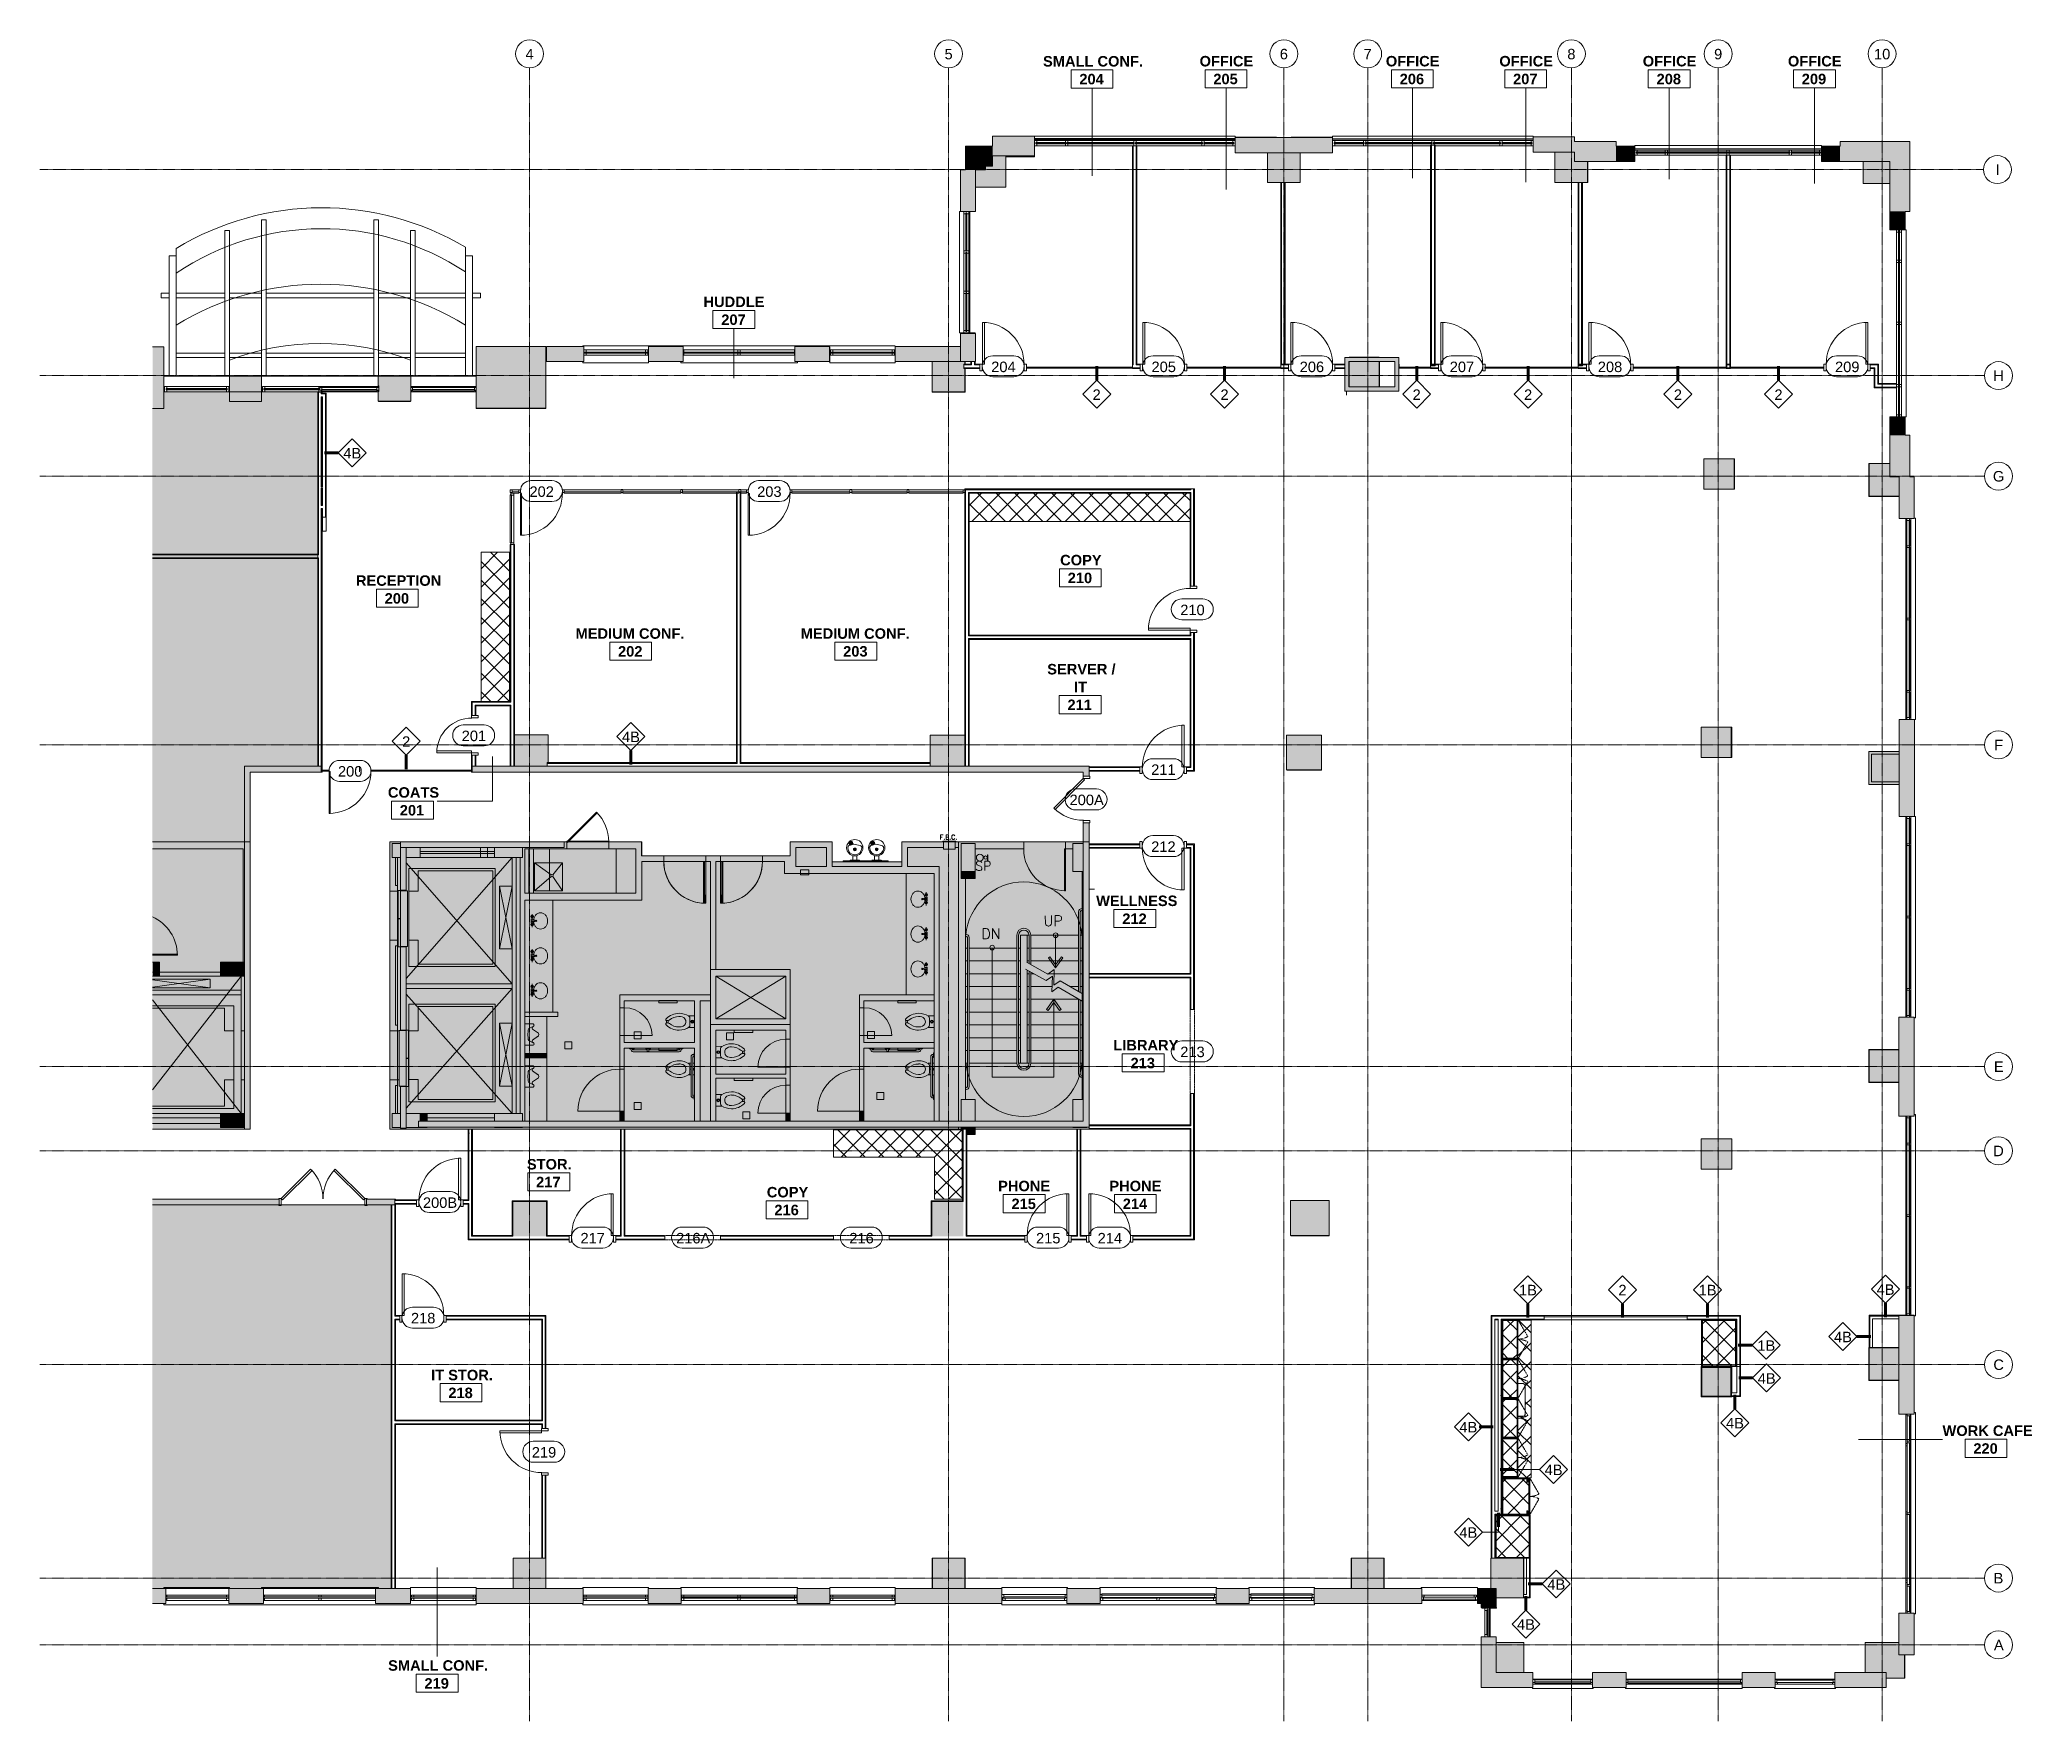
# Model space of a CAD drawing. Header units: inches. Extents: x 920 to 3559, y -583 to 5722.
# Drawn here: x 1847 to 3559, y 4278 to 5722 of the extents above.
import ezdxf

# ---------------------------------------------------------------- set-up
doc = ezdxf.new("R2010")
doc.units = ezdxf.units.IN
doc.header["$MEASUREMENT"] = 0
for name, pattern in [('Dash', [0.25, 0.125, -0.125]), ('Grid Line 1_2_', [0.875, 0.5, -0.125, 0.125, -0.125]), ('Hidden', [0.28125, 0.1875, -0.09375]), ('IMPORT-HIDDEN2 _3_', [0]), ('Overhead', [0.15625, 0.09375, -0.0625])]:
    doc.linetypes.add(name, pattern=pattern)
for name, color, linetype, lineweight in [('1900 Duke Street_2nd Flr_LINKED_dwg', 8, 'Continuous', 9), ('A-AREA-IDEN', 2, 'Continuous', 9), ('A-COLS', 52, 'Continuous', 13), ('A-DETL-GENF', 92, 'Continuous', 9), ('A-DETL-MEDM', 33, 'Continuous', 20), ('A-DETL-THIN', 151, 'Continuous', 9), ('A-DOOR', 31, 'Continuous', 13), ('A-DOOR-FRAM', 31, 'Continuous', 20), ('A-DOOR-IDEN', 31, 'Continuous', 9), ('A-GLAZ-CURT', 52, 'Continuous', 9), ('A-GLAZ-CWMG', 51, 'Continuous', 9), ('A-WALL', 113, 'Continuous', 13), ('A-WALL-IDEN', 211, 'Continuous', 9), ('A-WALL-PATT', 111, 'Continuous', 13), ('AD-DOORS', 7, 'IMPORT-HIDDEN2 _3_', 9), ('AD-MILLWORK', 7, 'IMPORT-HIDDEN2 _3_', 9), ('AE-COLUMN', 7, 'Continuous', 9), ('AE-DOORS', 7, 'Continuous', 9), ('AE-ELEV', 7, 'Continuous', 9), ('AE-FIXTURE', 7, 'Continuous', 9), ('AE-GLAZING', 7, 'Continuous', 9), ('AE-MILLWORK', 7, 'Continuous', 9), ('AE-Overhead', 7, 'Continuous', 9), ('AE-RCP-BULKHEAD', 7, 'Continuous', 9), ('AE-RCP-HEADERS', 7, 'Continuous', 9), ('AE-SILL', 7, 'Continuous', 9), ('AE-STAIRS', 7, 'Continuous', 9), ('AE-WALLS-PATT', 7, 'Continuous', 9), ('AE-WALLS-TENANT', 7, 'Continuous', 9), ('AN-DOORS', 7, 'Continuous', 9), ('AN-FIXTURE', 7, 'Continuous', 9), ('AN-MILLWORK', 7, 'Continuous', 9), ('I-WALL', 2, 'Continuous', 13), ('P-SANR-FIXT', 6, 'Continuous', 9), ('P-SANR-FIXT-HDLN', 131, 'Dash', 9), ('Q-CASE', 31, 'Continuous', 9), ('Q-CASE-HDLN', 31, 'Dash', 9), ('S-GRID', 1, 'Continuous', 9), ('S-GRID-IDEN', 1, 'Continuous', 9)]:
    doc.layers.add(name, color=color, linetype=linetype, lineweight=lineweight)
doc.styles.add('romans', font='romans__.ttf', dxfattribs={"height": 9})
doc.styles.add('ROMANS_1', font='romans__.ttf', dxfattribs={"height": 4})
doc.styles.add('romans_2', font='romans__.ttf', dxfattribs={"height": 8})
doc.styles.add('Swis721 Lt BT', font='swissl.ttf', dxfattribs={"height": 9})
doc.styles.add('Swis721 Lt BT_B', font='', dxfattribs={"height": 9})
doc.styles.get('Swis721 Lt BT_B').set_extended_font_data('Swis721 Lt BT', bold=True)
pattern_1 = [(0, (-27928.1796, 0), (30.72, 7.68), [1.267, -21.773, 1.267, -21.773, -122.88]), (0, (-27928.1796, 0), (30.72, 7.68), [-46.08, 1.267, -44.813, 1.267, -21.773, -53.76]), (0, (-27928.1796, 0), (30.72, 7.68), [-115.2, 1.267, -14.093, 1.267, -37.133]), (120, (-27916.6596, 3.84), (-22.0110751, 22.7643004), [1.267, -21.773, 1.267, -21.773, -122.88]), (120, (-27916.6596, 3.84), (-22.0110751, 22.7643004), [-46.08, 1.267, -44.813, 1.267, -21.773, -53.76]), (120, (-27916.6596, 3.84), (-22.0110751, 22.7643004), [-115.2, 1.267, -14.093, 1.267, -37.133]), (240, (-27912.8196, 19.2), (-8.7089249, -30.4443004), [1.267, -21.773, 1.267, -21.773, -122.88]), (240, (-27912.8196, 19.2), (-8.7089249, -30.4443004), [-46.08, 1.267, -44.813, 1.267, -21.773, -53.76]), (240, (-27912.8196, 19.2), (-8.7089249, -30.4443004), [-115.2, 1.267, -14.093, 1.267, -37.133])]
pattern_2 = [(225, (30568.358, 4786.202), (8.012227, -8.012227), []), (315, (30568.358, 4786.202), (8.012227, 8.012227), [])]
pattern_3 = [(315, (-4415.69, 31020.547), (8.012227, 8.012227), []), (45, (-4415.69, 31020.547), (-8.012227, 8.012227), [])]
pattern_4 = [(315, (-5201.028, 30179.737), (8.012227, 8.012227), []), (45, (-5201.028, 30179.737), (-8.012227, 8.012227), [])]
pattern_5 = [(315, (-4485.176, 31029.297), (8.012227, 8.012227), []), (45, (-4485.176, 31029.297), (-8.012227, 8.012227), [])]
pattern_6 = [(315, (-4586.857, 31029.297), (8.012227, 8.012227), []), (45, (-4586.857, 31029.297), (-8.012227, 8.012227), [])]
pattern_7 = [(135, (4624.566, -31238.437), (-8.012227, -8.012227), []), (225, (4624.566, -31238.437), (8.012227, -8.012227), [])]
pattern_8 = [(135, (4488.681, -31026.32), (-8.012227, -8.012227), []), (225, (4488.681, -31026.32), (8.012227, -8.012227), [])]
pattern_9 = [(315, (-4519.069, 31029.297), (8.012227, 8.012227), []), (45, (-4519.069, 31029.297), (-8.012227, 8.012227), [])]
pattern_10 = [(315, (-4552.963, 31029.297), (8.012227, 8.012227), []), (45, (-4552.963, 31029.297), (-8.012227, 8.012227), [])]

msp = doc.modelspace()

# ---------------------------------------------------------------- texts
at = {"layer": 'A-AREA-IDEN', "char_height": 9, "attachment_point": 1, "style": 'Swis721 Lt BT_B'}
for s, insert, width in [('SMALL CONF.', (2709.3, 5708.2), 101.808), ('OFFICE', (2843.8, 5708.3), 54.843), ('OFFICE', (3003.8, 5708.3), 54.843), ('OFFICE', (3101.3, 5708.3), 54.843), ('OFFICE', (3224.5, 5708.3), 54.843), ('OFFICE', (3349.2, 5708.3), 54.843), ('204', (2740.5, 5692.9), 25.452), ('205', (2855.6, 5693), 25.452), ('206', (3015.7, 5693), 25.452), ('207', (3113.1, 5693), 25.452), ('208', (3236.4, 5693), 25.452), ('209', (3361.1, 5693), 25.452), ('HUDDLE', (2417.6, 5501.6), 63.024), ('207', (2432.9, 5486.2), 25.452), ('COPY', (2724, 5279.7), 41.814), ('RECEPTION', (2119, 5262.1), 86.052), ('210', (2730.5, 5264.4), 25.452), ('200', (2143.7, 5246.8), 25.452), ('MEDIUM CONF.', (2307.7, 5216.6), 114.534), ('MEDIUM CONF.', (2501.1, 5216.6), 114.534), ('202', (2344.2, 5201.3), 25.452), ('203', (2537.6, 5201.3), 25.452), ('SERVER /', (2712.9, 5186), 68.175), ('IT', (2735.9, 5170.7), 12.423), ('211', (2730.3, 5155.4), 25.452), ('COATS', (2146.5, 5080.1), 50.904), ('201', (2156.7, 5064.8), 25.452), ('WELLNESS', (2754.9, 4987), 80.598), ('212', (2777.4, 4971.6), 25.452), ('LIBRARY', (2769.7, 4863), 62.115), ('213', (2784.5, 4847.6), 25.452), ('STOR.', (2265.9, 4760.7), 45.147), ('217', (2273.8, 4745.4), 25.452), ('PHONE', (2670.7, 4742), 53.934), ('PHONE', (2766.3, 4742), 53.934), ('COPY', (2472, 4736.7), 41.814), ('215', (2682.2, 4726.7), 25.452), ('214', (2777.8, 4726.7), 25.452), ('216', (2478.5, 4721.4), 25.452), ('IT STOR.', (2183.6, 4579.6), 62.115), ('218', (2198.4, 4564.3), 25.452), ('WORK CAFE', (3482, 4531.8), 90.294), ('220', (3508.5, 4516.5), 25.452), ('SMALL CONF.', (2146.7, 4330.1), 101.808), ('219', (2177.9, 4314.7), 25.452)]:
    msp.add_mtext(s, dxfattribs=dict(at, insert=insert, width=width))
at = {"layer": 'A-DOOR-IDEN', "char_height": 9, "attachment_point": 1, "style": 'Swis721 Lt BT'}
for s, insert, width in [('204', (2664.8, 5445.7), 24.543), ('205', (2802.5, 5445.7), 24.543), ('206', (2929.8, 5445.7), 24.543), ('207', (3058.7, 5445.7), 24.543), ('208', (3185.9, 5445.7), 24.543), ('209', (3389.7, 5445.7), 24.543), ('202', (2268.1, 5338.5), 24.543), ('203', (2463.7, 5338.5), 24.543), ('210', (2827.2, 5236.9), 24.543), ('201', (2209.9, 5128.7), 24.543), ('200', (2103.6, 5098.2), 24.543), ('211', (2802.2, 5099.7), 24.543), ('200A', (2732.1, 5073.7), 33.936), ('212', (2802.2, 5033.5), 24.543), ('213', (2827.2, 4857.2), 24.543), ('200B', (2176.6, 4727.7), 34.542), ('217', (2311.9, 4697.2), 24.543), ('216A', (2394.1, 4697.2), 33.936), ('216', (2542.9, 4697.2), 24.543), ('215', (2703.3, 4697.2), 24.543), ('214', (2756.2, 4697.2), 24.543), ('218', (2166.3, 4628.5), 24.543), ('219', (2270.1, 4513.2), 24.543)]:
    msp.add_mtext(s, dxfattribs=dict(at, insert=insert, width=width))
at = {"layer": 'A-WALL-IDEN', "char_height": 9, "attachment_point": 1, "style": 'Swis721 Lt BT'}
for s, insert, width in [('2', (2751.9, 5421.8), 8.181), ('2', (2861.7, 5421.8), 8.181), ('2', (3026.8, 5421.8), 8.181), ('2', (3122.5, 5421.8), 8.181), ('2', (3251.2, 5421.8), 8.181), ('2', (3337.6, 5421.8), 8.181), ('4B', (2108.2, 5371.5), 18.18), ('2', (2158.7, 5123.8), 8.181), ('4B', (2347.6, 5127.8), 18.18), ('1B', (3118.2, 4652.6), 18.18), ('2', (3203.6, 4652.6), 8.181), ('1B', (3272.5, 4652.6), 18.18), ('4B', (3425.4, 4653), 18.18), ('1B', (3323, 4604.9), 18.18), ('4B', (3388.8, 4612.3), 18.18), ('4B', (3323.3, 4576.7), 18.18), ('4B', (3296.1, 4538.3), 18.18), ('4B', (3067, 4534.8), 18.18), ('4B', (3140.2, 4498.1), 18.18), ('4B', (3067, 4444.3), 18.18), ('4B', (3142.6, 4399.7), 18.18), ('4B', (3116.5, 4365.3), 18.18)]:
    msp.add_mtext(s, dxfattribs=dict(at, insert=insert, width=width))
at = {"layer": 'S-GRID-IDEN', "char_height": 9, "attachment_point": 1, "style": 'Swis721 Lt BT'}
for s, insert, width in [('4', (2264.7, 5714.4), 8.181), ('5', (2624.7, 5714.4), 8.181), ('6', (2912.7, 5714.4), 8.181), ('7', (2984.7, 5714.4), 8.181), ('8', (3159.7, 5714.4), 8.181), ('9', (3285.8, 5714.4), 8.181), ('10', (3423.2, 5714.4), 16.362), ('I', (3527.7, 5615.1), 3.636), ('H', (3525.6, 5438.1), 10.908), ('G', (3525.3, 5351.7), 11.514), ('F', (3526.4, 5120.8), 8.787), ('E', (3526.2, 4844.5), 9.393), ('D', (3525.6, 4772.1), 10.908), ('C', (3525.7, 4588.5), 10.605), ('B', (3525.9, 4405.1), 9.999), ('A', (3526.2, 4347.7), 9.393)]:
    msp.add_mtext(s, dxfattribs=dict(at, insert=insert, width=width))

# ---------------------------------------------------------------- blocks, each defined once
blk = doc.blocks.new('1900 Duke Street_2nd Flr_LINKED_dwg_X-CORE$0$DRMX-6424983-FIRST FLOOR CONSTRUCTION')
at = {"layer": 'AD-DOORS', "linetype": 'Continuous'}
for p, q in [((1261.9, 608.6), (1261.9, 637.6)), ((1261.9, 601.6), (1261.9, 608.6)), ((1262.9, 601.6), (1261.9, 601.6)), ((1262.9, 608.6), (1262.9, 601.6))]:
    blk.add_line(p, q, dxfattribs=at)
at = {"layer": 'AD-DOORS', "linetype": 'Continuous', "flags": 128}
blk.add_lwpolyline([(1261.9, 637.6), (1262.9, 637.6), (1262.9, 608.6)], dxfattribs=at)
blk = doc.blocks.new('1900 Duke Street_2nd Flr_LINKED_dwg_X-CORE$0$DRMX-6424984-FIRST FLOOR CONSTRUCTION')
at = {"layer": 'AE-DOORS', "flags": 128}
blk.add_lwpolyline([(773.9, 558), (795.2, 558), (795.2, 557), (773.9, 557)], dxfattribs=at)
blk = doc.blocks.new('1900 Duke Street_2nd Flr_LINKED_dwg_X-CORE$0$DRMX-6424985-FIRST FLOOR CONSTRUCTION')
at = {"layer": 'AE-DOORS', "flags": 128}
blk.add_lwpolyline([(1558.3, 648.3), (1557.3, 648.3), (1557.3, 612.3), (1558.3, 612.3)], close=True, dxfattribs=at)
blk = doc.blocks.new('1900 Duke Street_2nd Flr_LINKED_dwg_X-CORE$0$AHEAD-6424981-FIRST FLOOR CONSTRUCTION')
at = {"layer": 'AE-STAIRS', "flags": 128}
blk.add_lwpolyline([(0, 1.07), (0, 0.31), (0.55, 1.07), (0.69, 0.97), (0, 0), (-0.69, 0.97), (-0.55, 1.07), (0, 0.31)], dxfattribs=at)
blk = doc.blocks.new('1900 Duke Street_2nd Flr_LINKED_dwg_X-CORE$0$AHEAD-6424982-FIRST FLOOR CONSTRUCTION')
at = {"layer": 'AE-STAIRS', "flags": 128}
blk.add_lwpolyline([(0, 1.07), (0, 0.31), (0.55, 1.07), (0.69, 0.97), (0, 0), (-0.69, 0.97), (-0.55, 1.07), (0, 0.31)], dxfattribs=at)
blk = doc.blocks.new('1900 Duke Street_2nd Flr_LINKED_dwg_X-CORE$0$FEC-6424988-FIRST FLOOR CONSTRUCTION')
at = {"layer": 'AE-FIXTURE', "flags": 128}
for points in [[(5.7, -0.5), (-5.7, -0.5), (-5.7, 0), (5.7, 0)], [(-5, 0), (5, 0), (5, 6.2), (-5, 6.2)]]:
    blk.add_lwpolyline(points, close=True, dxfattribs=at)
blk = doc.blocks.new('1900 Duke Street_2nd Flr_LINKED_dwg_X-CORE$0$U1-6424990-FIRST FLOOR CONSTRUCTION')
at = {"layer": 'AN-FIXTURE'}
for p, q in [((-7, 7.2), (-5.8, 4.1)), ((-4.7, 6.6), (-1.8, 10.9)), ((4.7, 6.6), (1.8, 10.9)), ((7, 7.2), (5.8, 4.1))]:
    blk.add_line(p, q, dxfattribs=at)
at = {"layer": 'AN-FIXTURE', "flags": 128}
blk.add_lwpolyline([(9.1, 7.1), (9.1, 0), (0, 0), (-9.1, 0), (-9.1, 7.1)], dxfattribs=at)
at = {"layer": 'AN-FIXTURE'}
for centre, radius, start, end in [((-8, 6.8), 1.11, 18.3137, 166.2231), ((-5.6, 7.6), 1.44, 198.3137, 231.7665), ((-5.6, 7.6), 1.39, 231.7665, 313.5583), ((-3.9, 4.8), 2, 200.4608, 263.2642), ((0.3, 40.5), 37.9, 263.2642, 269.5895), ((-0.2, 10.1), 1.86, 85.1463, 153.1776), ((0.2, 10.1), 1.86, 26.8224, 94.8537), ((-0.3, 40.5), 37.9, 270.4105, 276.7358), ((3.9, 4.8), 2, 276.7358, 339.5392), ((5.6, 7.6), 1.39, 226.4417, 308.2335), ((5.6, 7.6), 1.44, 308.2335, 341.6863), ((8, 6.8), 1.11, 13.7769, 161.6863)]:
    blk.add_arc(centre, radius, start, end, dxfattribs=at)
blk = doc.blocks.new('1900 Duke Street_2nd Flr_LINKED_dwg_P-TOILET_FLUSHVALVE-6424991-FIRST FLOOR CONSTRUCTION')
at = {"layer": 'AN-FIXTURE'}
for p, q in [((-1.9, 24.7), (-1.5, 24.7)), ((-1, 23), (-1, 24.2)), ((1, 23), (1, 24.2)), ((1.5, 24.7), (1.9, 24.7)), ((-3, 4), (3, 4))]:
    blk.add_line(p, q, dxfattribs=at)
at = {"layer": 'AN-FIXTURE', "flags": 128}
blk.add_lwpolyline([(-5, 5.4), (-5, 0), (5, 0), (5, 5.4)], dxfattribs=at)
at = {"layer": 'AN-FIXTURE'}
for radius in [1.25, 0.75]:
    blk.add_circle((0, 2), radius, dxfattribs=at)
for centre, radius, start, end in [((8.2, 13.4), 15.5, 134.5865, 180.0002), ((9, 13.2), 13.5, 140.7782, 179.0697), ((-1.9, 23.7), 1, 90.0002, 134.5865), ((-1.5, 24.2), 0.5, 0.0002, 90.0002), ((-3, 23), 2, 320.7782, 0.0002), ((0, 12.5), 11.8, 85.1576, 94.8427), ((0, 12.5), 10.3, 84.3454, 95.6549), ((1.5, 24.2), 0.5, 90.0002, 180.0002), ((3, 23), 2, 180.0002, 219.2221), ((-9, 13.2), 13.5, 0.9307, 39.2221), ((1.9, 23.7), 1, 45.4138, 90.0002), ((-8.3, 13.4), 15.5, 0.0002, 45.4138), ((8.2, 13.4), 15.5, 180.0002, 213.358), ((-3, 6), 2, 213.358, 270.0002), ((2.5, 13), 7.05, 176.7524, 192.5126), ((0, 11.8), 4.31, 184.1235, 345.5792), ((3, 6), 2, 270.0002, 326.6423), ((-2.5, 13), 7.05, 341.0374, 3.2479), ((-8.3, 13.4), 15.5, 326.6423, 0.0002)]:
    blk.add_arc(centre, radius, start, end, dxfattribs=at)
blk = doc.blocks.new('1900 Duke Street_2nd Flr_LINKED_dwg_P-SINK-RR-6424992-FIRST FLOOR CONSTRUCTION')
at = {"layer": 'AN-FIXTURE'}
for p, q in [((-4.1, 2.3), (-5.8, 2.3)), ((-0.5, 4.2), (-0.5, 1.5)), ((0.5, 4.2), (0.5, 1.5)), ((3.5, 2.3), (5.4, 2.3))]:
    blk.add_line(p, q, dxfattribs=at)
at = {"layer": 'AN-FIXTURE', "flags": 128}
blk.add_lwpolyline([(-0.5, 2.8), (-1.6, 2.8), (-1.6, 1.5), (1.6, 1.5), (1.6, 2.8), (0.5, 2.8)], dxfattribs=at)
at = {"layer": 'AN-FIXTURE'}
for centre, radius in [((-3.7, 2.3), 1.14), ((-3.7, 2.3), 0.394), ((0, 5.7), 0.55), ((3.1, 2.3), 1.14), ((3.1, 2.3), 0.394)]:
    blk.add_circle(centre, radius, dxfattribs=at)
for centre, radius, start, end in [((-1.6, 9.5), 5.27, 154.5127, 180), ((-1.6, 9.5), 5.27, 180, 205.4873), ((-0.8, 9.1), 6.17, 130.9878, 154.5127), ((-0.8, 9.8), 6.17, 205.4873, 229.0122), ((-0.2, 8.5), 6.97, 109.7946, 130.9878), ((-0.2, 10.4), 6.97, 229.0122, 250.2054), ((0.1, 7.5), 7.98, 90, 109.7946), ((0.1, 11.4), 7.98, 250.2054, 265.6641), ((0, 4.2), 0.5, 360, 180), ((0.1, 7.5), 7.98, 70.2054, 90), ((0.2, 11.2), 7.73, 272.4449, 289.9242), ((0.4, 8.5), 6.97, 49.0122, 70.2054), ((0.4, 10.4), 6.97, 289.7946, 310.9878), ((1, 9.1), 6.17, 25.4873, 49.0122), ((1, 9.8), 6.17, 310.9878, 334.5127), ((1.8, 9.5), 5.27, 360, 25.4873), ((1.8, 9.5), 5.27, 334.5127, 0)]:
    blk.add_arc(centre, radius, start, end, dxfattribs=at)
blk = doc.blocks.new('1900 Duke Street_2nd Flr_LINKED_dwg_P-TOILET_FLUSHVALVE-6424993-FIRST FLOOR CONSTRUCTION')
at = {"layer": 'AN-FIXTURE'}
for p, q in [((-1.9, 24.7), (-1.5, 24.7)), ((-1, 23), (-1, 24.2)), ((1, 23), (1, 24.2)), ((1.5, 24.7), (1.9, 24.7)), ((-3, 4), (3, 4))]:
    blk.add_line(p, q, dxfattribs=at)
at = {"layer": 'AN-FIXTURE', "flags": 128}
blk.add_lwpolyline([(-5, 5.4), (-5, 0), (5, 0), (5, 5.4)], dxfattribs=at)
at = {"layer": 'AN-FIXTURE'}
for radius in [1.25, 0.75]:
    blk.add_circle((0, 2), radius, dxfattribs=at)
for centre, radius, start, end in [((8.2, 13.4), 15.5, 134.5865, 180.0002), ((9, 13.2), 13.5, 140.7782, 179.0697), ((-1.9, 23.7), 1, 90.0002, 134.5865), ((-1.5, 24.2), 0.5, 0.0002, 90.0002), ((-3, 23), 2, 320.7782, 0.0002), ((0, 12.5), 11.8, 85.1576, 94.8427), ((0, 12.5), 10.3, 84.3454, 95.6549), ((1.5, 24.2), 0.5, 90.0002, 180.0002), ((3, 23), 2, 180.0002, 219.2221), ((-9, 13.2), 13.5, 0.9307, 39.2221), ((1.9, 23.7), 1, 45.4138, 90.0002), ((-8.3, 13.4), 15.5, 0.0002, 45.4138), ((8.2, 13.4), 15.5, 180.0002, 213.358), ((-3, 6), 2, 213.358, 270.0002), ((2.5, 13), 7.05, 176.7524, 192.5126), ((0, 11.8), 4.31, 184.1235, 345.5792), ((3, 6), 2, 270.0002, 326.6423), ((-2.5, 13), 7.05, 341.0374, 3.2479), ((-8.3, 13.4), 15.5, 326.6423, 0.0002)]:
    blk.add_arc(centre, radius, start, end, dxfattribs=at)
blk = doc.blocks.new('1900 Duke Street_2nd Flr_LINKED_dwg_P-SINK-RR-6424994-FIRST FLOOR CONSTRUCTION')
at = {"layer": 'AN-FIXTURE'}
for p, q in [((-4.1, 2.3), (-5.8, 2.3)), ((-0.5, 4.2), (-0.5, 1.5)), ((0.5, 4.2), (0.5, 1.5)), ((3.5, 2.3), (5.4, 2.3))]:
    blk.add_line(p, q, dxfattribs=at)
at = {"layer": 'AN-FIXTURE', "flags": 128}
blk.add_lwpolyline([(-0.5, 2.8), (-1.6, 2.8), (-1.6, 1.5), (1.6, 1.5), (1.6, 2.8), (0.5, 2.8)], dxfattribs=at)
at = {"layer": 'AN-FIXTURE'}
for centre, radius in [((-3.7, 2.3), 1.14), ((-3.7, 2.3), 0.394), ((0, 5.7), 0.55), ((3.1, 2.3), 1.14), ((3.1, 2.3), 0.394)]:
    blk.add_circle(centre, radius, dxfattribs=at)
for centre, radius, start, end in [((-1.6, 9.5), 5.27, 154.5127, 180), ((-1.6, 9.5), 5.27, 180, 205.4873), ((-0.8, 9.1), 6.17, 130.9878, 154.5127), ((-0.8, 9.8), 6.17, 205.4873, 229.0122), ((-0.2, 8.5), 6.97, 109.7946, 130.9878), ((-0.2, 10.4), 6.97, 229.0122, 250.2054), ((0.1, 7.5), 7.98, 90, 109.7946), ((0.1, 11.4), 7.98, 250.2054, 265.6641), ((0, 4.2), 0.5, 360, 180), ((0.1, 7.5), 7.98, 70.2054, 90), ((0.2, 11.2), 7.73, 272.4449, 289.9242), ((0.4, 8.5), 6.97, 49.0122, 70.2054), ((0.4, 10.4), 6.97, 289.7946, 310.9878), ((1, 9.1), 6.17, 25.4873, 49.0122), ((1, 9.8), 6.17, 310.9878, 334.5127), ((1.8, 9.5), 5.27, 360, 25.4873), ((1.8, 9.5), 5.27, 334.5127, 0)]:
    blk.add_arc(centre, radius, start, end, dxfattribs=at)
blk = doc.blocks.new('1900 Duke Street_2nd Flr_LINKED_dwg_A$C22A20B6F-6424995-FIRST FLOOR CONSTRUCTION')
at = {"layer": 'AN-FIXTURE', "flags": 128}
for points in [[(-30.8, 104.4), (-15.1, 104.4), (-15.1, 102.4), (-30.8, 102.4)], [(174.5, 104.4), (190.3, 104.4), (190.3, 102.4), (174.5, 102.4)], [(34.1, 79), (49.9, 79), (49.9, 77), (34.1, 77)], [(-30.8, 63.5), (-15.1, 63.5), (-15.1, 61.5), (-30.8, 61.5)], [(174.5, 63.5), (190.3, 63.5), (190.3, 61.5), (174.5, 61.5)], [(34.1, 37.7), (49.9, 37.7), (49.9, 35.7), (34.1, 35.7)]]:
    blk.add_lwpolyline(points, close=True, dxfattribs=at)
blk = doc.blocks.new('1900 Duke Street_2nd Flr_LINKED_dwg_P-WATERCOOLER-ROUND-DBL-6424996-FIRST FLOOR CONSTRUCTION')
at = {"layer": 'AN-FIXTURE'}
for p, q in [((-12.9, 17.5), (-12.9, 17.5)), ((-12.9, 17.4), (-12.9, 17.4)), ((5.8, 17.5), (5.8, 17.5)), ((5.8, 17.4), (5.8, 17.4)), ((-14.2, 16.4), (-14.2, 16.4)), ((-14.1, 16.4), (-14.1, 16.4)), ((-13.7, 16.3), (-13.7, 16.4)), ((-13.6, 15.7), (-13.7, 15.8)), ((-13.5, 16.7), (-13.5, 16.8)), ((-13.4, 1.2), (-13.4, 0.6)), ((-13.3, 1.3), (-5.4, 1.3)), ((-13.2, 15.3), (-13.2, 15.3)), ((-12.7, 17), (-12.8, 17)), ((-12.7, 17), (-12.7, 17)), ((-12.1, 16.8), (-12, 16.8)), ((-11.1, 5.2), (-11.1, 1.3)), ((-7.6, 1.3), (-7.6, 5.2)), ((-5.4, 0.6), (-5.4, 1.2)), ((4.6, 16.4), (4.6, 16.4)), ((4.6, 16.4), (4.6, 16.4)), ((5, 16.3), (5.1, 16.4)), ((5.1, 15.7), (5.1, 15.8)), ((5.2, 16.7), (5.3, 16.8)), ((5.4, 1.3), (13.3, 1.3)), ((5.4, 1.2), (5.4, 0.6)), ((5.6, 15.3), (5.6, 15.3)), ((6, 17), (6, 17)), ((6, 17), (6, 17)), ((6.7, 16.8), (6.7, 16.8)), ((7.6, 5.2), (7.6, 1.3)), ((11.1, 1.3), (11.1, 5.2)), ((13.4, 0.6), (13.4, 1.2))]:
    blk.add_line(p, q, dxfattribs=at)
at = {"layer": 'AN-FIXTURE', "flags": 128}
blk.add_lwpolyline([(19.3, 0), (-19.3, 0), (-19.3, 0.6), (19.3, 0.6)], close=True, dxfattribs=at)
for points in [[(-13.6, 15.7), (-13.5, 15.8), (-13.5, 15.8)], [(-13.3, 16.7), (-13.3, 16.7), (-13.4, 16.8), (-13.4, 16.8)], [(-13.3, 16.1), (-13.3, 16), (-13.3, 16), (-13.3, 16)], [(-13.2, 16.4), (-13.2, 16.4), (-13.2, 16.5), (-13.2, 16.5)], [(-12.9, 15.3), (-12.9, 15.3), (-13.1, 15.3)], [(-12.8, 15.3), (-12.7, 15.2), (-12.7, 15.2), (-12.6, 15.2)], [(-12.5, 15.2), (-12.6, 15.2), (-12.8, 15.2), (-12.8, 15.3), (-12.8, 15.3)], [(-12.7, 17), (-12.5, 16.9), (-12.5, 16.9)], [(-12.7, 15.4), (-12.7, 15.4), (-12.7, 15.4)], [(-12.1, 16.8), (-12.2, 16.9), (-12.4, 16.9), (-12.3, 16.9), (-12.4, 16.9)], [(-12.3, 16.9), (-12.3, 16.9), (-12.2, 16.8), (-12.1, 16.8), (-12.1, 16.8)], [(5.1, 15.7), (5.2, 15.8), (5.2, 15.8)], [(5.5, 16.7), (5.5, 16.7), (5.4, 16.8), (5.3, 16.8)], [(5.5, 16.1), (5.4, 16), (5.4, 16), (5.4, 16)], [(5.6, 16.4), (5.6, 16.4), (5.6, 16.5), (5.6, 16.5)], [(5.8, 15.3), (5.8, 15.3), (5.7, 15.3)], [(5.9, 15.3), (6, 15.2), (6.1, 15.2), (6.2, 15.2)], [(6.2, 15.2), (6.1, 15.2), (6, 15.2), (6, 15.3), (6, 15.3)], [(6.1, 17), (6.2, 16.9), (6.2, 16.9)], [(6.1, 15.4), (6.1, 15.4), (6.1, 15.4)], [(6.4, 16.9), (6.4, 16.9), (6.5, 16.8), (6.7, 16.8), (6.6, 16.8)], [(6.6, 16.8), (6.5, 16.9), (6.4, 16.9), (6.4, 16.9), (6.4, 16.9)]]:
    blk.add_lwpolyline(points, dxfattribs=at)
at = {"layer": 'AN-FIXTURE'}
for centre, radius in [((-9.4, 12), 7), ((9.4, 12), 7), ((-9.4, 10.5), 0.671), ((-9.4, 10.5), 0.563), ((9.4, 10.5), 0.671), ((9.4, 10.5), 0.563)]:
    blk.add_circle(centre, radius, dxfattribs=at)
for centre, radius, start, end in [((-12.4, 15.5), 2.01, 106.0778, 153.5139), ((-12.3, 15.4), 2.11, 108.3939, 151.524), ((-12.9, 16.2), 1.01, 92.2889, 169.7032), ((-12.8, 15.8), 1.64, 323.5618, 95.0513), ((-12.8, 15.8), 1.58, 323.9376, 94.9556), ((-12.9, 17.2), 0.024, 269.7411, 277.1973), ((-12.9, 16.2), 1.03, 36.3069, 92.7302), ((6.4, 15.5), 2.01, 106.0778, 153.5139), ((6.5, 15.4), 2.11, 108.3939, 151.524), ((5.9, 16.2), 1.01, 92.2889, 169.7032), ((6, 15.8), 1.64, 323.5618, 95.0513), ((6, 15.8), 1.58, 323.9376, 94.9556), ((5.8, 17.2), 0.024, 269.7411, 277.1973), ((5.9, 16.2), 1.03, 36.3069, 92.7302), ((-13.1, 12), 2.25, 91.2948, 180), ((-9.4, 12), 6, 180, 360), ((-12.9, 16.2), 1.03, 169.2554, 295.5702), ((-12.9, 16.2), 0.855, 139.5551, 163.4792), ((-12.9, 16.2), 0.854, 167.0571, 190.9894), ((-12.9, 16.2), 0.857, 190.9845, 203.3506), ((-12.9, 16.2), 0.855, 208.3409, 233.5032), ((-12.9, 16.2), 0.856, 112.4462, 133.5488), ((-14.4, 17), 1.52, 304.6876, 314.6189), ((-12.9, 16.2), 0.857, 233.5284, 246.7753), ((-13.3, 15.5), 0.0589, 233.7146, 258.3573), ((-13.3, 1.2), 0.0515, 90, 180), ((-13.7, 16.3), 0.565, 16.9215, 35.0828), ((-13.7, 16.4), 0.558, 325.0646, 5.4732), ((-13.1, 15.8), 0.139, 127.1882, 185.7949), ((-11.5, 15.8), 1.73, 178.46, 194.6528), ((-12.9, 16.2), 0.857, 83.8949, 112.4186), ((-13.6, 16.3), 0.545, 311.6172, 14.7683), ((-12.7, 17.2), 1.92, 255.8667, 266.1716), ((-12.7, 16.6), 0.337, 165.2317, 194.7683), ((-13, 14.6), 0.34, 244.0026, 264.8983), ((-11.5, 15.8), 1.74, 135.8705, 151.825), ((-12.9, 16.2), 1.91, 266.5577, 312.285), ((-12.7, 16.7), 0.289, 116.6682, 117.2477), ((-13.3, 15.1), 2.06, 64.7767, 74.3997), ((-13, 15.5), 1.54, 69.4564, 74.9461), ((-13, 15.5), 1.54, 64.6565, 69.4564), ((-11.9, 15.1), 0.464, 312.8677, 334.1916), ((-10.6, 13.6), 1.5, 80.2344, 125.3799), ((-9.4, 10.5), 1.16, 132.8325, 172.1436), ((-9.4, 10.5), 1.16, 172.1436, 14.079), ((-20.3, -42.9), 58.8, 74.737, 80.2344), ((-9.4, 10.5), 1.16, 116.4699, 132.8325), ((-9.4, 10.5), 1.16, 101.8715, 116.4699), ((-9.4, 10.5), 1.16, 90, 101.8715), ((-9.4, 10.5), 1.16, 41.3846, 90.0414), ((-9.4, 10.5), 1.16, 14.079, 41.4042), ((-5.4, 1.2), 0.0515, 0, 90), ((-5.3, 12), 1.96, 360, 74.737), ((5.6, 12), 2.25, 91.2948, 180), ((9.4, 12), 6, 180, 360), ((5.9, 16.2), 1.03, 169.2554, 295.5702), ((5.9, 16.2), 0.854, 167.0571, 190.9894), ((5.9, 16.2), 0.857, 190.9845, 203.3506), ((5.9, 16.2), 0.855, 139.5551, 163.4792), ((5.9, 16.2), 0.855, 208.3409, 233.5032), ((4.3, 17), 1.52, 304.6876, 314.6189), ((5.9, 16.2), 0.856, 112.4462, 133.5488), ((5.9, 16.2), 0.857, 233.5284, 246.7753), ((5.4, 15.5), 0.0589, 233.7146, 258.3573), ((5.4, 1.2), 0.0515, 90, 180), ((5.9, 16.2), 0.857, 83.8949, 112.4186), ((5, 16.3), 0.565, 16.9215, 35.0828), ((5.2, 16.3), 0.545, 311.6172, 14.7683), ((5, 16.4), 0.558, 325.0646, 5.4732), ((5.6, 15.8), 0.139, 127.1882, 185.7949), ((7.2, 15.8), 1.73, 178.46, 194.6528), ((6, 17.2), 1.92, 255.8667, 266.1716), ((5.8, 14.6), 0.34, 244.0026, 264.8983), ((7.2, 15.8), 1.74, 135.8705, 151.825), ((6, 16.6), 0.337, 165.2317, 194.7683), ((5.9, 16.2), 1.91, 266.5577, 312.285), ((6.1, 16.7), 0.289, 116.6682, 117.2477), ((5.5, 15.1), 2.06, 64.7767, 74.3997), ((5.7, 15.5), 1.54, 69.4564, 74.9461), ((5.7, 15.5), 1.54, 64.6565, 69.4564), ((6.8, 15.1), 0.464, 312.8677, 334.1916), ((8.2, 13.6), 1.5, 80.2344, 125.3799), ((9.4, 10.5), 1.16, 132.8325, 172.1436), ((9.4, 10.5), 1.16, 172.1436, 14.079), ((-1.6, -42.9), 58.8, 74.737, 80.2344), ((9.4, 10.5), 1.16, 116.4699, 132.8325), ((9.4, 10.5), 1.16, 101.8715, 116.4699), ((9.4, 10.5), 1.16, 90, 101.8715), ((9.4, 10.5), 1.16, 41.3846, 90.0414), ((9.4, 10.5), 1.16, 14.079, 41.4042), ((13.3, 1.2), 0.0515, 0, 90), ((13.4, 12), 1.96, 360, 74.737)]:
    blk.add_arc(centre, radius, start, end, dxfattribs=at)
for centre in [(-12.7, 16.1), (6.1, 16.1)]:
    blk.add_ellipse(centre, major_axis=(-1.02, 0.21), ratio=0.821074, start_param=6.207806, end_param=6.269799, dxfattribs=at)
for points, degree in [([(-12.9, 17.2), (-12.9, 17.2), (-12.9, 17.2)], 2), ([(5.8, 17.2), (5.8, 17.2), (5.8, 17.2)], 2), ([(-13.9, 16.3), (-13.9, 16.3), (-13.9, 16.3)], 2), ([(-13.2, 15.3), (-13.2, 15.3), (-13.2, 15.3), (-13.2, 15.3)], 3), ([(-12, 16.8), (-12.1, 16.8), (-12.1, 16.8), (-12.1, 16.8)], 3), ([(4.9, 16.3), (4.9, 16.3), (4.9, 16.3)], 2), ([(5.5, 15.3), (5.5, 15.3), (5.6, 15.3), (5.6, 15.3)], 3), ([(6.7, 16.8), (6.7, 16.8), (6.7, 16.8), (6.7, 16.8)], 3)]:
    blk.add_open_spline(points, degree=degree, dxfattribs=at)
for points, knots in [([(-13.2, 14.2), (-13.3, 14.3), (-13.4, 14.3), (-13.5, 14.4), (-13.6, 14.4), (-13.7, 14.5), (-13.7, 14.5), (-13.8, 14.6), (-13.9, 14.7), (-14, 14.9), (-14.1, 15), (-14.2, 15.2), (-14.2, 15.3), (-14.3, 15.5), (-14.3, 15.6), (-14.3, 15.9), (-14.3, 16), (-14.3, 16.2), (-14.2, 16.3), (-14.2, 16.4)], [0, 0, 0, 0, 0.125, 0.125, 0.1875, 0.1875, 0.25, 0.25, 0.375, 0.375, 0.5, 0.5, 0.625, 0.625, 0.75, 0.75, 0.875, 0.875, 1, 1, 1, 1]), ([(-14.1, 16.4), (-14.2, 16.3), (-14.2, 16.2), (-14.2, 15.9), (-14.2, 15.8), (-14.2, 15.6), (-14.2, 15.5), (-14.1, 15.3), (-14.1, 15.2), (-14, 15), (-14, 14.9), (-13.8, 14.7), (-13.8, 14.6), (-13.6, 14.5), (-13.6, 14.5), (-13.5, 14.4), (-13.5, 14.4), (-13.3, 14.3), (-13.2, 14.3), (-13.1, 14.3)], [0, 0, 0, 0, 0.125, 0.125, 0.25, 0.25, 0.375, 0.375, 0.5, 0.5, 0.625, 0.625, 0.75, 0.75, 0.8125, 0.8125, 0.875, 0.875, 1, 1, 1, 1]), ([(-13.9, 16.3), (-13.9, 16.3), (-13.9, 16.3), (-13.9, 16.3), (-13.9, 16.3), (-13.9, 16.3), (-13.9, 16.3), (-13.9, 16.3), (-13.9, 16.3), (-13.9, 16.3), (-13.9, 16.3), (-13.9, 16.3), (-13.9, 16.3), (-13.9, 16.3), (-13.9, 16.3), (-13.9, 16.3), (-13.9, 16.3), (-13.9, 16.3), (-13.9, 16.3), (-13.9, 16.3), (-13.9, 16.3), (-13.9, 16.3), (-13.9, 16.3), (-13.9, 16.3), (-13.9, 16.3)], [0, 0, 0, 0, 0.000553, 0.000553, 0.000553, 0.001263, 0.001263, 0.001263, 0.00253, 0.00253, 0.00253, 0.006782, 0.006782, 0.006782, 0.026933, 0.026933, 0.026933, 0.106955, 0.106955, 0.106955, 0.426593, 0.426593, 0.426593, 1, 1, 1, 1]), ([(-13.6, 15.7), (-13.6, 15.7), (-13.6, 15.7), (-13.6, 15.7), (-13.6, 15.7), (-13.6, 15.7), (-13.6, 15.7), (-13.6, 15.7)], [0, 0, 0, 0, 0.25, 0.25, 0.5, 0.5, 1, 1, 1, 1]), ([(-13.4, 16.8), (-13.4, 16.8), (-13.4, 16.8), (-13.4, 16.8), (-13.5, 16.8), (-13.5, 16.8)], [0, 0, 0, 0, 0.5, 0.5, 1, 1, 1, 1]), ([(-13.4, 15.5), (-13.3, 15.4), (-13.3, 15.4), (-13.3, 15.4), (-13.2, 15.4), (-13.2, 15.4), (-13.2, 15.4)], [0, 0, 0, 0, 0.0757298, 0.157475, 0.2452373, 0.2933848, 0.2933848, 0.2933848, 0.2933848]), ([(-13.1, 15.3), (-13.1, 15.3), (-13.1, 15.3), (-13.1, 15.3), (-13.1, 15.3), (-13.1, 15.3), (-13.1, 15.3), (-13.1, 15.3), (-13.2, 15.3), (-13.2, 15.3), (-13.2, 15.3), (-13.2, 15.3), (-13.2, 15.3), (-13.2, 15.3)], [0, 0, 0, 0, 0.026427, 0.0528542, 0.0792814, 0.1057088, 0.1321362, 0.2171237, 0.3021129, 0.4045725, 0.5070322, 0.6096498, 0.6412579, 0.6412579, 0.6412579, 0.6412579]), ([(-13.2, 15.3), (-13.2, 15.3), (-13.2, 15.3), (-13.2, 15.3), (-13.2, 15.3)], [0.6412579, 0.6412579, 0.6412579, 0.6412579, 0.7122672, 0.7829081, 0.7829081, 0.7829081, 0.7829081]), ([(-13.2, 14.2), (-13.2, 14.2), (-13.1, 14.3), (-13.1, 14.3), (-13.1, 14.3), (-13.1, 14.3), (-13.1, 14.3), (-13.1, 14.3), (-13.1, 14.3), (-13.1, 14.3), (-13.1, 14.3), (-13.1, 14.3), (-13.1, 14.3), (-13.1, 14.3)], [0, 0, 0, 0, 0.5, 0.5, 0.625, 0.625, 0.75, 0.75, 0.8125, 0.8125, 0.875, 0.875, 1, 1, 1, 1]), ([(-12.7, 15.4), (-12.7, 15.3), (-12.8, 15.3), (-12.8, 15.3), (-12.9, 15.3), (-12.9, 15.3)], [0, 0, 0, 0, 0.328714, 0.67548, 1, 1, 1, 1]), ([(-12.8, 17), (-12.8, 17), (-12.8, 17), (-12.8, 17), (-12.8, 17)], [0.2500143, 0.2500143, 0.2500143, 0.2500143, 0.3089163, 0.3551032, 0.3551032, 0.3551032, 0.3551032]), ([(-12.8, 17), (-12.8, 17), (-12.8, 17), (-12.8, 17), (-12.7, 17), (-12.7, 17), (-12.7, 17), (-12.7, 17), (-12.7, 17), (-12.7, 17), (-12.7, 17)], [0.3551032, 0.3551032, 0.3551032, 0.3551032, 0.4145975, 0.5202794, 0.6305843, 0.7408885, 0.8256243, 0.910358, 0.9551791, 1, 1, 1, 1]), ([(-12.7, 17), (-12.7, 17), (-12.7, 17), (-12.7, 17), (-12.6, 17), (-12.6, 17), (-12.6, 17)], [0, 0, 0, 0, 0.208484, 0.574602, 0.94072, 1, 1, 1, 1]), ([(-12.2, 16), (-12.2, 16), (-12.2, 16), (-12.2, 16), (-12.2, 16), (-12.2, 16), (-12.2, 16), (-12.2, 16), (-12.2, 16), (-12.2, 16), (-12.2, 16), (-12.2, 16), (-12.2, 15.9), (-12.2, 15.9), (-12.2, 15.9), (-12.2, 15.9), (-12.2, 15.9), (-12.2, 15.9), (-12.3, 15.9), (-12.3, 15.9), (-12.3, 15.9), (-12.3, 15.9), (-12.3, 15.9), (-12.3, 15.9), (-12.3, 15.8), (-12.3, 15.8), (-12.3, 15.8), (-12.3, 15.8), (-12.3, 15.8), (-12.3, 15.8), (-12.3, 15.7), (-12.3, 15.7), (-12.3, 15.7), (-12.4, 15.7), (-12.4, 15.6), (-12.4, 15.6), (-12.4, 15.6), (-12.4, 15.5), (-12.5, 15.5), (-12.5, 15.5), (-12.5, 15.4), (-12.5, 15.4), (-12.6, 15.4), (-12.6, 15.4), (-12.6, 15.4), (-12.6, 15.4), (-12.6, 15.4), (-12.7, 15.4), (-12.7, 15.4)], [0, 0, 0, 0, 0.001169, 0.004149, 0.00718, 0.010284, 0.013467, 0.016783, 0.02036, 0.024325, 0.028731, 0.033582, 0.0389, 0.044731, 0.051123, 0.058125, 0.06577, 0.074086, 0.083145, 0.093045, 0.103897, 0.115798, 0.12879, 0.142915, 0.15827, 0.175004, 0.193237, 0.213083, 0.234681, 0.25828, 0.283612, 0.310864, 0.340624, 0.373472, 0.409908, 0.450021, 0.494296, 0.543166, 0.597593, 0.654931, 0.712459, 0.768356, 0.820454, 0.86674, 0.907709, 0.944259, 0.977305, 1, 1, 1, 1]), ([(-12.5, 16.9), (-12.5, 16.9), (-12.4, 16.9), (-12.4, 16.8), (-12.3, 16.8), (-12.3, 16.8)], [0, 0, 0, 0, 0.326337, 0.672224, 1, 1, 1, 1]), ([(-12.5, 15.2), (-12.5, 15.2), (-12.5, 15.2), (-12.4, 15.2), (-12.4, 15.2), (-12.3, 15.2), (-12.3, 15.3), (-12.2, 15.3), (-12.1, 15.4), (-12, 15.5), (-11.9, 15.7), (-11.8, 15.9), (-11.8, 16.2), (-11.8, 16.3), (-11.8, 16.5), (-11.9, 16.6), (-11.9, 16.6), (-12, 16.7), (-12, 16.7), (-12, 16.8), (-12, 16.8)], [0, 0, 0, 0, 0.0246354, 0.0492773, 0.0739112, 0.0985445, 0.1338218, 0.1690973, 0.2300507, 0.3105693, 0.4101765, 0.526445, 0.6291279, 0.7228716, 0.7903183, 0.8448043, 0.8773793, 0.9099558, 0.9549754, 0.9666441, 0.9666441, 0.9666441, 0.9666441]), ([(-12.3, 16.8), (-12.3, 16.8), (-12.3, 16.7), (-12.3, 16.7), (-12.3, 16.7), (-12.2, 16.7), (-12.2, 16.7), (-12.2, 16.6), (-12.2, 16.6), (-12.2, 16.6), (-12.2, 16.5), (-12.2, 16.5), (-12.2, 16.4), (-12.2, 16.4), (-12.2, 16.4), (-12.2, 16.3), (-12.2, 16.3), (-12.2, 16.3), (-12.2, 16.3), (-12.2, 16.2), (-12.2, 16.2), (-12.2, 16.2), (-12.2, 16.2), (-12.2, 16.1), (-12.2, 16.1), (-12.2, 16.1), (-12.2, 16.1), (-12.2, 16.1), (-12.2, 16.1), (-12.2, 16.1), (-12.2, 16.1), (-12.2, 16.1), (-12.2, 16), (-12.2, 16), (-12.2, 16), (-12.2, 16), (-12.2, 16), (-12.2, 16), (-12.2, 16), (-12.2, 16), (-12.2, 16), (-12.2, 16), (-12.2, 16), (-12.2, 16), (-12.2, 16), (-12.2, 16), (-12.2, 16), (-12.2, 16)], [0, 0, 0, 0, 0.021819, 0.054227, 0.090202, 0.130204, 0.174678, 0.223991, 0.278116, 0.335975, 0.396102, 0.454982, 0.506619, 0.552645, 0.593842, 0.630917, 0.664102, 0.694023, 0.721353, 0.746763, 0.770284, 0.791785, 0.811522, 0.829634, 0.846241, 0.861466, 0.875438, 0.888255, 0.899998, 0.91075, 0.9206, 0.929633, 0.937925, 0.945524, 0.952459, 0.958776, 0.96453, 0.969769, 0.974531, 0.978828, 0.982691, 0.986231, 0.989585, 0.992823, 0.995957, 0.999013, 1, 1, 1, 1]), ([(-12.1, 16.8), (-12.1, 16.8), (-12.1, 16.8), (-12.1, 16.8), (-12.1, 16.8)], [0.96609662, 0.96609662, 0.96609662, 0.96609662, 0.99065937, 1, 1, 1, 1]), ([(-11.5, 14.9), (-11.5, 14.9), (-11.5, 14.9), (-11.5, 14.8), (-11.5, 14.8), (-11.5, 14.8), (-11.5, 14.8), (-11.5, 14.8), (-11.5, 14.8), (-11.5, 14.8), (-11.5, 14.8), (-11.5, 14.8), (-11.5, 14.8), (-11.5, 14.8), (-11.5, 14.8), (-11.4, 14.9)], [0, 0, 0, 0, 0.25, 0.25, 0.375, 0.375, 0.4375, 0.4375, 0.5, 0.5, 0.625, 0.625, 0.75, 0.75, 1, 1, 1, 1]), ([(4.6, 16.4), (4.6, 16.3), (4.6, 16.2), (4.5, 15.9), (4.5, 15.8), (4.6, 15.6), (4.6, 15.5), (4.6, 15.3), (4.6, 15.2), (4.7, 15), (4.8, 14.9), (4.9, 14.7), (5, 14.6), (5.1, 14.5), (5.1, 14.5), (5.2, 14.4), (5.3, 14.4), (5.4, 14.3), (5.5, 14.3), (5.6, 14.3)], [0, 0, 0, 0, 0.125, 0.125, 0.25, 0.25, 0.375, 0.375, 0.5, 0.5, 0.625, 0.625, 0.75, 0.75, 0.8125, 0.8125, 0.875, 0.875, 1, 1, 1, 1]), ([(5.6, 14.2), (5.5, 14.3), (5.4, 14.3), (5.2, 14.4), (5.2, 14.4), (5.1, 14.5), (5, 14.5), (4.9, 14.6), (4.8, 14.7), (4.7, 14.9), (4.7, 15), (4.6, 15.2), (4.5, 15.3), (4.5, 15.5), (4.5, 15.6), (4.5, 15.9), (4.5, 16), (4.5, 16.2), (4.5, 16.3), (4.6, 16.4)], [0, 0, 0, 0, 0.125, 0.125, 0.1875, 0.1875, 0.25, 0.25, 0.375, 0.375, 0.5, 0.5, 0.625, 0.625, 0.75, 0.75, 0.875, 0.875, 1, 1, 1, 1]), ([(4.9, 16.3), (4.9, 16.3), (4.9, 16.3), (4.9, 16.3), (4.9, 16.3), (4.9, 16.3), (4.9, 16.3), (4.9, 16.3), (4.9, 16.3), (4.9, 16.3), (4.9, 16.3), (4.9, 16.3), (4.9, 16.3), (4.9, 16.3), (4.9, 16.3), (4.9, 16.3), (4.9, 16.3), (4.9, 16.3), (4.9, 16.3), (4.9, 16.3), (4.9, 16.3), (4.9, 16.3), (4.9, 16.3), (4.9, 16.3), (4.9, 16.3)], [0, 0, 0, 0, 0.000553, 0.000553, 0.000553, 0.001263, 0.001263, 0.001263, 0.00253, 0.00253, 0.00253, 0.006782, 0.006782, 0.006782, 0.026933, 0.026933, 0.026933, 0.106955, 0.106955, 0.106955, 0.426593, 0.426593, 0.426593, 1, 1, 1, 1]), ([(5.1, 15.7), (5.1, 15.7), (5.1, 15.7), (5.1, 15.7), (5.1, 15.7), (5.1, 15.7), (5.1, 15.7), (5.2, 15.7)], [0, 0, 0, 0, 0.25, 0.25, 0.5, 0.5, 1, 1, 1, 1]), ([(5.3, 16.8), (5.3, 16.8), (5.3, 16.8), (5.3, 16.8), (5.3, 16.8), (5.3, 16.8)], [0, 0, 0, 0, 0.5, 0.5, 1, 1, 1, 1]), ([(5.4, 15.5), (5.4, 15.4), (5.4, 15.4), (5.5, 15.4), (5.5, 15.4), (5.5, 15.4), (5.5, 15.4)], [0, 0, 0, 0, 0.0757298, 0.157475, 0.2452373, 0.2933848, 0.2933848, 0.2933848, 0.2933848]), ([(5.7, 15.3), (5.7, 15.3), (5.7, 15.3), (5.6, 15.3), (5.6, 15.3), (5.6, 15.3), (5.6, 15.3), (5.6, 15.3), (5.6, 15.3), (5.6, 15.3), (5.6, 15.3), (5.5, 15.3), (5.5, 15.3), (5.5, 15.3)], [0, 0, 0, 0, 0.026427, 0.0528542, 0.0792814, 0.1057088, 0.1321362, 0.2171237, 0.3021129, 0.4045725, 0.5070322, 0.6096498, 0.6412579, 0.6412579, 0.6412579, 0.6412579]), ([(5.5, 15.3), (5.5, 15.3), (5.5, 15.3), (5.5, 15.3), (5.5, 15.3)], [0.6412579, 0.6412579, 0.6412579, 0.6412579, 0.7122672, 0.7829081, 0.7829081, 0.7829081, 0.7829081]), ([(5.6, 14.2), (5.6, 14.2), (5.6, 14.3), (5.6, 14.3), (5.6, 14.3), (5.7, 14.3), (5.7, 14.3), (5.7, 14.3), (5.7, 14.3), (5.7, 14.3), (5.7, 14.3), (5.6, 14.3), (5.6, 14.3), (5.6, 14.3)], [0, 0, 0, 0, 0.5, 0.5, 0.625, 0.625, 0.75, 0.75, 0.8125, 0.8125, 0.875, 0.875, 1, 1, 1, 1]), ([(6.1, 15.4), (6.1, 15.3), (6, 15.3), (5.9, 15.3), (5.8, 15.3), (5.8, 15.3)], [0, 0, 0, 0, 0.328714, 0.67548, 1, 1, 1, 1]), ([(6, 17), (6, 17), (6.1, 17), (6.1, 17), (6.1, 17), (6.1, 17), (6.1, 17)], [0, 0, 0, 0, 0.208484, 0.574602, 0.94072, 1, 1, 1, 1]), ([(6, 17), (6, 17), (6, 17), (6, 17), (6, 17)], [0.2500143, 0.2500143, 0.2500143, 0.2500143, 0.3089163, 0.3551032, 0.3551032, 0.3551032, 0.3551032]), ([(6, 17), (6, 17), (6, 17), (6, 17), (6, 17), (6, 17), (6, 17), (6.1, 17), (6.1, 17), (6.1, 17), (6.1, 17)], [0.3551032, 0.3551032, 0.3551032, 0.3551032, 0.4145975, 0.5202794, 0.6305843, 0.7408885, 0.8256243, 0.910358, 0.9551791, 1, 1, 1, 1]), ([(6.5, 16), (6.5, 16), (6.5, 16), (6.5, 16), (6.5, 16), (6.5, 16), (6.5, 16), (6.5, 16), (6.5, 16), (6.5, 16), (6.5, 16), (6.5, 16), (6.5, 15.9), (6.5, 15.9), (6.5, 15.9), (6.5, 15.9), (6.5, 15.9), (6.5, 15.9), (6.5, 15.9), (6.5, 15.9), (6.5, 15.9), (6.5, 15.9), (6.5, 15.9), (6.5, 15.9), (6.5, 15.8), (6.5, 15.8), (6.5, 15.8), (6.5, 15.8), (6.4, 15.8), (6.4, 15.8), (6.4, 15.7), (6.4, 15.7), (6.4, 15.7), (6.4, 15.7), (6.4, 15.6), (6.4, 15.6), (6.3, 15.6), (6.3, 15.5), (6.3, 15.5), (6.3, 15.5), (6.2, 15.4), (6.2, 15.4), (6.2, 15.4), (6.2, 15.4), (6.1, 15.4), (6.1, 15.4), (6.1, 15.4), (6.1, 15.4), (6.1, 15.4)], [0, 0, 0, 0, 0.001169, 0.004149, 0.00718, 0.010284, 0.013467, 0.016783, 0.02036, 0.024325, 0.028731, 0.033582, 0.0389, 0.044731, 0.051123, 0.058125, 0.06577, 0.074086, 0.083145, 0.093045, 0.103897, 0.115798, 0.12879, 0.142915, 0.15827, 0.175004, 0.193237, 0.213083, 0.234681, 0.25828, 0.283612, 0.310864, 0.340624, 0.373472, 0.409908, 0.450021, 0.494296, 0.543166, 0.597593, 0.654931, 0.712459, 0.768356, 0.820454, 0.86674, 0.907709, 0.944259, 0.977305, 1, 1, 1, 1]), ([(6.2, 16.9), (6.3, 16.9), (6.3, 16.9), (6.4, 16.8), (6.4, 16.8), (6.5, 16.8)], [0, 0, 0, 0, 0.326337, 0.672224, 1, 1, 1, 1]), ([(6.2, 15.2), (6.3, 15.2), (6.3, 15.2), (6.3, 15.2), (6.4, 15.2), (6.4, 15.2), (6.5, 15.3), (6.6, 15.3), (6.7, 15.4), (6.8, 15.5), (6.9, 15.7), (7, 15.9), (7, 16.2), (7, 16.3), (6.9, 16.5), (6.9, 16.6), (6.8, 16.6), (6.8, 16.7), (6.7, 16.7), (6.7, 16.8), (6.7, 16.8)], [0, 0, 0, 0, 0.0246354, 0.0492773, 0.0739112, 0.0985445, 0.1338218, 0.1690973, 0.2300507, 0.3105693, 0.4101765, 0.526445, 0.6291279, 0.7228716, 0.7903183, 0.8448043, 0.8773793, 0.9099558, 0.9549754, 0.9666441, 0.9666441, 0.9666441, 0.9666441]), ([(6.5, 16.8), (6.5, 16.8), (6.5, 16.7), (6.5, 16.7), (6.5, 16.7), (6.5, 16.7), (6.5, 16.7), (6.5, 16.6), (6.5, 16.6), (6.6, 16.6), (6.6, 16.5), (6.6, 16.5), (6.6, 16.4), (6.6, 16.4), (6.6, 16.4), (6.6, 16.3), (6.6, 16.3), (6.6, 16.3), (6.6, 16.3), (6.6, 16.2), (6.6, 16.2), (6.6, 16.2), (6.6, 16.2), (6.6, 16.1), (6.6, 16.1), (6.6, 16.1), (6.5, 16.1), (6.5, 16.1), (6.5, 16.1), (6.5, 16.1), (6.5, 16.1), (6.5, 16.1), (6.5, 16), (6.5, 16), (6.5, 16), (6.5, 16), (6.5, 16), (6.5, 16), (6.5, 16), (6.5, 16), (6.5, 16), (6.5, 16), (6.5, 16), (6.5, 16), (6.5, 16), (6.5, 16), (6.5, 16), (6.5, 16)], [0, 0, 0, 0, 0.021819, 0.054227, 0.090202, 0.130204, 0.174678, 0.223991, 0.278116, 0.335975, 0.396102, 0.454982, 0.506619, 0.552645, 0.593842, 0.630917, 0.664102, 0.694023, 0.721353, 0.746763, 0.770284, 0.791785, 0.811522, 0.829634, 0.846241, 0.861466, 0.875438, 0.888255, 0.899998, 0.91075, 0.9206, 0.929633, 0.937925, 0.945524, 0.952459, 0.958776, 0.96453, 0.969769, 0.974531, 0.978828, 0.982691, 0.986231, 0.989585, 0.992823, 0.995957, 0.999013, 1, 1, 1, 1]), ([(6.7, 16.8), (6.7, 16.8), (6.6, 16.8), (6.6, 16.8), (6.6, 16.8)], [0.96609662, 0.96609662, 0.96609662, 0.96609662, 0.99065937, 1, 1, 1, 1]), ([(7.3, 14.9), (7.3, 14.9), (7.3, 14.9), (7.3, 14.8), (7.2, 14.8), (7.2, 14.8), (7.2, 14.8), (7.2, 14.8), (7.2, 14.8), (7.3, 14.8), (7.3, 14.8), (7.3, 14.8), (7.3, 14.8), (7.3, 14.8), (7.3, 14.8), (7.3, 14.9)], [0, 0, 0, 0, 0.25, 0.25, 0.375, 0.375, 0.4375, 0.4375, 0.5, 0.5, 0.625, 0.625, 0.75, 0.75, 1, 1, 1, 1])]:
    blk.add_open_spline(points, degree=3, knots=knots, dxfattribs=at)
blk = doc.blocks.new('1900 Duke Street_2nd Flr_LINKED_dwg_36 DOOR-6424997-FIRST FLOOR CONSTRUCTION')
at = {"layer": 'AN-DOORS'}
blk.add_hatch(color=256, dxfattribs=at).paths.add_polyline_path([(0, 36), (-1.8, 36), (-1.8, 29), (0, 29), (0, 36)], flags=0)
blk.add_line((0, 29), (-1.8, 29), dxfattribs=at)
at = {"layer": 'AN-DOORS', "flags": 128}
blk.add_lwpolyline([(0, 36), (0, 0), (-1.8, 0), (-1.8, 36)], dxfattribs=at)
at = {"layer": 'AN-DOORS'}
blk.add_arc((0, 0), 36, 90, 180, dxfattribs=at)
blk = doc.blocks.new('1900 Duke Street_2nd Flr_LINKED_dwg_36 DOOR-6424998-FIRST FLOOR CONSTRUCTION')
at = {"layer": 'AN-DOORS'}
blk.add_hatch(color=256, dxfattribs=at).paths.add_polyline_path([(0, 36), (0, 29), (-1.8, 29), (-1.8, 36), (-0.9, 36)], flags=0)
blk.add_line((0, 29), (-1.8, 29), dxfattribs=at)
at = {"layer": 'AN-DOORS', "flags": 128}
blk.add_lwpolyline([(0, 36), (0, 0), (-1.8, 0), (-1.8, 36)], dxfattribs=at)
at = {"layer": 'AN-DOORS'}
blk.add_arc((0, 0), 36, 90, 180, dxfattribs=at)
blk = doc.blocks.new('1900 Duke Street_2nd Flr_LINKED_dwg-5565117-FIRST FLOOR CONSTRUCTION')
at = {"layer": 'AE-COLUMN'}
for points in [[(1748.2, 715.9), (1778.2, 715.9), (1778.2, 745.9), (1778, 745.9), (1778, 716.1), (1748.2, 716.1)], [(1468.6, 629), (1480.6, 629), (1480.6, 653), (1468.6, 653), (1468.6, 637.3)], [(1572.5, 629), (1573.4, 629), (1573.4, 653), (1564.4, 652.9), (1564.4, 629), (1572.4, 629)], [(1468.6, 623), (1480.6, 623), (1480.6, 629), (1468.6, 629)], [(779.8, 539), (779.8, 551), (773.9, 550.9), (773.9, 539)], [(850.1, 539), (852.9, 539), (852.9, 551), (832.3, 551), (832.3, 539)], [(852.9, 409), (852.9, 421), (832.3, 420.9), (832.3, 409)], [(1473.6, 403), (1480.6, 403), (1480.6, 409), (1468.6, 409), (1468.6, 407.4), (1473.6, 407.4)], [(1082.8, 316.3), (1082.9, 316.3), (1082.9, 346), (1082.8, 346), (1082.8, 316.4)], [(1469.8, 346), (1469.8, 346), (1457.8, 346)], [(1784.7, 316), (1784.7, 346), (1784.6, 346), (1784.6, 316.3), (1781.7, 316.3), (1781.7, 316), (1784.6, 316)], [(1759.2, 316), (1781.7, 316), (1781.7, 316.3), (1751.7, 316.3), (1751.7, 316), (1757.7, 316)]]:
    blk.add_hatch(color=256, dxfattribs=at).paths.add_polyline_path(points, flags=0)
h = blk.add_hatch(color=256, dxfattribs=at)
h.paths.add_polyline_path([(986.9, 641), (986.9, 653), (979.8, 653), (979.8, 641), (984.3, 641)], flags=0)
h.paths.add_polyline_path([(991.9, 641), (1003.8, 641), (1003.8, 649.5), (991.9, 649.5), (991.9, 642.4)], flags=0)
h = blk.add_hatch(color=256, dxfattribs=at)
h.paths.add_polyline_path([(1480.6, 409), (1480.6, 409.3), (1468.6, 409.3), (1468.6, 409)], flags=0)
h.paths.add_polyline_path([(1468.6, 414.3), (1480.6, 414.3), (1480.6, 433), (1468.6, 433)], flags=0)
h = blk.add_hatch(color=256, dxfattribs=at)
h.paths.add_polyline_path([(1564.4, 409), (1576.4, 409), (1576.4, 409.3), (1564.4, 409.3)], flags=0)
h.paths.add_polyline_path([(1571, 414.3), (1573.4, 414.3), (1573.4, 433), (1564.4, 433), (1564.4, 414.3)], flags=0)
h = blk.add_hatch(color=256, dxfattribs=at)
h.paths.add_polyline_path([(1009.8, 409), (1009.8, 409.3), (1003.8, 409.3), (1003.8, 409)], flags=0)
h.paths.add_polyline_path([(1003.8, 414.3), (1009.8, 414.3), (1009.8, 421), (1003.8, 421)], flags=0)
h = blk.add_hatch(color=256, dxfattribs=at)
h.paths.add_polyline_path([(1086.5, 409), (1091.6, 409), (1091.6, 409.3), (1067.6, 409.3), (1067.6, 409)], flags=0)
h.paths.add_polyline_path([(1091.6, 414.3), (1091.6, 421), (1067.6, 420.9), (1067.6, 414.3), (1091.5, 414.3)], flags=0)
at = {"layer": 'AE-WALLS-PATT'}
h = blk.add_hatch(color=256, dxfattribs=at)
h.paths.add_polyline_path([(1752, 1220.7), (1759.9, 1220.7), (1759.9, 1246.4), (1759.8, 1246.4), (1759.8, 1220.9), (1731.8, 1220.9), (1731.8, 1246.4), (1731.7, 1246.4), (1731.7, 1220.7), (1746.9, 1220.7)], flags=0)
h.paths.add_polyline_path([(1704, 1259.4), (1739.6, 1259.4), (1739.6, 1259.6), (1704, 1259.6)], flags=0)
h.paths.add_polyline_path([(1787.6, 1259.4), (1787.6, 1259.6), (1752, 1259.6), (1752, 1259.4), (1787.1, 1259.4)], flags=0)
h = blk.add_hatch(color=256, dxfattribs=at)
h.paths.add_polyline_path([(1998.5, 1220.7), (2006.9, 1220.7), (2006.9, 1238.9), (2006.7, 1238.9), (2006.7, 1220.9), (1978.7, 1220.9), (1978.7, 1220.7), (1995.6, 1220.7)], flags=0)
h.paths.add_polyline_path([(1960.1, 1246.9), (1960.1, 1257.1), (1960, 1257.1), (1960, 1246.9)], flags=0)
h.paths.add_polyline_path([(1960.1, 1258.1), (1960.1, 1259.6), (1960, 1259.6), (1960, 1258.1)], flags=0)
h = blk.add_hatch(color=256, dxfattribs=at)
h.paths.add_polyline_path([(1504.7, 1216.7), (1506.8, 1216.7), (1506.8, 1216.9), (1480.9, 1216.9), (1480.9, 1216.7), (1495.6, 1216.7)], flags=0)
h.paths.add_polyline_path([(1531.6, 1242.9), (1531.6, 1243.6), (1506.8, 1243.6), (1506.8, 1242.9)], flags=0)
for points in [[(2243.5, 1219.9), (2243.5, 1219.9), (2243.5, 1238.9), (2243.5, 1238.9), (2243.5, 1219.9)], [(783.6, 1026.7), (783.6, 1079.6), (773.9, 1079.6), (773.9, 1026.7)], [(1052, 1026.7), (1111.9, 1026.7), (1111.9, 1066.9), (1112.3, 1066.9), (1112.3, 1079.6), (1111.9, 1079.6), (1111.8, 1026.9), (1052, 1026.9)], [(1227.6, 1066.9), (1227.6, 1066.9), (1200, 1066.9)], [(840, 1032.7), (867.6, 1032.7), (867.6, 1054.3), (840, 1054.3), (840, 1032.8)], [(2130.5, 957.3), (2132.8, 957.3), (2132.8, 983.3), (2132.5, 983.3), (2132.5, 957.3), (2106.7, 957.3)], [(2248.5, 951.1), (2274.4, 951.1), (2274.4, 951.2), (2248.5, 951.3), (2248.5, 979.2), (2266.5, 979.2), (2266.5, 979.3), (2248.4, 979.3), (2248.4, 951.1)], [(2130.5, 726.8), (2130.5, 752.8), (2104.4, 752.8), (2104.4, 752.7), (2130.3, 752.7), (2130.3, 726.8)], [(852.9, 551), (852.9, 654.5), (773.9, 654.4), (773.9, 648.3), (851.7, 648.3), (851.7, 551)], [(1003.8, 640.9), (1055.6, 641), (1055.6, 644.4), (1003.8, 644.4), (1003.8, 641)], [(1086.3, 421), (1086.3, 641), (1082.8, 641), (1082.8, 421)], [(1101.2, 610.3), (1101.2, 648.3), (1097.1, 648.3), (1097.1, 610.3)], [(1257.9, 544.6), (1257.9, 637.6), (1261.9, 637.6), (1261.9, 642.4), (1249.1, 642.4), (1249.1, 637.6), (1253.1, 637.6), (1253.1, 544.6)], [(1361.7, 633.2), (1417.7, 633.2), (1417.7, 637.3), (1357.7, 637.3), (1357.7, 633.2)], [(983, 491.9), (984.3, 491.9), (984.3, 496.8), (982.7, 496.8), (982.7, 565.1), (984.3, 565.1), (984.3, 569.9), (977.8, 569.9), (977.8, 491.9), (982.7, 491.9)], [(779.9, 538.9), (832.3, 539), (832.3, 542.4), (779.8, 542.4), (779.8, 538.9)], [(852.9, 491.9), (852.9, 539), (850.1, 539), (850.1, 491.9)], [(1082.8, 528.3), (1082.8, 532.3), (991.9, 532.3), (991.9, 528.3)], [(1244.4, 414.3), (1244.4, 517.9), (1253.1, 517.9), (1253.1, 522.8), (1175.3, 522.8), (1175.3, 511.9), (1179.1, 511.9), (1179.1, 517.9), (1239.6, 517.9), (1239.6, 481.9), (1179.1, 481.9), (1179.1, 487.9), (1175.3, 487.9), (1175.3, 459.1), (1179.1, 459.1), (1179.1, 477.1), (1239.6, 477.1), (1239.6, 414.3), (1244.4, 414.3)], [(1381.2, 511.9), (1384.9, 511.9), (1384.9, 517.9), (1445.4, 517.9), (1445.4, 522.8), (1381.2, 522.8), (1381.2, 517.6)], [(1122.2, 504.3), (1122.2, 508.1), (1093.8, 508.1), (1093.8, 504.3), (1119.6, 504.3)], [(1253.2, 414.3), (1257.9, 414.3), (1257.9, 451.3), (1317.9, 451.3), (1317.9, 445.3), (1321.7, 445.3), (1321.7, 460.7), (1317.9, 460.7), (1317.9, 454.8), (1257.9, 454.8), (1257.9, 492.6), (1317.9, 492.6), (1317.9, 484.7), (1321.7, 484.7), (1321.7, 497.5), (1253.1, 497.5), (1253.1, 414.3), (1253.1, 414.3)], [(1381.2, 459.1), (1384.9, 459.1), (1384.9, 477.1), (1445.4, 477.1), (1445.4, 481.9), (1384.9, 481.9), (1384.9, 487.9), (1381.2, 487.9), (1381.2, 477.1)], [(1112.6, 468.8), (1112.6, 472.5), (1093.8, 472.5), (1093.8, 468.8)], [(852.9, 421), (852.9, 449.9), (850.1, 449.9), (850.1, 421)], [(984.3, 421), (986.9, 421), (986.9, 444.1), (987.8, 444.1), (987.8, 444.4), (985.9, 444.4), (985.9, 449.9), (984.3, 449.9), (984.3, 444.1)], [(832.3, 417.4), (832.3, 420.9), (773.9, 420.9), (773.9, 417.4)], [(852.9, 407.4), (852.9, 409), (832.3, 409), (832.3, 412.3), (773.9, 412.3), (773.9, 407.4), (832.3, 407.4)], [(1067.6, 417.4), (1067.6, 420.9), (1009.8, 420.9), (1009.8, 417.4)], [(1175.3, 414.3), (1179.1, 414.3), (1179.1, 423.1), (1175.3, 423.1), (1175.3, 421)], [(1317.9, 414.3), (1321.7, 414.3), (1321.7, 421.3), (1317.9, 421.3)], [(1381.2, 414.3), (1384.9, 414.3), (1384.9, 423.1), (1381.2, 423.1)], [(2130.5, 373.1), (2130.5, 399.1), (2104.4, 399.1), (2104.4, 373.1)], [(1951.9, -59.1), (1951.9, -33.5), (1951.9, -33.5), (1951.9, -59.1)]]:
    blk.add_hatch(color=256, dxfattribs=at).paths.add_polyline_path(points, flags=0)
h = blk.add_hatch(color=256, dxfattribs=at)
h.paths.add_polyline_path([(1355.5, 1066.9), (1355.6, 1066.9), (1355.6, 1074.2), (1355.5, 1074.2), (1355.5, 1066.9), (1328, 1066.9)], flags=0)
h.paths.add_polyline_path([(1355.5, 1075.2), (1355.6, 1075.2), (1355.6, 1079.6), (1355.5, 1079.6)], flags=0)
h = blk.add_hatch(color=256, dxfattribs=at)
h.paths.add_polyline_path([(1471.8, 1040.8), (1471.9, 1040.8), (1471.9, 1061), (1471.8, 1061), (1471.8, 1040.9), (1443.8, 1040.9), (1443.8, 1066.9), (1443.7, 1066.9), (1443.7, 1040.8), (1471.1, 1040.8)], flags=0)
h.paths.add_polyline_path([(1471.9, 1064.7), (1471.9, 1066.9), (1471.8, 1066.9), (1471.8, 1064.7)], flags=0)
h.paths.add_polyline_path([(1480.7, 1091), (1480.7, 1091.6), (1476.2, 1091.6), (1476.2, 1091), (1480, 1091)], flags=0)
h.paths.add_polyline_path([(1475.2, 1091), (1475.2, 1091.6), (1468, 1091.6), (1468, 1091), (1471.9, 1091)], flags=0)
h = blk.add_hatch(color=256, dxfattribs=at)
h.paths.add_polyline_path([(995.6, 1032.7), (995.6, 1032.8), (968, 1032.8), (968, 1032.7), (982.3, 1032.7)], flags=0)
h.paths.add_polyline_path([(968.2, 1041.1), (968.2, 1042.3), (968, 1042.3), (968, 1041.1)], flags=0)
h.paths.add_polyline_path([(968, 1044.8), (968.2, 1044.8), (968.2, 1046.1), (968, 1046.1), (968, 1046)], flags=0)
h = blk.add_hatch(color=256, dxfattribs=at)
h.paths.add_polyline_path([(2274.5, 703.7), (2274.5, 731.9), (2248.4, 731.9), (2248.4, 703.7), (2250.5, 703.7)], flags=0)
h.paths.add_polyline_path([(2283.5, 759.6), (2287.3, 759.6), (2287.3, 759.6), (2283.5, 759.6)], flags=0)
h.paths.add_polyline_path([(2274.5, 759.6), (2281, 759.6), (2281, 759.6), (2274.5, 759.6)], flags=0)
h = blk.add_hatch(color=256, dxfattribs=at)
h.paths.add_polyline_path([(1358.8, 407.4), (1466.3, 407.4), (1466.3, 409.3), (1091.6, 409.3), (1091.6, 409), (1067.6, 409), (1067.6, 409.3), (1009.8, 409.3), (1009.8, 409), (991.9, 408.9), (991.9, 408.4), (986.9, 408.4), (986.9, 409), (979.8, 409), (979.8, 421), (982.7, 421), (982.7, 445.1), (984.3, 445.1), (984.3, 449.9), (977.8, 449.9), (977.8, 407.4), (1321.7, 407.4)], flags=0)
h.paths.add_polyline_path([(1093.6, 414.3), (1093.8, 414.3), (1093.8, 604.3), (1194.1, 604.3), (1194.1, 637.6), (1213.1, 637.6), (1213.1, 642.4), (1194.1, 642.4), (1194.1, 654.4), (1165.8, 654.4), (1165.8, 648.3), (1189.2, 648.3), (1189.2, 610.3), (1093.8, 610.3), (1093.8, 648.3), (1129.8, 648.3), (1129.8, 654.4), (1127.4, 654.4), (1127.4, 649.5), (1091.6, 649.5), (1091.6, 641), (1089.7, 641), (1089.7, 421), (1091.6, 421), (1091.6, 414.3)], flags=0)
h.paths.add_polyline_path([(979.8, 611.9), (984.3, 611.9), (984.3, 616.8), (982.7, 616.8), (982.7, 641), (979.8, 641), (979.8, 653), (986.9, 653), (986.9, 654.4), (977.8, 654.4), (977.8, 611.9)], flags=0)
h.paths.add_polyline_path([(1055.6, 646.1), (1055.6, 649.5), (1003.8, 649.5), (1003.8, 646.1)], flags=0)
h = blk.add_hatch(color=256, dxfattribs=at)
h.paths.add_polyline_path([(1449.7, 414.3), (1449.7, 414.3), (1449.7, 633.2), (1422.6, 633.2), (1422.6, 649.6), (1466.3, 649.6), (1466.3, 654.4), (1417.7, 654.4), (1417.7, 633.2), (1357.7, 633.2), (1357.7, 654.4), (1321.7, 654.4), (1321.7, 642.4), (1297.9, 642.4), (1297.9, 637.6), (1316.8, 637.6), (1316.8, 627.1), (1445.4, 627.1), (1445.4, 414.3)], flags=0)
h.paths.add_polyline_path([(1352.8, 633.2), (1326.6, 633.2), (1326.6, 649.6), (1352.8, 649.6), (1352.8, 633.5)], flags=0)
h = blk.add_hatch(color=256, dxfattribs=at)
h.paths.add_polyline_path([(1468.6, 407.4), (1468.6, 409.3), (1466.3, 409.3), (1466.3, 407.4)], flags=0)
h.paths.add_polyline_path([(1466.4, 414.3), (1468.6, 414.3), (1468.6, 433), (1472.4, 433), (1472.4, 623), (1468.6, 623), (1468.6, 653), (1480.6, 653), (1480.6, 648.3), (1522.3, 648.3), (1522.3, 654.4), (1466.3, 654.4), (1466.3, 414.3)], flags=0)
h = blk.add_hatch(color=256, dxfattribs=at)
h.paths.add_polyline_path([(1480.6, 407.4), (1578.6, 407.4), (1578.6, 409.3), (1576.4, 409.3), (1576.4, 409), (1564.4, 409), (1564.4, 409.3), (1480.6, 409.3), (1480.6, 409)], flags=0)
h.paths.add_polyline_path([(1578.6, 414.3), (1578.6, 648.8), (1578.4, 648.8), (1578.4, 414.3)], flags=0)
h.paths.add_polyline_path([(1572.4, 433), (1573.4, 433), (1573.4, 629), (1572.5, 629), (1572.4, 479.3)], flags=0)
h.paths.add_polyline_path([(1558.3, 648.3), (1564.4, 648.3), (1564.4, 653), (1573.4, 653), (1573.4, 654.4), (1558.3, 654.4), (1558.3, 652.3)], flags=0)
h.paths.add_polyline_path([(1578.6, 652.6), (1578.6, 654.4), (1578.4, 654.4), (1578.4, 652.6), (1578.5, 652.6)], flags=0)
h = blk.add_hatch(color=256, dxfattribs=at)
h.paths.add_polyline_path([(986.9, 612.6), (986.9, 612.4), (987.8, 612.4), (987.8, 612.6)], flags=0)
h.paths.add_polyline_path([(984.9, 611.9), (984.9, 612.6), (986.9, 612.6), (986.9, 641), (984.3, 640.9), (984.3, 611.9)], flags=0)
h = blk.add_hatch(color=256, dxfattribs=at)
h.paths.add_polyline_path([(986.9, 564.1), (987.8, 564.1), (987.8, 564.4), (986.9, 564.4)], flags=0)
h.paths.add_polyline_path([(984.3, 491.9), (985.9, 491.9), (985.9, 492.4), (987.8, 492.4), (987.8, 492.6), (986.9, 492.6), (986.9, 564.1), (984.9, 564.1), (984.9, 569.9), (984.3, 569.9), (984.3, 492.6)], flags=0)
h = blk.add_hatch(color=256, dxfattribs=at)
h.paths.add_polyline_path([(1321.7, 497.5), (1321.7, 544.6), (1253.1, 544.6), (1253.1, 497.5), (1317.9, 497.5)], flags=0)
h.paths.add_polyline_path([(1257.9, 502.3), (1257.9, 539.1), (1317.9, 539.1), (1317.9, 502.3), (1290.5, 502.3)], flags=0)
h = blk.add_hatch(color=256, dxfattribs=at)
h.paths.add_polyline_path([(2248.4, 447.7), (2274.3, 447.7), (2274.3, 447.8), (2248.5, 447.8), (2248.5, 475.8), (2274.3, 475.8), (2274.3, 475.9), (2248.4, 475.9), (2248.4, 447.8)], flags=0)
h.paths.add_polyline_path([(2274.5, 503.6), (2281, 503.6), (2281, 503.6), (2274.5, 503.6)], flags=0)
h.paths.add_polyline_path([(2287.3, 503.6), (2287.3, 503.6), (2283.5, 503.6), (2283.5, 503.6), (2287.2, 503.6)], flags=0)
h = blk.add_hatch(color=256, dxfattribs=at)
h.paths.add_polyline_path([(2248.4, 191.7), (2274.3, 191.7), (2274.3, 191.8), (2248.5, 191.8), (2248.5, 219.8), (2274.3, 219.8), (2274.3, 219.9), (2248.4, 219.9), (2248.4, 199.6)], flags=0)
h.paths.add_polyline_path([(2281, 247.5), (2281, 247.6), (2274.5, 247.6), (2274.5, 247.5)], flags=0)
h.paths.add_polyline_path([(2283.5, 247.5), (2287.3, 247.5), (2287.3, 247.6), (2283.5, 247.6)], flags=0)
h = blk.add_hatch(color=256, dxfattribs=at)
h.paths.add_polyline_path([(2130.3, 177.5), (2130.5, 177.5), (2130.5, 177.8), (2130.3, 177.8)], flags=0)
h.paths.add_polyline_path([(2130.3, 180.9), (2130.5, 180.9), (2130.5, 203.6), (2104.4, 203.6), (2104.4, 203.5), (2130.3, 203.5), (2130.3, 202.9)], flags=0)
h = blk.add_hatch(color=256, dxfattribs=at)
h.paths.add_polyline_path([(1111.9, 13), (1111.9, 38.9), (1111.8, 38.9), (1111.8, 13)], flags=0)
h.paths.add_polyline_path([(1083.7, 13), (1083.8, 13), (1083.8, 38.9), (1083.7, 38.9), (1083.7, 36.8)], flags=0)
h = blk.add_hatch(color=256, dxfattribs=at)
h.paths.add_polyline_path([(1471.8, 13), (1471.9, 13), (1471.9, 38.9), (1471.8, 38.9), (1471.8, 36.8)], flags=0)
h.paths.add_polyline_path([(1443.8, 13), (1443.8, 38.9), (1443.7, 38.9), (1443.7, 13)], flags=0)
h = blk.add_hatch(color=256, dxfattribs=at)
h.paths.add_polyline_path([(1831.9, 13), (1831.9, 38.9), (1831.8, 38.9), (1831.8, 13)], flags=0)
h.paths.add_polyline_path([(1803.8, 13), (1803.8, 38.9), (1803.7, 38.9), (1803.7, 13)], flags=0)
h = blk.add_hatch(color=256, dxfattribs=at)
h.paths.add_polyline_path([(1925.8, -4.1), (1928.4, -4.1), (1928.4, -3.5), (1922.1, -3.5), (1922.1, -4.1)], flags=0)
h.paths.add_polyline_path([(1916, -4.1), (1921.1, -4.1), (1921.1, -3.5), (1916, -3.5)], flags=0)
h.paths.add_polyline_path([(1951.9, 7.9), (1951.9, 38.9), (1951.7, 38.9), (1951.7, 7.9)], flags=0)
h = blk.add_hatch(color=256, dxfattribs=at)
h.paths.add_polyline_path([(2274.3, -64.1), (2279.3, -64.1), (2279.3, -44.1), (2279.1, -44.1), (2279.1, -64), (2263.3, -64), (2263.3, -64.1), (2271.3, -64.1)], flags=0)
h.paths.add_polyline_path([(2281.3, -8.4), (2281.3, -8.4), (2274.5, -8.4), (2274.5, -8.4), (2279.3, -8.4)], flags=0)
h.paths.add_polyline_path([(2287.3, -8.4), (2287.3, -8.4), (2283.8, -8.4), (2283.8, -8.4), (2287.2, -8.4)], flags=0)
at = {"layer": 'AD-DOORS', "linetype": 'Continuous'}
for p, q in [((1248.1, 637.6), (1248.1, 608.6)), ((1249.1, 608.6), (1249.1, 637.6)), ((1248.1, 608.6), (1248.1, 601.6)), ((1248.1, 601.6), (1249.1, 601.6)), ((1249.1, 601.6), (1249.1, 608.6))]:
    blk.add_line(p, q, dxfattribs=at)
for centre, start, end in [((1249.1, 637.6), 180, 267.2068), ((1261.9, 637.6), 272.7932, 0), ((1249.1, 637.6), 267.2068, 268.5936), ((1249.1, 637.6), 268.6123, 270), ((1261.9, 637.6), 270, 271.3877), ((1261.9, 637.6), 271.4064, 272.7932)]:
    blk.add_arc(centre, 36, start, end, dxfattribs=at)
at = {"layer": 'AD-MILLWORK', "linetype": 'Continuous'}
blk.add_line((1117.8, 508.1), (1117.8, 604.3), dxfattribs=at)
at = {"layer": 'AD-MILLWORK', "linetype": 'Continuous', "flags": 128}
blk.add_lwpolyline([(1421.4, 522.8), (1445.4, 522.8), (1445.4, 627.1), (1421.4, 627.1)], close=True, dxfattribs=at)
at = {"layer": 'AE-COLUMN'}
for p, q in [((2274.5, 729.8), (2250.5, 729.8)), ((1748.2, 716.1), (1748.2, 715.9)), ((1754.2, 716.1), (1754.2, 715.9)), ((986.9, 653), (979.8, 653)), ((1564.4, 653), (1573.4, 653)), ((852.9, 551), (832.3, 551)), ((986.9, 421), (979.8, 421)), ((991.9, 421), (1003.8, 421)), ((1003.8, 421), (1003.8, 414.3)), ((1067.6, 421), (1067.6, 414.3)), ((852.9, 409), (832.3, 409)), ((1067.6, 409), (1067.6, 409.3)), ((1468.6, 409.3), (1468.6, 409)), ((1468.6, 409.3), (1468.6, 407.4)), ((1468.6, 409.3), (1468.6, 407.4)), ((1468.6, 409.3), (1468.6, 407.4)), ((1564.4, 409.3), (1564.4, 409)), ((1751.7, 316.3), (1751.7, 316)), ((1754.7, 316.3), (1754.7, 316)), ((2130.5, 180.9), (2130.5, 203.6))]:
    blk.add_line(p, q, dxfattribs=at)
at = {"layer": 'AE-COLUMN', "flags": 128}
for points in [[(2106.7, 957.3), (2132.8, 957.3), (2132.8, 983.3), (2132.5, 983.3)], [(1748.2, 715.9), (1778.2, 715.9), (1778.2, 745.9), (1778, 745.9)], [(1748.2, 716.1), (1748.2, 715.9), (1778.2, 715.9), (1778.2, 745.9), (1778, 745.9)], [(1754.2, 715.9), (1778.2, 715.9), (1778.2, 739.9), (1778, 739.9)], [(2130.3, 726.8), (2130.5, 726.8), (2130.5, 752.8), (2104.4, 752.8), (2104.4, 752.7)], [(2250.5, 729.8), (2250.5, 705.8), (2274.5, 705.8)], [(979.8, 653), (979.8, 641), (986.9, 641)], [(986.9, 653), (979.8, 653), (979.8, 641), (986.9, 641)], [(986.9, 641), (979.8, 641), (979.8, 653), (986.9, 653)], [(1573.4, 629), (1564.4, 629), (1564.4, 653), (1573.4, 653)], [(1573.4, 629), (1564.4, 629), (1564.4, 653), (1573.4, 653)], [(1573.4, 629), (1564.4, 629), (1564.4, 653), (1573.4, 653)], [(1573.4, 629), (1564.4, 629), (1564.4, 653), (1573.4, 653)], [(1573.4, 629), (1564.4, 629), (1564.4, 653)], [(991.9, 641), (1003.8, 641), (1003.8, 649.5)], [(991.9, 641), (1003.8, 641), (1003.8, 649.5)], [(1003.8, 649.5), (1003.8, 641), (991.9, 641)], [(1055.6, 649.5), (1055.6, 641), (1091.6, 641), (1091.6, 649.5)], [(1055.6, 649.5), (1055.6, 641), (1091.6, 641), (1091.6, 649.5)], [(1055.6, 649.5), (1055.6, 641), (1091.6, 641), (1091.6, 649.5)], [(1061.6, 649.5), (1061.6, 641), (1091.6, 641), (1091.6, 649.5)], [(1067.6, 649.5), (1067.6, 641), (1091.6, 641), (1091.6, 649.5)], [(773.9, 539), (779.8, 539), (779.8, 551), (773.9, 551)], [(773.9, 539), (779.8, 539), (779.8, 551), (773.9, 551)], [(832.3, 551), (832.3, 539), (852.9, 539)], [(852.9, 551), (832.3, 551), (832.3, 539), (852.9, 539)], [(852.9, 551), (832.3, 551), (832.3, 539), (852.9, 539)], [(1480.6, 414.3), (1480.6, 433), (1468.6, 433), (1468.6, 414.3)], [(1480.6, 414.3), (1480.6, 433), (1468.6, 433), (1468.6, 414.3)], [(1480.6, 414.3), (1480.6, 433), (1468.6, 433), (1468.6, 414.3)], [(1480.6, 414.3), (1480.6, 433), (1468.6, 433), (1468.6, 414.3)], [(1480.6, 414.3), (1480.6, 433), (1468.6, 433), (1468.6, 414.3)], [(1573.4, 433), (1564.4, 433), (1564.4, 414.3)], [(1573.4, 433), (1564.4, 433), (1564.4, 414.3)], [(1573.4, 433), (1564.4, 433), (1564.4, 414.3)], [(1573.4, 433), (1564.4, 433), (1564.4, 414.3)], [(1573.4, 433), (1564.4, 433), (1564.4, 414.3)], [(832.3, 409), (832.3, 421), (852.9, 421)], [(852.9, 409), (832.3, 409), (832.3, 421), (852.9, 421)], [(852.9, 409), (832.3, 409), (832.3, 421), (852.9, 421)], [(852.9, 409), (832.3, 409), (832.3, 421), (852.9, 421)], [(852.9, 409), (832.3, 409), (832.3, 421), (852.9, 421)], [(986.9, 409), (979.8, 409), (979.8, 421), (986.9, 421)], [(986.9, 409), (979.8, 409), (979.8, 421), (986.9, 421)], [(979.8, 421), (979.8, 409), (986.9, 409)], [(986.9, 421), (979.8, 421), (979.8, 409), (986.9, 409)], [(986.9, 421), (979.8, 421), (979.8, 409), (986.9, 409)], [(991.9, 421), (1003.8, 421), (1003.8, 414.3)], [(1009.8, 414.3), (1009.8, 421), (991.9, 421)], [(1009.8, 414.3), (1009.8, 421), (991.9, 421)], [(1009.8, 414.3), (1009.8, 421), (991.9, 421)], [(1067.6, 414.3), (1067.6, 421), (1091.6, 421), (1091.6, 414.3)], [(1067.6, 414.3), (1067.6, 421), (1091.6, 421), (1091.6, 414.3)], [(1091.6, 414.3), (1091.6, 421), (1067.6, 421), (1067.6, 414.3)], [(1091.6, 414.3), (1091.6, 421), (1067.6, 421), (1067.6, 414.3)], [(1091.6, 414.3), (1091.6, 421), (1067.6, 421)], [(1003.8, 409.3), (1003.8, 409), (991.9, 409)], [(1003.8, 409.3), (1003.8, 409), (991.9, 409)], [(991.9, 409), (1009.8, 409), (1009.8, 409.3)], [(991.9, 409), (1009.8, 409), (1009.8, 409.3)], [(991.9, 409), (1009.8, 409), (1009.8, 409.3)], [(1091.6, 409.3), (1091.6, 409), (1067.6, 409), (1067.6, 409.3)], [(1091.6, 409.3), (1091.6, 409), (1067.6, 409)], [(1067.6, 409.3), (1067.6, 409), (1091.6, 409), (1091.6, 409.3)], [(1067.6, 409.3), (1067.6, 409), (1091.6, 409), (1091.6, 409.3)], [(1067.6, 409.3), (1067.6, 409), (1091.6, 409), (1091.6, 409.3)], [(1468.6, 409), (1480.6, 409), (1480.6, 409.3)], [(1468.6, 409.3), (1468.6, 409), (1480.6, 409), (1480.6, 409.3)], [(1473.6, 403), (1480.6, 403), (1480.6, 409.3)], [(1473.6, 403), (1480.6, 403), (1480.6, 409.3)], [(1473.6, 403), (1480.6, 403), (1480.6, 409.3)], [(1564.4, 409.3), (1564.4, 409), (1576.4, 409), (1576.4, 409.3)], [(1564.4, 409.3), (1564.4, 409), (1576.4, 409), (1576.4, 409.3)], [(1564.4, 409), (1576.4, 409), (1576.4, 409.3)], [(1564.4, 409.3), (1564.4, 409), (1576.4, 409), (1576.4, 409.3)], [(1564.4, 409.3), (1564.4, 409), (1576.4, 409), (1576.4, 409.3)], [(1082.9, 346), (1082.8, 346), (1082.8, 316.2)], [(1082.9, 346), (1082.8, 346), (1082.8, 316.2)], [(1754.7, 316), (1784.7, 316), (1784.7, 346), (1784.6, 346)], [(1754.7, 316.3), (1754.7, 316), (1784.7, 316), (1784.7, 346), (1784.6, 346)], [(1751.7, 316), (1781.7, 316), (1781.7, 316.3)], [(2104.6, 203.6), (2104.4, 203.6), (2104.4, 203.5)], [(2130.3, 177.5), (2130.5, 177.5), (2130.5, 177.8)]]:
    blk.add_lwpolyline(points, dxfattribs=at)
for points in [[(1468.6, 629), (1480.6, 629), (1480.6, 653), (1468.6, 653), (1468.6, 629), (1480.6, 629), (1480.6, 653), (1468.6, 653)], [(1468.6, 653), (1480.6, 653), (1480.6, 623), (1468.6, 623), (1468.6, 653), (1480.6, 653), (1480.6, 623), (1468.6, 623), (1468.6, 653), (1480.6, 653), (1480.6, 623), (1468.6, 623)], [(2104.4, 373.1), (2130.5, 373.1), (2130.5, 399.1), (2104.4, 399.1), (2104.4, 373.1), (2130.5, 373.1), (2130.5, 399.1), (2104.4, 399.1)]]:
    blk.add_lwpolyline(points, close=True, dxfattribs=at)
at = {"layer": 'AE-DOORS'}
for p, q in [((1249.1, 637.6), (1248.1, 637.6)), ((1179.1, 487.9), (1203.1, 487.9)), ((1384.9, 487.9), (1408.9, 487.9)), ((1317.9, 460.7), (1293.9, 460.7)), ((1175.3, 423.1), (1139.3, 423.1)), ((1317.9, 421.3), (1293.9, 421.3)), ((1381.2, 423.1), (1345.2, 423.1))]:
    blk.add_line(p, q, dxfattribs=at)
at = {"layer": 'AE-DOORS', "flags": 128}
blk.add_lwpolyline([(1129.8, 654.4), (1130.5, 653.7), (1155.9, 679.2), (1155.2, 679.9)], close=True, dxfattribs=at)
at = {"layer": 'AE-DOORS'}
for centre, radius, start, end in [((1129.8, 654.4), 36, 0, 45), ((1558.3, 648.3), 36, 180, 270), ((759.2, 557), 36, 360, 65.9755), ((1179.1, 487.9), 24, 0, 90), ((1384.9, 487.9), 24, 0, 90), ((1317.9, 460.7), 24, 90, 180), ((1175.3, 423.1), 36, 90, 180), ((1317.9, 421.3), 24, 90, 180), ((1381.2, 423.1), 36, 90, 180)]:
    blk.add_arc(centre, radius, start, end, dxfattribs=at)
at = {"layer": 'AE-ELEV'}
for p, q in [((991.9, 537), (1082.8, 640.9)), ((991.9, 636.2), (1082.8, 532.3)), ((984.3, 611.9), (984.3, 569.9)), ((994.1, 566.7), (994.1, 608.4)), ((994.1, 569.9), (1002.1, 569.9)), ((850.1, 538.9), (773.9, 441.4)), ((823.4, 536.4), (773.9, 529.4)), ((1317.9, 502.3), (1257.9, 539.1)), ((1317.9, 539.1), (1257.9, 502.3)), ((823.4, 528.8), (773.9, 528.8)), ((773.9, 526.9), (850.1, 526.9)), ((773.9, 522.9), (850.1, 522.9)), ((850.1, 420.9), (773.9, 518.5)), ((991.9, 425.6), (1082.8, 528.3)), ((991.9, 523.6), (1082.8, 420.9)), ((843.8, 513.4), (773.9, 513.4)), ((850.1, 491.9), (850.1, 449.9)), ((984.3, 491.9), (984.3, 449.9))]:
    blk.add_line(p, q, dxfattribs=at)
at = {"layer": 'AE-ELEV', "flags": 128}
blk.add_lwpolyline([(994.1, 631.4), (994.1, 547.4), (1068.1, 547.4), (1068.1, 631.4)], close=True, dxfattribs=at)
for points in [[(994.1, 611.9), (1002.1, 611.9), (1002.1, 629.4), (1066.1, 629.4), (1066.1, 549.4), (1002.1, 549.4), (1002.1, 569.9)], [(1072.1, 616.4), (1072.1, 562.4), (1082.8, 616.4), (1072.1, 616.4), (1082.8, 562.4), (1072.1, 562.4)], [(773.9, 536.4), (823.4, 536.4), (823.4, 528.8), (773.9, 535.8)], [(994.1, 450.2), (994.1, 430.9), (1068.1, 430.9), (1068.1, 514.9), (994.1, 514.9), (994.1, 491.9), (1002.1, 491.9), (1002.1, 512.9), (1066.1, 512.9)], [(773.9, 425.4), (843.8, 425.4), (843.8, 513.4)], [(843.8, 491.9), (835.8, 491.9), (835.8, 511.4), (773.9, 511.4)], [(1066.1, 512.9), (1066.1, 432.9), (1002.1, 432.9), (1002.1, 450.2), (994.1, 450.2), (994.1, 491.9)], [(1072.1, 444.6), (1072.1, 498.6), (1082.8, 444.6), (1072.1, 444.6), (1082.8, 498.6), (1072.1, 498.6)], [(773.9, 427.4), (835.8, 427.4), (835.8, 449.9), (843.8, 449.9)]]:
    blk.add_lwpolyline(points, dxfattribs=at)
at = {"layer": 'AE-FIXTURE'}
for p, q in [((1126, 636.3), (1117.7, 626.1)), ((1126, 612.3), (1102, 612.3)), ((1184.8, 476.6), (1184.8, 476.1)), ((1186.3, 476.6), (1186.3, 476.1)), ((1186.8, 475.6), (1198.8, 475.6)), ((1186.8, 474.1), (1226.3, 474.1)), ((1198.8, 476.6), (1198.8, 474.6)), ((1200.3, 476.6), (1200.3, 474.6)), ((1200.3, 475.6), (1226.3, 475.6)), ((1226.8, 476.6), (1226.8, 476.1)), ((1228.3, 476.6), (1228.3, 476.1)), ((1236.6, 469.8), (1236.6, 436.3)), ((1238.1, 469.8), (1238.1, 436.3)), ((1239.1, 471.8), (1238.6, 471.8)), ((1239.1, 470.3), (1238.6, 470.3)), ((1390.7, 476.6), (1390.7, 476.1)), ((1392.2, 476.6), (1392.2, 476.1)), ((1392.7, 475.6), (1404.7, 475.6)), ((1392.7, 474.1), (1432.2, 474.1)), ((1404.7, 476.6), (1404.7, 474.6)), ((1406.2, 476.6), (1406.2, 474.6)), ((1406.2, 475.6), (1432.2, 475.6)), ((1432.7, 476.6), (1432.7, 476.1)), ((1434.2, 476.6), (1434.2, 476.1)), ((1442.4, 469.8), (1442.4, 436.3)), ((1443.9, 469.8), (1443.9, 436.3)), ((1444.9, 471.8), (1444.4, 471.8)), ((1444.9, 470.3), (1444.4, 470.3)), ((1239.1, 435.8), (1238.6, 435.8)), ((1239.1, 434.3), (1238.6, 434.3)), ((1444.9, 435.8), (1444.4, 435.8)), ((1444.9, 434.3), (1444.4, 434.3))]:
    blk.add_line(p, q, dxfattribs=at)
at = {"layer": 'AE-FIXTURE', "flags": 128}
for points in [[(1116.4, 626.1), (1102, 636.3), (1126, 636.3), (1126, 612.3), (1117.7, 624.5)], [(1116.4, 624.5), (1102, 612.3), (1102, 636.3)], [(1117.8, 604.3), (1093.8, 604.3), (1093.8, 508.1), (1117.8, 508.1)], [(1445.4, 469.1), (1444.9, 469.1), (1444.9, 473.1), (1445.4, 473.1)]]:
    blk.add_lwpolyline(points, dxfattribs=at)
for points in [[(1491.3, 640.6), (1490.9, 640.6), (1490.9, 640.9), (1491.3, 640.9)], [(1491.6, 638.3), (1491.3, 638.3), (1491.3, 643.2), (1491.6, 643.2)], [(1330.4, 626.1), (1330.4, 630.3), (1337.6, 630.3), (1337.6, 626.1)], [(1187.6, 476.6), (1187.6, 477.1), (1183.6, 477.1), (1183.6, 476.6)], [(1201.6, 476.6), (1201.6, 477.1), (1197.6, 477.1), (1197.6, 476.6)], [(1229.6, 476.6), (1225.6, 476.6), (1225.6, 477.1), (1229.6, 477.1)], [(1239.1, 473.1), (1239.6, 473.1), (1239.6, 469.1), (1239.1, 469.1)], [(1393.5, 476.6), (1393.5, 477.1), (1389.5, 477.1), (1389.5, 476.6)], [(1407.4, 476.6), (1407.4, 477.1), (1403.4, 477.1), (1403.4, 476.6)], [(1435.4, 476.6), (1431.4, 476.6), (1431.4, 477.1), (1435.4, 477.1)], [(1239.6, 433), (1239.1, 433), (1239.1, 437), (1239.6, 437)], [(1445.4, 433), (1444.9, 433), (1444.9, 437), (1445.4, 437)]]:
    blk.add_lwpolyline(points, close=True, dxfattribs=at)
at = {"layer": 'AE-FIXTURE'}
for centre, radius in [((1484.6, 640.8), 3), ((1489.5, 640.8), 1.43), ((1117, 625.3), 1)]:
    blk.add_circle(centre, radius, dxfattribs=at)
for centre, radius, start, end in [((1186.8, 476.1), 2, 180, 270), ((1186.8, 476.1), 0.5, 180, 270), ((1199.6, 474.9), 0.812, 202.6199, 337.3801), ((1226.3, 476.1), 0.5, 270, 0), ((1226.3, 476.1), 2, 270, 0), ((1238.6, 469.8), 2, 90, 180), ((1238.6, 469.8), 0.5, 90, 180), ((1392.7, 476.1), 2, 180, 270), ((1392.7, 476.1), 0.5, 180, 270), ((1405.4, 474.9), 0.812, 202.6199, 337.3801), ((1432.2, 476.1), 0.5, 270, 0), ((1432.2, 476.1), 2, 270, 0), ((1444.4, 469.8), 2, 90, 180), ((1444.4, 469.8), 0.5, 90, 180), ((1238.6, 436.3), 2, 180, 270), ((1238.6, 436.3), 0.5, 180, 270), ((1444.4, 436.3), 2, 180, 270), ((1444.4, 436.3), 0.5, 180, 270)]:
    blk.add_arc(centre, radius, start, end, dxfattribs=at)
at = {"layer": 'AE-GLAZING'}
for p, q in [((1558.7, 1254.9), (1532.8, 1254.9)), ((1558.7, 1254.3), (1532.8, 1254.3)), ((1533.2, 1254.9), (1533.2, 1254.3)), ((1558.2, 1255.1), (1533.6, 1255.1)), ((1558.2, 1252.4), (1533.6, 1252.4)), ((1558.3, 1254.3), (1558.3, 1254.9)), ((1617.3, 1254.9), (1559.7, 1254.9)), ((1617.3, 1254.3), (1559.7, 1254.3)), ((1560.1, 1254.3), (1560.1, 1254.9)), ((1615.8, 1252.4), (1560.2, 1252.4)), ((1616.9, 1254.3), (1616.9, 1254.9)), ((1618.3, 1254.9), (1675.9, 1254.9)), ((1618.3, 1254.3), (1675.9, 1254.3)), ((1618.7, 1254.3), (1618.7, 1254.9)), ((1675.4, 1256.9), (1618.8, 1256.9)), ((1618.8, 1255.1), (1675.4, 1255.1)), ((1618.8, 1254.1), (1675.4, 1254.1)), ((1675.4, 1252.4), (1619.6, 1252.4)), ((1675.5, 1254.3), (1675.5, 1254.9)), ((1676.9, 1254.9), (1702.8, 1254.9)), ((1676.9, 1254.3), (1702.8, 1254.3)), ((1677.3, 1254.3), (1677.3, 1254.9)), ((1677.4, 1255.1), (1702, 1255.1)), ((1677.4, 1252.4), (1702, 1252.4)), ((1702.4, 1254.9), (1702.4, 1254.3)), ((1814.8, 1254.9), (1788.9, 1254.9)), ((1814.8, 1254.3), (1788.9, 1254.3)), ((1789.3, 1254.9), (1789.3, 1254.3)), ((1814.3, 1255.1), (1789.6, 1255.1)), ((1814.3, 1252.4), (1789.6, 1252.4)), ((1814.4, 1254.3), (1814.4, 1254.9)), ((1873.3, 1254.9), (1815.8, 1254.9)), ((1873.3, 1254.3), (1815.8, 1254.3)), ((1816.1, 1254.3), (1816.1, 1254.9)), ((1872, 1252.4), (1816.3, 1252.4)), ((1873, 1254.3), (1873, 1254.9)), ((1874.3, 1254.9), (1931.9, 1254.9)), ((1874.3, 1254.3), (1931.9, 1254.3)), ((1874.7, 1254.3), (1874.7, 1254.9)), ((1931.4, 1256.9), (1874.8, 1256.9)), ((1931.4, 1252.4), (1875.7, 1252.4)), ((1931.6, 1254.3), (1931.6, 1254.9)), ((1932.9, 1254.9), (1958.8, 1254.9)), ((1932.9, 1254.3), (1958.8, 1254.3)), ((1933.3, 1254.3), (1933.3, 1254.9)), ((1933.4, 1255.1), (1958.1, 1255.1)), ((1933.4, 1252.4), (1958.1, 1252.4)), ((1958.4, 1254.9), (1958.4, 1254.3)), ((2073.8, 1246.9), (2048.5, 1246.9)), ((2073.8, 1246.3), (2048.5, 1246.3)), ((2048.9, 1246.9), (2048.9, 1246.3)), ((2073.3, 1247.1), (2049.3, 1247.1)), ((2073.3, 1244.4), (2049.3, 1244.4)), ((2073.4, 1246.3), (2073.4, 1246.9)), ((2126.9, 1246.9), (2074.8, 1246.9)), ((2126.9, 1246.3), (2074.8, 1246.3)), ((2075.1, 1246.3), (2075.1, 1246.9)), ((2075.3, 1248.6), (2075.3, 1247.1)), ((2125.7, 1244.4), (2075.3, 1244.4)), ((2126.4, 1248.6), (2126.4, 1247.1)), ((2126.6, 1246.3), (2126.6, 1246.9)), ((2127.9, 1246.9), (2180.5, 1246.9)), ((2127.9, 1246.3), (2180.5, 1246.3)), ((2128.3, 1246.3), (2128.3, 1246.9)), ((2180, 1244.4), (2129.5, 1244.4)), ((2180, 1248.6), (2180, 1247.1)), ((2180.1, 1246.3), (2180.1, 1246.9)), ((2181.5, 1246.9), (2206.8, 1246.9)), ((2181.5, 1246.3), (2206.8, 1246.3)), ((2181.9, 1246.3), (2181.9, 1246.9)), ((2182, 1247.1), (2206, 1247.1)), ((2182, 1244.4), (2206, 1244.4)), ((2206.4, 1246.9), (2206.4, 1246.3)), ((1470.8, 1194.2), (1470.8, 1162.2)), ((1472.5, 1194.5), (1472.5, 1194)), ((1472.5, 1162.2), (1472.5, 1194.2)), ((1472.7, 1161.7), (1472.7, 1194.7)), ((1473.3, 1194.4), (1472.7, 1194.4)), ((1473.3, 1161.7), (1473.3, 1194.7)), ((1473.5, 1194.5), (1473.5, 1194)), ((1473.5, 1162.2), (1473.5, 1194.2)), ((2272, 1154), (2272, 1178)), ((1473.3, 1162.1), (1472.7, 1162.1)), ((1472.7, 1160.7), (1472.7, 1126.9)), ((1473.3, 1160.3), (1472.7, 1160.3)), ((1473.3, 1160.7), (1473.3, 1126.9)), ((1473.3, 1127.3), (1472.7, 1127.3)), ((1472.7, 1125.9), (1472.7, 1092.9)), ((1473.3, 1125.5), (1472.7, 1125.5)), ((1473.3, 1125.9), (1473.3, 1092.9)), ((1475.2, 1127.4), (1473.5, 1127.4)), ((2276.5, 1047.2), (2276.5, 1098.8)), ((1473.3, 1093.3), (1472.7, 1093.3)), ((1144.4, 1076.9), (1146.3, 1076.9)), ((1146.3, 1072.4), (1144.4, 1072.4)), ((1145.5, 1074.1), (1146.3, 1074.1)), ((1198.1, 1074.1), (1197.4, 1074.1)), ((1199.4, 1075.2), (1199.9, 1075.2)), ((1199.7, 1074.2), (1199.4, 1073.1)), ((1199.9, 1073.3), (1199.7, 1074.2)), ((1230.3, 1074.1), (1229.9, 1074.1)), ((1276.8, 1072.4), (1230.3, 1072.4)), ((1278.8, 1076.9), (1325.4, 1076.9)), ((1325.9, 1074.1), (1325.4, 1074.1)), ((1356.2, 1075.2), (1355.6, 1075.2)), ((1355.9, 1074.2), (1355.6, 1073.1)), ((1355.9, 1074.2), (1356.2, 1073.1)), ((1357.5, 1074.1), (1358.3, 1074.1)), ((1410.1, 1074.1), (1409.4, 1074.1)), ((1409.4, 1072.4), (1411.4, 1072.4)), ((1411.4, 1075.2), (1411.9, 1075.2)), ((1411.7, 1074.2), (1411.4, 1073.1)), ((1411.9, 1073.4), (1411.7, 1074.2)), ((918.8, 1045.5), (965.4, 1045.5)), ((2272, 1047.2), (2273.8, 1047.2)), ((2273.8, 1045.2), (2272, 1045.2)), ((2272, 1044.4), (2272, 1021.2)), ((783.6, 1043.8), (784.2, 1041.7)), ((786.3, 1041), (784.3, 1041)), ((838.1, 1043.6), (785.5, 1043.6)), ((838.1, 1043), (785.5, 1043)), ((785.9, 1043.6), (785.9, 1043)), ((837.7, 1043), (837.7, 1043.6)), ((840, 1043.8), (839.4, 1041.7)), ((867.6, 1043.8), (868.2, 1041.7)), ((917.3, 1043.6), (869.5, 1043.6)), ((917.3, 1043), (869.5, 1043)), ((869.9, 1043.6), (869.9, 1043)), ((916.8, 1043.8), (870.3, 1043.8)), ((916.8, 1041), (870.3, 1041)), ((916.9, 1043), (916.9, 1043.6)), ((965.4, 1041), (918.8, 1041)), ((967.6, 1042.3), (967.4, 1041.7)), ((967.8, 1042.3), (967.9, 1041.7)), ((995.8, 1042.3), (995.7, 1042)), ((996, 1042.3), (996.2, 1041.7)), ((998.3, 1041.8), (998.3, 1041)), ((1049.4, 1041), (1051.4, 1041)), ((1051.6, 1042.3), (1051.4, 1041.7)), ((1052, 1041.7), (1051.8, 1042.3)), ((2280, 905.4), (2280, 930)), ((2280, 846.8), (2280, 903.4)), ((2284.5, 788.2), (2284.5, 844.8)), ((2280, 786.2), (2280, 761.6)), ((2280, 649.4), (2280, 674)), ((2280, 590.8), (2280, 647.4)), ((2280, 588.8), (2281, 588.8)), ((2284.5, 532.2), (2284.5, 588.8)), ((2280, 530.2), (2280, 505.6)), ((2280, 393.4), (2280, 418)), ((2281, 334.8), (2280, 334.8)), ((2284.5, 276.2), (2284.5, 332.8)), ((2280, 274.2), (2280, 249.6)), ((2280, 137.4), (2280, 162)), ((2280, 78.8), (2280, 135.4)), ((2284.5, 20.2), (2284.5, 76.8)), ((2280, 18.2), (2280, -6.4)), ((786.3, 7.2), (785.4, 7.2)), ((785.4, 2.7), (786.3, 2.7)), ((838.1, 4.7), (785.5, 4.7)), ((785.9, 4.7), (785.9, 4.8)), ((837.4, 5.8), (837.4, 7.2)), ((837.4, 2.7), (839.4, 2.7)), ((837.7, 4.8), (837.7, 4.7)), ((869.5, 4.7), (917.3, 4.7)), ((869.9, 4.8), (869.9, 4.7)), ((870.2, 7.2), (870.2, 5.8)), ((916.8, 2.7), (870.2, 2.7)), ((916.9, 4.8), (916.9, 4.7)), ((918.3, 4.7), (965.4, 4.7)), ((918.7, 4.8), (918.7, 4.7)), ((918.8, 7.2), (965.4, 7.2)), ((918.8, 4.5), (965.4, 4.5)), ((997.5, 4.7), (1050.1, 4.7)), ((997.9, 4.8), (997.9, 4.7)), ((1049.4, 7.2), (1051.4, 7.2)), ((1049.7, 4.7), (1049.7, 4.8)), ((1051.4, 4.6), (1051.4, 4.8)), ((1146.3, 7.2), (1144.3, 7.2)), ((1144.3, 4.6), (1144.3, 4.8)), ((1198.1, 4.7), (1145.5, 4.7)), ((1145.9, 4.7), (1145.9, 4.8)), ((1197.7, 4.8), (1197.7, 4.7)), ((1229.5, 4.7), (1277.3, 4.7)), ((1229.9, 4.8), (1229.9, 4.7)), ((1230.2, 7.2), (1276.8, 7.2)), ((1276.8, 2.7), (1230.2, 2.7)), ((1276.9, 4.8), (1276.9, 4.7)), ((1278.3, 4.7), (1326.1, 4.7)), ((1278.7, 4.8), (1278.7, 4.7)), ((1278.8, 7.2), (1325.4, 7.2)), ((1278.8, 4.5), (1325.4, 4.5)), ((1325.7, 4.7), (1325.7, 4.8)), ((1327.4, 4.8), (1327.4, 4.6)), ((1357.5, 4.7), (1410.1, 4.7)), ((1357.9, 4.8), (1357.9, 4.7)), ((1409.4, 7.2), (1411.4, 7.2)), ((1409.7, 4.7), (1409.7, 4.8)), ((1411.4, 4.6), (1411.4, 4.8)), ((1504.3, 4.6), (1504.3, 5.3)), ((1558.1, 4.7), (1505.5, 4.7)), ((1505.9, 4.7), (1505.9, 4.8)), ((1557.4, 2.7), (1559.4, 2.7)), ((1557.7, 4.8), (1557.7, 4.7)), ((1589.5, 4.7), (1637.3, 4.7)), ((1589.9, 5.3), (1589.9, 4.7)), ((1636.8, 2.7), (1590.2, 2.7)), ((1636.9, 5.3), (1636.9, 4.7)), ((1638.3, 4.7), (1686.1, 4.7)), ((1638.7, 5.3), (1638.7, 4.7)), ((1638.8, 4.5), (1685.4, 4.5)), ((1685.7, 4.7), (1685.7, 5.3)), ((1687.4, 5.3), (1687.4, 4.6)), ((1717.5, 4.7), (1770.1, 4.7)), ((1717.9, 5.3), (1717.9, 4.7)), ((1769.7, 4.7), (1769.7, 5.3)), ((1771.4, 4.6), (1771.4, 5.3)), ((1866.3, 7.2), (1864.3, 7.2)), ((1864.3, 2.7), (1865.8, 2.7)), ((1920.3, -5.4), (1920.3, -27.3)), ((1920.9, -5.8), (1920.3, -5.8)), ((1920.9, -5.4), (1920.9, -27.3)), ((1922.9, -6.1), (1922.9, -26.5)), ((1918.4, -26.5), (1918.4, -28.5)), ((1920.9, -26.9), (1920.3, -26.9)), ((1961.9, -64.9), (2009, -64.9)), ((2041.9, -64.9), (2088.4, -64.9)), ((2090.4, -64.9), (2137, -64.9)), ((2169.4, -64.9), (2167.9, -64.9)), ((1959.9, -69.4), (1961.9, -69.4)), ((2009, -69.4), (2011, -69.4)), ((2088.4, -69.4), (2041.9, -69.4)), ((2167.9, -69.4), (2169.9, -69.4))]:
    blk.add_line(p, q, dxfattribs=at)
at = {"layer": 'AE-GLAZING', "flags": 128}
for points in [[(1533.6, 1256.9), (1558.2, 1256.9), (1558.2, 1255.1), (1558.7, 1255.1), (1558.7, 1254.1), (1558.2, 1254.1), (1533.6, 1254.1), (1532.8, 1254.1), (1532.8, 1255.1), (1533.6, 1255.1), (1533.6, 1256.9), (1531.6, 1256.9)], [(1531.6, 1252.4), (1533.6, 1252.4), (1533.6, 1254.1)], [(1558.2, 1256.9), (1560.2, 1256.9), (1560.2, 1255.1)], [(1558.2, 1254.1), (1558.2, 1252.4), (1560.2, 1252.4), (1560.2, 1254.1)], [(1616.8, 1254.1), (1617.3, 1254.1), (1617.3, 1255.1), (1616.8, 1255.1), (1560.2, 1255.1), (1559.7, 1255.1), (1559.7, 1254.1), (1560.2, 1254.1), (1616.8, 1254.1), (1616.8, 1252.4)], [(1560.2, 1256.9), (1616.8, 1256.9), (1616.8, 1255.1)], [(1618.8, 1252.4), (1618.8, 1254.1), (1618.3, 1254.1), (1618.3, 1255.1), (1618.8, 1255.1), (1618.8, 1256.9), (1616.8, 1256.9)], [(1677.4, 1254.1), (1677.4, 1252.4), (1675.4, 1252.4), (1675.4, 1254.1), (1675.9, 1254.1), (1675.9, 1255.1), (1675.4, 1255.1), (1675.4, 1256.9), (1677.4, 1256.9)], [(1702, 1256.9), (1677.4, 1256.9), (1677.4, 1255.1), (1676.9, 1255.1), (1676.9, 1254.1), (1677.4, 1254.1), (1702, 1254.1), (1702.8, 1254.1), (1702.8, 1255.1), (1702, 1255.1), (1702, 1256.9), (1704, 1256.9)], [(1704, 1252.4), (1702, 1252.4), (1702, 1254.1)], [(1787.6, 1252.4), (1789.6, 1252.4), (1789.6, 1254.1), (1814.3, 1254.1), (1814.8, 1254.1), (1814.8, 1255.1), (1814.3, 1255.1), (1814.3, 1256.9), (1789.6, 1256.9)], [(1789.6, 1254.1), (1788.9, 1254.1), (1788.9, 1255.1), (1789.6, 1255.1), (1789.6, 1256.9), (1787.6, 1256.9)], [(1814.3, 1256.9), (1816.3, 1256.9), (1816.3, 1255.1)], [(1814.3, 1254.1), (1814.3, 1252.4), (1816.3, 1252.4), (1816.3, 1254.1)], [(1872.8, 1255.1), (1816.3, 1255.1), (1815.8, 1255.1), (1815.8, 1254.1), (1816.3, 1254.1), (1872.8, 1254.1), (1872.8, 1252.9)], [(1816.3, 1256.9), (1872.8, 1256.9), (1872.8, 1255.1), (1873.3, 1255.1), (1873.3, 1254.1), (1872.8, 1254.1)], [(1874.8, 1252.9), (1874.8, 1254.1), (1874.3, 1254.1), (1874.3, 1255.1), (1874.8, 1255.1), (1874.8, 1256.9), (1872.8, 1256.9)], [(1874.8, 1255.1), (1931.4, 1255.1), (1931.9, 1255.1), (1931.9, 1254.1), (1931.4, 1254.1), (1874.8, 1254.1)], [(1933.4, 1256.9), (1931.4, 1256.9), (1931.4, 1255.1)], [(1933.4, 1254.1), (1933.4, 1252.4), (1931.4, 1252.4), (1931.4, 1254.1)], [(1960.1, 1252.4), (1958.1, 1252.4), (1958.1, 1254.1), (1933.4, 1254.1), (1932.9, 1254.1), (1932.9, 1255.1), (1933.4, 1255.1), (1933.4, 1256.9), (1958.1, 1256.9)], [(1958.1, 1254.1), (1958.8, 1254.1), (1958.8, 1255.1), (1958.1, 1255.1), (1958.1, 1256.9), (1960.1, 1256.9)], [(2047.3, 1244.4), (2049.3, 1244.4), (2049.3, 1246.1), (2048.5, 1246.1), (2048.5, 1247.1), (2049.3, 1247.1), (2049.3, 1248.6)], [(2049.3, 1246.1), (2073.3, 1246.1), (2073.3, 1244.4), (2075.3, 1244.4), (2075.3, 1246.1)], [(2073.3, 1248.6), (2073.3, 1247.1), (2073.8, 1247.1), (2073.8, 1246.1), (2073.3, 1246.1)], [(2126.4, 1246.1), (2126.9, 1246.1), (2126.9, 1247.1), (2126.4, 1247.1), (2075.3, 1247.1), (2074.8, 1247.1), (2074.8, 1246.1), (2075.3, 1246.1), (2126.4, 1246.1), (2126.4, 1244.4)], [(2128.4, 1244.4), (2128.4, 1246.1), (2127.9, 1246.1), (2127.9, 1247.1), (2128.4, 1247.1), (2128.4, 1248.6)], [(2128.4, 1247.1), (2180, 1247.1), (2180.5, 1247.1), (2180.5, 1246.1), (2180, 1246.1), (2128.4, 1246.1)], [(2182, 1246.1), (2182, 1244.4), (2180, 1244.4), (2180, 1246.1)], [(2182, 1248.6), (2182, 1247.1), (2181.5, 1247.1), (2181.5, 1246.1), (2182, 1246.1), (2206, 1246.1)], [(2207.6, 1244.4), (2206, 1244.4), (2206, 1246.1), (2206.8, 1246.1), (2206.8, 1247.1), (2206, 1247.1), (2206, 1248.6)], [(1475.2, 1194), (1473.5, 1194), (1473.5, 1194.7), (1472.5, 1194.7), (1472.5, 1194), (1470.8, 1194), (1470.8, 1196)], [(2272, 1180), (2272, 1178), (2273.8, 1178)], [(2274.8, 1178), (2276.5, 1178), (2276.5, 1180)], [(2276.5, 1178), (2276.5, 1154), (2274.8, 1154)], [(1475.2, 1162.2), (1473.5, 1162.2), (1473.5, 1161.7), (1472.5, 1161.7), (1472.5, 1162.2), (1470.8, 1162.2), (1470.8, 1160.2)], [(1470.8, 1127.4), (1470.8, 1160.2), (1472.5, 1160.2)], [(1473.5, 1160.2), (1473.5, 1160.7), (1472.5, 1160.7), (1472.5, 1160.2), (1472.5, 1127.4), (1472.5, 1126.9), (1473.5, 1126.9), (1473.5, 1127.4), (1473.5, 1160.2), (1475.2, 1160.2)], [(2273.8, 1154), (2272, 1154), (2272, 1152), (2273.8, 1152)], [(2272, 1152), (2272, 1100.8), (2273.8, 1100.8)], [(2276.5, 1154), (2276.5, 1152), (2274.8, 1152)], [(2276.5, 1152), (2276.5, 1100.8), (2274.8, 1100.8)], [(1470.8, 1125.4), (1470.8, 1127.4), (1472.5, 1127.4)], [(1470.8, 1093.6), (1470.8, 1125.4), (1472.5, 1125.4), (1472.5, 1125.9), (1473.5, 1125.9), (1473.5, 1125.4)], [(1472.5, 1125.4), (1472.5, 1093.6), (1472.5, 1093.1)], [(1473.5, 1093.1), (1473.5, 1093.6), (1473.5, 1125.4), (1475.2, 1125.4)], [(2272, 1048.1), (2272, 1098.8), (2273.8, 1098.8)], [(2274.8, 1098.8), (2276.5, 1098.8), (2276.5, 1100.8)], [(1475.2, 1093.6), (1473.5, 1093.6), (1473.5, 1092.9), (1472.5, 1092.9), (1472.5, 1093.6), (1470.8, 1093.6), (1470.8, 1091.6)], [(1146.3, 1075.2), (1146.3, 1076.9), (1197.4, 1076.9), (1197.4, 1075.2)], [(1199.4, 1074.2), (1199.4, 1072.4), (1197.4, 1072.4), (1146.3, 1072.4), (1146.3, 1074.1), (1197.4, 1074.1), (1197.4, 1072.4)], [(1197.4, 1076.9), (1199.4, 1076.9), (1199.4, 1075.2)], [(1199.9, 1073.1), (1199.4, 1073.1), (1199.4, 1074.2)], [(1230.3, 1075.2), (1230.3, 1076.9), (1229.9, 1076.9)], [(1229.9, 1072.4), (1230.3, 1072.4), (1230.3, 1074.1), (1276.8, 1074.1), (1277.3, 1074.1)], [(1276.8, 1075.2), (1276.8, 1076.9), (1230.3, 1076.9)], [(1276.8, 1076.9), (1278.8, 1076.9), (1278.8, 1075.2)], [(1276.8, 1074.1), (1276.8, 1072.4), (1278.8, 1072.4), (1278.8, 1074.1)], [(1325.4, 1072.4), (1325.4, 1074.1), (1278.8, 1074.1), (1278.3, 1074.1)], [(1325.9, 1072.4), (1325.4, 1072.4), (1278.8, 1072.4)], [(1325.4, 1075.2), (1325.4, 1076.9), (1325.9, 1076.9)], [(1355.6, 1074.2), (1355.6, 1073.1), (1356.2, 1073.1), (1356.2, 1074.2)], [(1358.3, 1076.9), (1356.3, 1076.9), (1356.3, 1075.2)], [(1356.3, 1074.2), (1356.3, 1072.4), (1358.3, 1072.4), (1358.3, 1074.1), (1409.4, 1074.1), (1409.4, 1072.4), (1358.3, 1072.4)], [(1409.4, 1075.2), (1409.4, 1076.9), (1358.3, 1076.9), (1358.3, 1075.2)], [(1411.4, 1075.2), (1411.4, 1076.9), (1409.4, 1076.9)], [(1411.9, 1073.1), (1411.4, 1073.1), (1411.4, 1074.2)], [(784.3, 1043.7), (784.3, 1041), (784.3, 1045.5), (786.3, 1045.5)], [(786.3, 1043.8), (786.3, 1045.5), (837.4, 1045.5), (837.4, 1043.8), (786.3, 1043.8), (785.5, 1043.8), (785.5, 1042.8), (786.3, 1042.8)], [(837.4, 1045.5), (839.4, 1045.5), (839.4, 1041), (837.4, 1041), (786.3, 1041), (786.3, 1042.8), (837.4, 1042.8), (837.4, 1041)], [(870.3, 1045.5), (916.8, 1045.5), (916.8, 1043.8), (917.3, 1043.8), (917.3, 1042.8), (916.8, 1042.8), (870.3, 1042.8), (869.5, 1042.8), (869.5, 1043.8), (870.3, 1043.8), (870.3, 1045.5), (868.3, 1045.5), (868.3, 1041), (868.3, 1043.7)], [(916.8, 1045.5), (918.8, 1045.5), (918.8, 1044.8)], [(965.4, 1044.8), (965.4, 1045.5), (967.4, 1045.5), (967.4, 1044.8)], [(998.3, 1045.5), (996.3, 1045.5), (996.3, 1044.8)], [(1049.4, 1044.8), (1049.4, 1045.5), (998.3, 1045.5), (998.3, 1044.8)], [(1051.4, 1044.8), (1051.4, 1045.5), (1049.4, 1045.5)], [(2276.5, 1045.2), (2276.5, 1047.2), (2274.8, 1047.2)], [(2276.5, 1021.2), (2276.5, 1045.2), (2274.8, 1045.2)], [(784.2, 1043.8), (783.6, 1043.8), (783.6, 1041.7), (784.2, 1041.7), (784.2, 1043.8), (783.6, 1041.7)], [(837.4, 1043.8), (838.1, 1043.8), (838.1, 1042.8), (837.4, 1042.8)], [(840, 1041.7), (839.4, 1043.8), (840, 1043.8), (840, 1041.7), (839.4, 1041.7), (839.4, 1043.8)], [(868.2, 1043.8), (867.6, 1043.8), (867.6, 1041.7), (868.2, 1041.7), (868.2, 1043.8), (867.6, 1041.7)], [(868.3, 1041), (870.3, 1041), (870.3, 1042.8)], [(916.8, 1042.8), (916.8, 1041), (918.8, 1041), (918.8, 1042.3)], [(967.4, 1042.3), (967.4, 1041), (965.4, 1041), (965.4, 1041.8)], [(967.9, 1042.3), (967.9, 1041.7), (967.4, 1041.7), (967.4, 1042.3)], [(995.7, 1041.7), (996.2, 1041.7), (996.2, 1042.3)], [(996.3, 1042.3), (996.3, 1041), (998.3, 1041), (1049.4, 1041), (1049.4, 1041.8)], [(1052, 1041.7), (1051.4, 1041.7), (1051.4, 1042.3)], [(2272, 1019.6), (2272, 1021.2), (2273.8, 1021.2)], [(2274.8, 1021.2), (2276.5, 1021.2), (2276.5, 1019.6)], [(2280, 932), (2280, 930), (2281, 930)], [(2284, 930), (2284.5, 930), (2284.5, 932)], [(2284.5, 930), (2284.5, 905.4), (2284, 905.4)], [(2281, 905.4), (2280, 905.4), (2280, 903.4), (2281, 903.4)], [(2284.5, 905.4), (2284.5, 903.4), (2284, 903.4)], [(2284.5, 903.4), (2284.5, 846.8), (2284, 846.8)], [(2281, 846.8), (2280, 846.8), (2280, 844.8)], [(2280, 788.2), (2280, 844.8), (2281, 844.8)], [(2284, 844.8), (2284.5, 844.8), (2284.5, 846.8)], [(2281, 786.2), (2280, 786.2), (2280, 788.2), (2281, 788.2)], [(2284.5, 786.2), (2284.5, 788.2), (2284, 788.2)], [(2284, 786.2), (2284.5, 786.2), (2284.5, 761.6)], [(2280, 759.6), (2280, 761.6), (2281, 761.6)], [(2284, 761.6), (2284.5, 761.6), (2284.5, 759.6)], [(2280, 676), (2280, 674), (2281, 674)], [(2284, 674), (2284.5, 674), (2284.5, 676)], [(2284.5, 674), (2284.5, 649.4), (2284, 649.4)], [(2281, 649.4), (2280, 649.4), (2280, 647.4), (2281, 647.4)], [(2284.5, 649.4), (2284.5, 647.4), (2284, 647.4)], [(2284.5, 647.4), (2284.5, 590.8), (2284, 590.8)], [(2281, 590.8), (2280, 590.8), (2280, 588.8), (2280, 532.2)], [(2284, 588.8), (2284.5, 588.8), (2284.5, 590.8)], [(2281, 530.2), (2280, 530.2), (2280, 532.2), (2281, 532.2)], [(2284.5, 530.2), (2284.5, 532.2), (2284, 532.2)], [(2284.5, 505.6), (2284.5, 530.2), (2284, 530.2)], [(2280, 503.6), (2280, 505.6), (2281, 505.6)], [(2284, 505.6), (2284.5, 505.6), (2284.5, 503.6)], [(2280, 418.7), (2280, 418), (2281, 418)], [(2283.5, 418), (2284.5, 418), (2284.5, 418.7)], [(2284, 393.4), (2284.5, 393.4), (2284.5, 418)], [(2281, 393.4), (2280, 393.4), (2280, 391.4), (2281, 391.4)], [(2280, 332.8), (2280, 334.8), (2280, 391.4)], [(2284.5, 393.4), (2284.5, 391.4), (2284, 391.4)], [(2284.5, 391.4), (2284.5, 334.8), (2284, 334.8)], [(2280, 276.2), (2280, 332.8), (2281, 332.8)], [(2283.5, 332.8), (2284.5, 332.8), (2284.5, 334.8)], [(2281, 274.2), (2280, 274.2), (2280, 276.2), (2281, 276.2)], [(2284.5, 274.2), (2284.5, 276.2), (2284, 276.2)], [(2284.5, 249.6), (2284.5, 274.2), (2284, 274.2)], [(2280, 247.6), (2280, 249.6), (2281, 249.6)], [(2284, 249.6), (2284.5, 249.6), (2284.5, 247.6), (2283.5, 247.6)], [(2280, 162.7), (2280, 162), (2281.3, 162)], [(2283.8, 162), (2284.5, 162), (2284.5, 162.7)], [(2284.5, 162), (2284.5, 137.4), (2284.3, 137.4)], [(2281.3, 137.4), (2280, 137.4), (2280, 135.4), (2281.3, 135.4)], [(2284.5, 137.4), (2284.5, 135.4), (2284.3, 135.4)], [(2284.5, 135.4), (2284.5, 78.8), (2284.3, 78.8)], [(2281.3, 78.8), (2280, 78.8), (2280, 76.8)], [(2280, 20.2), (2280, 76.8), (2281.3, 76.8)], [(2283.8, 76.8), (2284.5, 76.8), (2284.5, 78.8)], [(2281.3, 18.2), (2280, 18.2), (2280, 20.2), (2281.3, 20.2)], [(2284.5, 18.2), (2284.5, 20.2), (2284.3, 20.2)], [(2284.3, 18.2), (2284.5, 18.2), (2284.5, -6.4)], [(786.3, 4.5), (786.3, 2.7), (837.4, 2.7), (837.4, 4.5), (786.3, 4.5), (785.5, 4.5), (785.5, 4.8)], [(839.4, 7.2), (837.4, 7.2), (786.3, 7.2), (786.3, 5.8)], [(837.4, 4.5), (838.1, 4.5), (838.1, 4.8)], [(869.4, 7.2), (870.2, 7.2), (916.8, 7.2)], [(917.3, 4.8), (917.3, 4.5), (916.8, 4.5), (870.2, 4.5), (870.2, 2.7), (869.4, 2.7)], [(870.2, 4.5), (869.5, 4.5), (869.5, 4.8)], [(918.8, 5.8), (918.8, 7.2), (916.8, 7.2), (916.8, 5.8)], [(918.8, 2.7), (916.8, 2.7), (916.8, 4.5)], [(918.3, 4.8), (918.3, 4.5), (918.8, 4.5), (918.8, 2.7), (965.4, 2.7)], [(996.3, 5.8), (996.3, 7.2), (998.3, 7.2), (998.3, 5.8)], [(998.3, 2.7), (996.3, 2.7), (996.3, 4.8)], [(1049.4, 4.5), (1049.4, 2.7), (998.3, 2.7), (998.3, 4.5), (997.5, 4.5), (997.5, 4.8)], [(1049.4, 5.8), (1049.4, 7.2), (998.3, 7.2)], [(998.3, 4.5), (1049.4, 4.5), (1050.1, 4.5), (1050.1, 4.8)], [(1051.4, 4.8), (1051.4, 2.7), (1049.4, 2.7)], [(1144.3, 4.8), (1144.3, 2.7), (1146.3, 2.7)], [(1197.4, 4.5), (1146.3, 4.5), (1145.5, 4.5), (1145.5, 4.8)], [(1146.3, 5.8), (1146.3, 7.2), (1197.4, 7.2)], [(1146.3, 4.5), (1146.3, 2.7), (1197.4, 2.7), (1197.4, 4.5), (1198.1, 4.5), (1198.1, 4.8)], [(1199.4, 5.8), (1199.4, 7.2), (1197.4, 7.2), (1197.4, 5.8)], [(1197.4, 2.7), (1199.4, 2.7), (1199.4, 4.8)], [(1228.2, 5.8), (1228.2, 7.2), (1230.2, 7.2), (1230.2, 5.8)], [(1277.3, 4.8), (1277.3, 4.5), (1276.8, 4.5), (1230.2, 4.5), (1230.2, 2.7), (1228.2, 2.7), (1228.2, 4.8)], [(1230.2, 4.5), (1229.5, 4.5), (1229.5, 4.8)], [(1278.8, 5.8), (1278.8, 7.2), (1276.8, 7.2), (1276.8, 5.8)], [(1278.8, 2.7), (1276.8, 2.7), (1276.8, 4.5)], [(1278.3, 4.8), (1278.3, 4.5), (1278.8, 4.5), (1278.8, 2.7), (1325.4, 2.7)], [(1327.4, 7.2), (1325.4, 7.2), (1325.4, 5.8)], [(1326.1, 4.8), (1326.1, 4.5), (1325.4, 4.5), (1325.4, 2.7), (1327.4, 2.7), (1327.4, 4.8)], [(1356.3, 5.8), (1356.3, 7.2), (1358.3, 7.2), (1358.3, 5.8)], [(1358.3, 2.7), (1356.3, 2.7), (1356.3, 4.8)], [(1409.4, 4.5), (1409.4, 2.7), (1358.3, 2.7), (1358.3, 4.5), (1357.5, 4.5), (1357.5, 4.8)], [(1409.4, 5.8), (1409.4, 7.2), (1358.3, 7.2)], [(1358.3, 4.5), (1409.4, 4.5), (1410.1, 4.5), (1410.1, 4.8)], [(1411.4, 4.8), (1411.4, 2.7), (1409.4, 2.7)], [(1504.3, 5.3), (1504.3, 2.7), (1506.3, 2.7)], [(1506.3, 4.5), (1506.3, 2.7), (1557.4, 2.7), (1557.4, 4.5), (1506.3, 4.5), (1505.5, 4.5), (1505.5, 4.8)], [(1557.4, 4.5), (1558.1, 4.5), (1558.1, 5.3)], [(1637.3, 5.3), (1637.3, 4.5), (1636.8, 4.5), (1590.2, 4.5), (1590.2, 2.7), (1588.2, 2.7), (1588.2, 5.3)], [(1590.2, 4.5), (1589.5, 4.5), (1589.5, 5.3)], [(1638.8, 2.7), (1636.8, 2.7), (1636.8, 4.5)], [(1685.4, 2.7), (1638.8, 2.7), (1638.8, 4.5), (1638.3, 4.5), (1638.3, 5.3)], [(1686.1, 5.3), (1686.1, 4.5), (1685.4, 4.5), (1685.4, 2.7), (1687.4, 2.7), (1687.4, 5.3)], [(1718.3, 2.7), (1716.3, 2.7), (1716.3, 5.3)], [(1718.3, 4.5), (1717.5, 4.5), (1717.5, 5.3)], [(1769.4, 4.5), (1769.4, 2.7), (1718.3, 2.7), (1718.3, 4.5), (1769.4, 4.5), (1770.1, 4.5), (1770.1, 5.3)], [(1771.4, 5.3), (1771.4, 2.7), (1769.4, 2.7)], [(1866.3, 5.6), (1866.3, 7.2), (1909.4, 7.2)], [(1911.4, 5.6), (1911.4, 7.2), (1909.4, 7.2), (1909.4, 5.6)], [(1910.5, 2.7), (1911.4, 2.7), (1911.4, 3.1)], [(1918.4, -6.1), (1918.4, -4.1), (1921.1, -4.1)], [(1920.1, -6.1), (1920.1, -5.4), (1921.1, -5.4)], [(1922.1, -4.1), (1922.9, -4.1), (1922.9, -6.1), (1922.1, -6.1)], [(2280, -8.4), (2280, -6.4), (2281.3, -6.4)], [(2284.3, -6.4), (2284.5, -6.4), (2284.5, -8.4)], [(1920.1, -26.5), (1920.1, -27.3), (1921.1, -27.3)], [(1922.1, -26.5), (1922.9, -26.5), (1922.9, -28.5)], [(1961.9, -65.4), (1961.9, -64.9), (1959.9, -64.9)], [(1961.9, -68.4), (1961.9, -69.4), (2009, -69.4), (2009, -68.4)], [(2011, -64.9), (2009, -64.9), (2009, -65.4)], [(2039.9, -64.9), (2041.9, -64.9), (2041.9, -65.4)], [(2041.9, -68.4), (2041.9, -69.4), (2039.9, -69.4)], [(2090.4, -65.4), (2090.4, -64.9), (2088.4, -64.9), (2088.4, -65.4)], [(2090.4, -69.4), (2088.4, -69.4), (2088.4, -68.4)], [(2137, -69.4), (2090.4, -69.4), (2090.4, -68.4)], [(2139, -64.9), (2137, -64.9), (2137, -65.4)], [(2137, -68.4), (2137, -69.4), (2139, -69.4), (2139, -67.9)], [(2169.9, -67.9), (2169.9, -69.4), (2217, -69.4), (2217, -67.9)], [(2217, -69.4), (2219, -69.4), (2219, -67.9)], [(2219, -65.4), (2219, -64.9), (2217.8, -64.9)]]:
    blk.add_lwpolyline(points, dxfattribs=at)
for points in [[(1411.4, 1074.2), (1411.4, 1072.4)], [(1051.4, 1042.3), (1051.4, 1041)], [(2281, 247.6), (2280, 247.6)], [(1051.4, 5.8), (1051.4, 7.2)], [(1144.3, 5.8), (1144.3, 7.2)], [(1327.4, 5.8), (1327.4, 7.2)], [(1411.4, 5.8), (1411.4, 7.2)], [(1920.1, -6.1), (1920.1, -26.5), (1918.4, -26.5), (1918.4, -6.1)], [(2139, -65.4), (2139, -64.9)]]:
    blk.add_lwpolyline(points, close=True, dxfattribs=at)
at = {"layer": 'AE-GLAZING'}
for centre, radius, start, end in [((1199.7, 1077.3), 0.631, 237.6384, 289.7287), ((1199.7, 1077.2), 0.631, 237.6384, 289.7287), ((1199.7, 1077), 0.631, 237.6384, 289.7287), ((1199.7, 1076.8), 0.631, 237.6384, 289.7287), ((1355.9, 1077.3), 0.631, 242.9414, 302.3616), ((1355.9, 1077.2), 0.631, 242.9414, 302.3616), ((1355.9, 1077), 0.631, 242.9414, 302.3616), ((1355.9, 1076.8), 0.631, 242.9414, 302.3616), ((1411.7, 1077.3), 0.631, 237.6384, 287.7404), ((1411.7, 1077.2), 0.631, 237.6384, 287.7404), ((1411.7, 1077), 0.631, 237.6384, 287.7404), ((1411.7, 1076.8), 0.631, 237.6384, 287.7404), ((783.9, 1046), 0.631, 242.9414, 302.3616), ((783.9, 1045.8), 0.631, 242.9414, 302.3616), ((783.9, 1045.6), 0.631, 242.9414, 302.3616), ((783.9, 1045.4), 0.631, 242.9414, 302.3616), ((839.7, 1046), 0.631, 237.6384, 297.0586), ((839.7, 1045.8), 0.631, 237.6384, 297.0586), ((839.7, 1045.6), 0.631, 237.6384, 297.0586), ((839.7, 1045.4), 0.631, 237.6384, 297.0586), ((867.9, 1046), 0.631, 242.9414, 302.3616), ((867.9, 1045.8), 0.631, 242.9414, 302.3616), ((867.9, 1045.6), 0.631, 242.9414, 302.3616), ((867.9, 1045.4), 0.631, 242.9414, 302.3616), ((967.7, 1045.9), 0.497, 233.3767, 300.5856), ((967.7, 1045.7), 0.497, 233.3767, 300.5856), ((967.7, 1045.5), 0.497, 233.3767, 300.5856), ((967.7, 1045.3), 0.497, 233.3767, 251.8134), ((967.7, 1045.3), 0.497, 288.5682, 300.5856), ((995.9, 1046), 0.631, 249.476, 302.3616), ((995.9, 1045.8), 0.631, 249.476, 302.3616), ((995.9, 1045.6), 0.631, 249.476, 302.3616), ((995.9, 1045.4), 0.631, 286.0659, 302.3616), ((1051.7, 1046), 0.631, 237.6384, 297.0586), ((1051.7, 1045.8), 0.631, 237.6384, 297.0586), ((1051.7, 1045.6), 0.631, 237.6384, 297.0586), ((1051.7, 1045.4), 0.631, 237.6384, 253.9341), ((1051.7, 1045.4), 0.631, 286.438, 297.0586)]:
    blk.add_arc(centre, radius, start, end, dxfattribs=at)
for centre in [(1199.6, 1075.7), (1356, 1075.7), (783.9, 1044.3), (839.6, 1044.3), (867.9, 1044.3)]:
    blk.add_ellipse(centre, major_axis=(0, 0.333), ratio=0.724983, dxfattribs=at)
for start_param, end_param in [(0, 4.876802), (5.083746, 6.283185)]:
    blk.add_ellipse((1411.7, 1075.7), major_axis=(0, 0.333), ratio=0.724983, start_param=start_param, end_param=end_param, dxfattribs=at)
at = {"layer": 'AE-MILLWORK'}
for p, q in [((1115, 648.3), (1115, 612.3)), ((1172.2, 610.3), (1172.2, 648.3))]:
    blk.add_line(p, q, dxfattribs=at)
at = {"layer": 'AE-Overhead'}
for p, q in [((794.2, 1164.2), (794.2, 1054.3)), ((1042.7, 1165.1), (1042.7, 1054.3)), ((794.2, 1125.6), (836, 1125.6)), ((836, 1121.6), (794.2, 1121.6)), ((840, 1125.6), (867.6, 1125.6)), ((867.6, 1121.6), (840, 1121.6)), ((871.6, 1125.6), (964, 1125.6)), ((964, 1121.6), (871.6, 1121.6)), ((968, 1125.6), (995.6, 1125.6)), ((995.6, 1121.6), (968, 1121.6)), ((999.6, 1125.6), (1042.7, 1125.6)), ((1042.7, 1121.6), (999.6, 1121.6)), ((794.2, 1074.3), (836, 1074.3)), ((836, 1070.3), (794.2, 1070.3)), ((840, 1074.3), (867.6, 1074.3)), ((867.6, 1070.3), (840, 1070.3)), ((871.6, 1074.3), (964, 1074.3)), ((964, 1070.3), (871.6, 1070.3)), ((968, 1074.3), (995.6, 1074.3)), ((995.6, 1070.3), (968, 1070.3)), ((999.6, 1074.3), (1042.7, 1074.3)), ((1042.7, 1070.3), (999.6, 1070.3)), ((964, 1054.3), (967.8, 1054.3)), ((999.6, 1054.3), (995.8, 1054.3))]:
    blk.add_line(p, q, dxfattribs=at)
at = {"layer": 'AE-Overhead', "flags": 128}
for points in [[(871.6, 1054.3), (867.6, 1054.3), (867.6, 1188.6), (871.6, 1188.6)], [(836, 1054.3), (840, 1054.3), (840, 1179.6), (836, 1179.6)]]:
    blk.add_lwpolyline(points, close=True, dxfattribs=at)
for points in [[(968, 1054.3), (968, 1188.6), (964, 1188.6), (964, 1054.3)], [(995.6, 1054.3), (995.6, 1179.6), (999.6, 1179.6), (999.6, 1054.3)], [(794.2, 1157.8), (788.2, 1157.8), (788.2, 1054.3)], [(1042.7, 1157.8), (1048.7, 1157.8), (1048.7, 1054.3)], [(788.2, 1121.6), (781.2, 1121.6), (781.2, 1125.6), (788.2, 1125.6)], [(1048.7, 1125.6), (1055.7, 1125.6), (1055.7, 1121.6), (1048.7, 1121.6)]]:
    blk.add_lwpolyline(points, dxfattribs=at)
at = {"layer": 'AE-Overhead'}
for centre, radius, start, end in [((919.3, 957.6), 241.5, 59.2544, 121.1863), ((919.3, 957.6), 223.5, 56.4676, 124.0236), ((918.5, 896.4), 237, 58.3842, 121.6158), ((917.8, 864.3), 218.2, 69.1109, 110.8891)]:
    blk.add_arc(centre, radius, start, end, dxfattribs=at)
at = {"layer": 'AE-RCP-BULKHEAD'}
blk.add_line((1112.6, 504.3), (1112.6, 414.3), dxfattribs=at)
at = {"layer": 'AE-RCP-BULKHEAD', "flags": 128}
for points in [[(1421.4, 627.1), (1445.4, 627.1), (1445.4, 522.8), (1421.4, 522.8)], [(1093.8, 604.3), (1117.8, 604.3), (1117.8, 508.1), (1093.8, 508.1)]]:
    blk.add_lwpolyline(points, close=True, dxfattribs=at)
at = {"layer": 'AE-RCP-HEADERS', "flags": 128}
for points in [[(1129.8, 655), (1165.8, 655), (1165.8, 648.3), (1129.8, 648.3)], [(1213.1, 637.6), (1249.1, 637.6), (1249.1, 642.4), (1213.1, 642.4)], [(1261.9, 642.4), (1297.9, 642.4), (1297.9, 637.6), (1261.9, 637.6)], [(1175.3, 511.9), (1179.1, 511.9), (1179.1, 487.9), (1175.3, 487.9)], [(1381.2, 511.9), (1384.9, 511.9), (1384.9, 487.9), (1381.2, 487.9)], [(1317.9, 484.7), (1321.7, 484.7), (1321.7, 460.7), (1317.9, 460.7)], [(1175.3, 459.1), (1179.1, 459.1), (1179.1, 423.1), (1175.3, 423.1)], [(1317.9, 445.3), (1321.7, 445.3), (1321.7, 421.3), (1317.9, 421.3)], [(1381.2, 423.1), (1384.9, 423.1), (1384.9, 459.1), (1381.2, 459.1)]]:
    blk.add_lwpolyline(points, close=True, dxfattribs=at)
at = {"layer": 'AE-SILL'}
for p, q in [((783.6, 1054.3), (967.8, 1054.3)), ((995.8, 1054.3), (1051.9, 1054.3))]:
    blk.add_line(p, q, dxfattribs=at)
at = {"layer": 'AE-SILL', "flags": 128}
for points in [[(1531.6, 1260.6), (1704, 1260.6), (1704, 1259.6)], [(1787.6, 1259.6), (1787.6, 1260.6), (1960.1, 1260.6), (1960.1, 1259.9)], [(2047.3, 1251.9), (2047.3, 1252.6), (2207.6, 1252.6), (2207.6, 1251.9)], [(1468, 1091.6), (1467, 1091.6), (1467, 1196), (1467.9, 1196)], [(2279.5, 1180), (2280.3, 1180), (2280.3, 1019.6), (2279.5, 1019.6)], [(1143.6, 1079.9), (1143.6, 1080.6), (1412, 1080.6)], [(1200, 1066.9), (1200, 1065.9), (1143.6, 1065.9), (1143.6, 1066.9)], [(1328, 1066.9), (1328, 1065.9), (1227.6, 1065.9), (1227.6, 1066.9)], [(1355.6, 1066.9), (1355.6, 1065.9), (1412, 1065.9), (1412, 1066.9)], [(2287.4, 932.4), (2288.3, 932.4), (2288.3, 759.6), (2287.3, 759.6)], [(2287.5, 676), (2288.3, 676), (2288.3, 503.2), (2287.3, 503.2)], [(2287.3, 420), (2288.3, 420), (2288.3, 247.2), (2287.3, 247.2)], [(2287.3, 164), (2288.3, 164), (2288.3, -8.8), (2287.3, -8.8)], [(783.6, 13), (783.6, 13.7), (840, 13.7), (840, 13)], [(1052, 0), (1052, -1), (783.6, -1), (783.6, 0)], [(867.6, 13), (867.6, 13.7), (968, 13.7), (968, 13)], [(995.6, 13), (995.6, 13.7), (1052, 13.7), (1052, 13)], [(1143.6, 13), (1143.6, 13.7), (1200, 13.7), (1200, 13)], [(1412, 0), (1412, -1), (1143.6, -1), (1143.6, 0)], [(1227.6, 13), (1227.6, 13.7), (1328, 13.7), (1328, 13)], [(1355.6, 13), (1355.6, 13.7), (1412, 13.7), (1412, 13)], [(1560, 13), (1560, 13.7), (1503.6, 13.7), (1503.6, 13)], [(1772, 0), (1772, -1), (1503.6, -1), (1503.6, 0)], [(1688, 13), (1688, 13.7), (1587.6, 13.7), (1587.6, 13)], [(1715.6, 13), (1715.6, 13.7), (1772, 13.7), (1772, 13)], [(1912, 12.9), (1912, 13.7), (1863.6, 13.7), (1863.6, 13)], [(2011.6, -72.1), (2011.6, -73.1), (1959.3, -73.1), (1959.3, -72.1)], [(2139.6, -72.1), (2139.6, -73.1), (2039.3, -73.1), (2039.3, -72.1)], [(2219.6, -72.1), (2219.6, -73.1), (2167.3, -73.1), (2167.3, -72.1)]]:
    blk.add_lwpolyline(points, dxfattribs=at)
at = {"layer": 'AE-STAIRS'}
for p, q in [((1569.4, 594.1), (1569.4, 525.8)), ((1570.9, 594.1), (1570.9, 524.9)), ((1473.9, 444.3), (1473.9, 572.1)), ((1475.4, 444.3), (1475.4, 572.1)), ((1549.7, 547.4), (1549.7, 574.1)), ((1572.4, 574.1), (1570.9, 574.1)), ((1473.9, 563.1), (1472.4, 563.1)), ((1473.9, 552.1), (1472.4, 552.1)), ((1516.4, 563.1), (1475.4, 563.1)), ((1516.4, 552.1), (1475.4, 552.1)), ((1495.2, 563.1), (1495.2, 452.3)), ((1519.4, 563.1), (1517.9, 563.1)), ((1519.4, 552.1), (1517.9, 552.1)), ((1526.9, 563.1), (1525.4, 563.1)), ((1526.9, 552.1), (1525.4, 552.1)), ((1569.4, 563.1), (1528.4, 563.1)), ((1569.4, 552.1), (1528.4, 552.1)), ((1572.4, 563.1), (1570.9, 563.1)), ((1572.4, 552.1), (1570.9, 552.1)), ((1473.9, 541.1), (1472.4, 541.1)), ((1516.4, 541.1), (1475.4, 541.1)), ((1519.4, 541.1), (1517.9, 541.1)), ((1526.9, 541.1), (1525.4, 541.1)), ((1530.9, 541.1), (1528.4, 541.1)), ((1569.4, 541.1), (1542.6, 541.1)), ((1572.4, 541.1), (1570.9, 541.1)), ((1473.9, 530.1), (1472.4, 530.1)), ((1473.9, 519.1), (1472.4, 519.1)), ((1516.4, 530.1), (1475.4, 530.1)), ((1516.4, 519.1), (1475.4, 519.1)), ((1519.4, 530.1), (1517.9, 530.1)), ((1519.4, 519.1), (1517.9, 519.1)), ((1526.9, 530.1), (1525.4, 530.1)), ((1526.9, 519.1), (1525.4, 519.1)), ((1546.7, 530.1), (1528.4, 530.1)), ((1569.4, 519.1), (1528.4, 519.1)), ((1543.5, 530.1), (1542.6, 530.1)), ((1569.4, 530.1), (1562, 530.1)), ((1569.4, 519.3), (1569.4, 455.1)), ((1572.4, 530.1), (1570.9, 530.1)), ((1570.9, 518.4), (1570.9, 455.1)), ((1473.9, 508.1), (1472.4, 508.1)), ((1473.9, 497.1), (1472.4, 497.1)), ((1516.4, 508.1), (1475.4, 508.1)), ((1516.4, 497.1), (1475.4, 497.1)), ((1519.4, 508.1), (1517.9, 508.1)), ((1519.4, 497.1), (1517.9, 497.1)), ((1526.9, 508.1), (1525.4, 508.1)), ((1526.9, 497.1), (1525.4, 497.1)), ((1569.4, 508.1), (1528.4, 508.1)), ((1569.4, 497.1), (1528.4, 497.1)), ((1572.4, 508.1), (1570.9, 508.1)), ((1572.4, 497.1), (1570.9, 497.1)), ((1473.9, 486.1), (1472.4, 486.1)), ((1516.4, 486.1), (1475.4, 486.1)), ((1519.4, 486.1), (1517.9, 486.1)), ((1526.9, 486.1), (1525.4, 486.1)), ((1569.4, 486.1), (1528.4, 486.1)), ((1572.4, 486.1), (1570.9, 486.1)), ((1473.9, 475.1), (1472.4, 475.1)), ((1473.9, 464.1), (1472.6, 464.1)), ((1516.4, 475.1), (1475.4, 475.1)), ((1519.4, 475.1), (1517.9, 475.1)), ((1569.4, 475.1), (1525.4, 475.1)), ((1572.4, 475.1), (1570.9, 475.1)), ((1572.4, 464.1), (1570.9, 464.1))]:
    blk.add_line(p, q, dxfattribs=at)
at = {"layer": 'AE-STAIRS', "flags": 128}
for points in [[(1475.4, 464.1), (1516.4, 464.1), (1516.4, 574.1)], [(1519.4, 574.1), (1519.4, 464.1), (1517.9, 464.1), (1517.9, 574.1)], [(1525.4, 550.5), (1525.4, 574.1), (1519.4, 574.1)], [(1526.9, 549.7), (1526.9, 574.1), (1525.4, 574.1)], [(1569.4, 574.1), (1528.4, 574.1), (1528.4, 548.9)], [(1525.4, 550.6), (1543.1, 540.8), (1548.6, 544.6), (1548.1, 531.2), (1553.6, 535), (1573.4, 523.4)], [(1519.4, 464.1), (1525.4, 464.1), (1525.4, 544.1)], [(1523.8, 545), (1541.5, 535.2), (1547, 539), (1546.5, 525.6), (1552, 529.4), (1572.4, 517.5)], [(1525.4, 464.1), (1526.9, 464.1), (1526.9, 543.2)], [(1569.4, 464.1), (1528.4, 464.1), (1528.4, 542.4)], [(1495.1, 452.3), (1548.2, 452.3), (1548.2, 519.1)]]:
    blk.add_lwpolyline(points, dxfattribs=at)
at = {"layer": 'AE-STAIRS'}
for centre in [(1495.2, 563.5), (1549.7, 574.1)]:
    blk.add_circle(centre, 2, dxfattribs=at)
for centre, radius, start, end in [((1522.4, 569.9), 50, 4.7933, 174.9185), ((1572.4, 594.1), 3, 90, 180), ((1572.4, 594.1), 1.5, 90, 180), ((1472.4, 572.1), 3, 0, 90), ((1472.4, 572.1), 1.5, 0, 90), ((1522.4, 574.1), 6, 0, 180), ((1522.4, 574.1), 4.5, 0, 180), ((1522.5, 468.4), 50, 184.9271, 355.0729), ((1522.4, 464.1), 6, 180, 360), ((1522.4, 464.1), 4.5, 180, 360), ((1572.4, 455.1), 3, 180, 270), ((1572.4, 455.1), 1.5, 180, 270), ((1472.4, 444.3), 3, 270, 360), ((1472.4, 444.3), 1.5, 270, 360)]:
    blk.add_arc(centre, radius, start, end, dxfattribs=at)
at = {"layer": 'AE-WALLS-PATT'}
for p, q in [((1097.1, 648.3), (1097.1, 610.3)), ((1101.2, 648.3), (1101.2, 610.3))]:
    blk.add_line(p, q, dxfattribs=at)
at = {"layer": 'AE-WALLS-TENANT'}
for p, q in [((1960, 1257.1), (1960, 1246.9)), ((1759.9, 1220.7), (1759.9, 1246.4)), ((1746.9, 1220.7), (1759.9, 1220.7)), ((2272, 1101.6), (2272, 1098.1)), ((2272, 1100.8), (2272, 1098.8)), ((1112.3, 1079.6), (1111.9, 1079.6)), ((1227.6, 1066.9), (1200, 1066.9)), ((1355.6, 1066.9), (1328, 1066.9)), ((1355.6, 1074.2), (1355.6, 1066.9)), ((1480.7, 1066.9), (1480.6, 1066.9)), ((1828, 1045.1), (1828, 1067)), ((968, 1044.8), (968, 1046.1)), ((968, 1041.1), (968, 1042.3)), ((995.6, 1032.8), (995.6, 1032.7)), ((1799.7, 1041.6), (1799.7, 1038.1)), ((1828, 1041.6), (1828, 1041.6)), ((773.9, 1026.7), (783.6, 1026.7)), ((951.8, 719.3), (951.8, 714.5)), ((2248.4, 703.7), (2274.5, 703.7)), ((852.9, 654.5), (773.9, 654.5)), ((1466.3, 654.4), (1466.3, 414.3)), ((984.3, 640.9), (984.3, 611.9)), ((1003.8, 646.1), (1067.6, 646.1)), ((1067.6, 644.4), (1003.8, 644.4)), ((1086.3, 421), (1086.3, 640.9)), ((1089.7, 421), (1089.7, 640.9)), ((1357.7, 637.3), (1417.7, 637.3)), ((1463.4, 649.6), (1466.3, 649.6)), ((1578.6, 541.3), (1578.6, 648.8)), ((1472.4, 433), (1472.4, 623)), ((1572.5, 629), (1572.5, 433)), ((987.8, 612.4), (987.8, 612.6)), ((1578.6, 613.8), (1583.1, 613.8)), ((977.8, 569.9), (984.9, 569.9)), ((984.3, 569.9), (984.3, 491.9)), ((987.8, 564.4), (987.8, 564.1)), ((773.9, 542.4), (832.3, 542.4)), ((1082.8, 532.3), (991.9, 532.3)), ((1578.6, 414.3), (1578.6, 537.5)), ((1082.8, 528.3), (991.9, 528.3)), ((1179.1, 517.9), (1239.1, 517.9)), ((1253.1, 522.8), (1195.1, 522.8)), ((1321.7, 497.5), (1253.1, 497.5)), ((987.8, 492.6), (987.8, 492.4)), ((984.3, 420.9), (984.3, 449.9)), ((2248.4, 447.7), (2274.3, 447.7)), ((987.8, 444.1), (987.8, 444.4)), ((773.9, 417.4), (832.3, 417.4)), ((773.9, 412.3), (832.3, 412.3)), ((1067.6, 417.4), (1003.8, 417.4)), ((773.9, 407.4), (852.9, 407.4)), ((1048.7, 407.4), (1176, 407.4)), ((1179.7, 407.4), (1358.8, 407.4)), ((1466.3, 409.3), (1466.3, 407.4)), ((1473.6, 407.4), (1567.8, 407.4)), ((1571.6, 407.4), (1578.6, 407.4)), ((2274.3, 219.9), (2251.6, 219.9)), ((2248.4, 191.7), (2274.3, 191.7)), ((2280, 79.5), (2280, 76)), ((1083.7, 38.9), (1083.7, 13)), ((1083.8, 38.9), (1083.7, 38.9)), ((1111.9, 13), (1111.9, 38.9)), ((1443.7, 38.9), (1443.7, 13)), ((1443.8, 38.9), (1443.7, 38.9)), ((1803.7, 38.9), (1803.7, 13)), ((1803.8, 38.9), (1803.7, 38.9)), ((1951.7, 4.9), (1928.4, 4.9))]:
    blk.add_line(p, q, dxfattribs=at)
at = {"layer": 'AE-WALLS-TENANT', "flags": 128}
for points in [[(1739.6, 1259.4), (1739.6, 1259.6), (1704, 1259.6), (1704, 1259.4)], [(1787.6, 1259.4), (1787.6, 1259.6), (1752, 1259.6), (1752, 1259.4)], [(1960.1, 1259.6), (1960, 1259.6), (1960, 1258.1)], [(1960.1, 1259.6), (1960, 1259.6), (1960, 1258.1)], [(1960, 1257.1), (1960, 1246.9), (1960.1, 1246.9)], [(1531.6, 1242.9), (1506.8, 1242.9), (1531.6, 1242.9), (1531.6, 1243.6)], [(1731.7, 1246.4), (1731.7, 1220.7), (1743.2, 1220.7)], [(2002.3, 1220.7), (2006.9, 1220.7), (2006.9, 1238.9), (2047.3, 1238.9)], [(2266.5, 1219.9), (2243.5, 1219.9), (2243.5, 1238.9), (2207.6, 1238.9)], [(1480.9, 1216.7), (1506.8, 1216.7), (1506.8, 1216.9)], [(1978.7, 1220.9), (1978.7, 1220.7), (1998.5, 1220.7)], [(783.6, 1026.7), (783.6, 1066.9), (783.6, 1079.6), (773.9, 1079.6)], [(1355.5, 1079.6), (1355.6, 1079.6), (1355.6, 1075.2)], [(1468, 1091), (1468, 1091.6), (1475.2, 1091.6)], [(1476.2, 1091.6), (1480.7, 1091.6), (1480.7, 1091)], [(1111.9, 1026.7), (1111.9, 1066.9), (1143.6, 1066.9)], [(1471.9, 1061), (1471.9, 1040.8), (1443.7, 1040.8), (1443.7, 1066.9), (1412, 1066.9)], [(1476.8, 1066.9), (1471.9, 1066.9), (1471.9, 1064.7)], [(995.6, 1032.7), (968, 1032.7), (968, 1032.8)], [(1803.2, 1041.6), (1803.2, 1041.6), (1824.5, 1041.6), (1824.5, 1041.6)], [(1052, 1026.9), (1052, 1026.7), (1111.9, 1026.7)], [(2274.4, 951.1), (2248.4, 951.1), (2248.4, 979.3), (2266.5, 979.3)], [(2281, 759.6), (2274.5, 759.6), (2274.5, 759.6)], [(2287.3, 759.6), (2287.3, 759.6), (2283.5, 759.6)], [(2274.5, 731.9), (2248.4, 731.9), (2248.4, 703.7)], [(986.9, 654.4), (977.8, 654.4), (977.8, 611.9), (984.9, 611.9)], [(1093.8, 414.3), (1093.8, 604.3), (1194.1, 604.3), (1194.1, 637.6), (1213.1, 637.6), (1213.1, 642.4), (1194.1, 642.4), (1194.1, 654.4), (1165.8, 654.4), (1165.8, 648.3), (1189.2, 648.3), (1189.2, 610.3), (1093.8, 610.3), (1093.8, 648.3), (1129.8, 648.3), (1129.8, 654.4), (1127.4, 654.4)], [(1445.4, 414.3), (1445.4, 627.1), (1316.8, 627.1), (1316.8, 637.6), (1297.9, 637.6), (1297.9, 642.4), (1321.7, 642.4), (1321.7, 654.4), (1357.7, 654.4), (1357.7, 633.2), (1417.7, 633.2), (1417.7, 654.4), (1453.4, 654.4)], [(1480.6, 648.3), (1522.3, 648.3), (1522.3, 654.4), (1463.4, 654.4)], [(1573.4, 654.4), (1558.3, 654.4), (1558.3, 648.3), (1564.4, 648.3)], [(1578.6, 652.6), (1578.6, 654.4), (1578.4, 654.4)], [(851.7, 550.9), (851.7, 648.3), (773.9, 648.3)], [(984.3, 616.8), (982.7, 616.8), (982.7, 640.9)], [(991.9, 640.9), (1082.8, 640.9), (1082.8, 420.9), (991.9, 420.9)], [(1253.1, 414.3), (1253.1, 637.6), (1249.1, 637.6), (1249.1, 642.4), (1261.9, 642.4), (1261.9, 637.6), (1257.9, 637.6), (1257.9, 544.6)], [(1449.7, 414.3), (1449.7, 633.2), (1422.6, 633.2), (1422.6, 649.6), (1453.4, 649.6)], [(985.9, 491.9), (977.8, 491.9), (977.8, 569.9)], [(984.3, 496.8), (982.7, 496.8), (982.7, 565.1), (984.3, 565.1)], [(773.9, 538.9), (850.1, 538.9), (850.1, 491.9), (852.9, 491.9)], [(1253.1, 544.6), (1321.7, 544.6), (1321.7, 484.7), (1317.9, 484.7), (1317.9, 492.6), (1257.9, 492.6), (1257.9, 454.8), (1317.9, 454.8), (1317.9, 460.7), (1321.7, 460.7), (1321.7, 445.3), (1317.9, 445.3), (1317.9, 451.3), (1257.9, 451.3), (1257.9, 414.3)], [(1239.6, 414.3), (1239.6, 477.1), (1179.1, 477.1), (1179.1, 459.1), (1175.3, 459.1), (1175.3, 487.9), (1179.1, 487.9), (1179.1, 481.9), (1239.6, 481.9), (1239.6, 517.9), (1179.1, 517.9), (1179.1, 511.9), (1175.3, 511.9), (1175.3, 522.8), (1239.6, 522.8)], [(1244.4, 414.3), (1244.4, 517.9), (1253.1, 517.9)], [(1445.4, 522.8), (1381.2, 522.8), (1381.2, 511.9), (1384.9, 511.9), (1384.9, 517.9), (1445.4, 517.9)], [(1093.8, 504.3), (1122.2, 504.3), (1122.2, 508.1), (1093.8, 508.1)], [(2281, 503.6), (2274.5, 503.6), (2274.5, 503.6)], [(2287.3, 503.6), (2287.3, 503.6), (2283.5, 503.6)], [(1445.4, 481.9), (1384.9, 481.9), (1384.9, 487.9), (1381.2, 487.9), (1381.2, 459.1), (1384.9, 459.1), (1384.9, 477.1), (1445.4, 477.1)], [(1093.8, 472.5), (1112.6, 472.5), (1112.6, 468.8), (1093.8, 468.8)], [(2274.3, 475.9), (2248.4, 475.9), (2248.4, 447.7)], [(852.9, 449.9), (850.1, 449.9), (850.1, 420.9), (773.9, 420.9)], [(985.9, 449.9), (977.8, 449.9), (977.8, 407.4), (1044.9, 407.4)], [(984.3, 445.1), (982.7, 445.1), (982.7, 420.9)], [(1175.3, 414.3), (1175.3, 423.1), (1179.1, 423.1), (1179.1, 414.3)], [(1317.9, 414.3), (1317.9, 421.3), (1321.7, 421.3), (1321.7, 414.3)], [(1381.2, 414.3), (1381.2, 423.1), (1384.9, 423.1), (1384.9, 414.3)], [(2281, 247.6), (2274.5, 247.6), (2274.5, 247.5)], [(2287.3, 247.5), (2287.3, 247.6), (2283.5, 247.6)], [(2248.5, 219.9), (2248.4, 219.9), (2248.4, 191.7)], [(1471.9, 13), (1471.9, 38.9), (1471.8, 38.9)], [(1831.9, 13), (1831.9, 38.9), (1831.8, 38.9)], [(1951.9, 38.9), (1951.9, 12.8), (1951.9, 7.9)], [(1921.1, -4.1), (1916, -4.1), (1916, -3.5)], [(1928.4, -3.5), (1928.4, -4.1), (1922.1, -4.1)], [(2274.5, -8.4), (2274.5, -8.4), (2281.3, -8.4)], [(2283.8, -8.4), (2287.3, -8.4), (2287.3, -8.4)], [(1951.9, -59.1), (1951.9, -33.5), (1951.9, -33.5)], [(2279.3, -44.1), (2279.3, -64.1), (2263.3, -64.1)]]:
    blk.add_lwpolyline(points, dxfattribs=at)
for points in [[(867.6, 1032.7), (840, 1032.7), (840, 1054.3), (867.6, 1054.3)], [(1352.8, 633.2), (1326.6, 633.2), (1326.6, 649.6), (1352.8, 649.6)], [(1257.9, 539.1), (1257.9, 502.3), (1317.9, 502.3), (1317.9, 539.1)]]:
    blk.add_lwpolyline(points, close=True, dxfattribs=at)
at = {"layer": 'AN-FIXTURE'}
for p, q in [((1236.6, 464.1), (1234.2, 464.1)), ((1442.4, 464.1), (1440.1, 464.1)), ((1445.4, 469.1), (1445.4, 473.1)), ((1214.8, 461), (1214.8, 460.6)), ((1214.8, 457.6), (1214.8, 457.1)), ((1216.5, 460.1), (1215.3, 460.1)), ((1216.5, 458.1), (1215.3, 458.1)), ((1236.6, 454.1), (1234.2, 454.1)), ((1235.6, 462.1), (1235.6, 456)), ((1420.7, 461), (1420.7, 460.6)), ((1420.7, 457.6), (1420.7, 457.1)), ((1422.4, 460.1), (1421.2, 460.1)), ((1422.4, 458.1), (1421.2, 458.1)), ((1442.4, 454.1), (1440.1, 454.1)), ((1441.4, 462.1), (1441.4, 456))]:
    blk.add_line(p, q, dxfattribs=at)
at = {"layer": 'AN-FIXTURE', "flags": 128}
for points in [[(1128, 482.5), (1134, 482.5), (1134, 476.5), (1128, 476.5)], [(1187.6, 491), (1193.6, 491), (1193.6, 485), (1187.6, 485)], [(1267.1, 490.4), (1273.1, 490.4), (1273.1, 484.4), (1267.1, 484.4)], [(1388, 491.5), (1394, 491.5), (1394, 485.5), (1388, 485.5)], [(1187.6, 430.3), (1193.6, 430.3), (1193.6, 424.3), (1187.6, 424.3)], [(1396.1, 439.1), (1402.1, 439.1), (1402.1, 433.1), (1396.1, 433.1)], [(1280.9, 422.5), (1286.9, 422.5), (1286.9, 416.5), (1280.9, 416.5)]]:
    blk.add_lwpolyline(points, close=True, dxfattribs=at)
for points in [[(1238.1, 464.1), (1239.6, 464.1), (1239.6, 454.1), (1238.1, 454.1)], [(1443.9, 464.1), (1445.4, 464.1), (1445.4, 454.1), (1443.9, 454.1)]]:
    blk.add_lwpolyline(points, dxfattribs=at)
at = {"layer": 'AN-FIXTURE'}
for centre, radius, start, end in [((1226.1, 450.8), 15.5, 89.9998, 135.4135), ((1226.4, 450), 13.5, 90.9303, 129.2218), ((1226.1, 450.8), 15.5, 56.642, 89.9998), ((1226.5, 456.5), 7.05, 77.4874, 93.2476), ((1227.8, 459.1), 4.31, 284.4208, 85.8765), ((1233.6, 462.1), 2, 359.9998, 56.642), ((1432, 450.8), 15.5, 89.9998, 135.4135), ((1432.2, 450), 13.5, 90.9303, 129.2218), ((1432, 450.8), 15.5, 56.642, 89.9998), ((1432.4, 456.5), 7.05, 77.4874, 93.2476), ((1433.6, 459.1), 4.31, 284.4208, 85.8765), ((1439.4, 462.1), 2, 359.9998, 56.642), ((1215.8, 461), 1, 135.4135, 179.9998), ((1215.3, 460.6), 0.5, 179.9998, 269.9998), ((1215.3, 457.6), 0.5, 89.9998, 179.9998), ((1215.8, 457.1), 1, 179.9998, 224.5862), ((1226.1, 467.3), 15.5, 224.5862, 269.9998), ((1227.1, 459.1), 11.8, 175.1573, 184.8424), ((1216.5, 462.1), 2, 269.9998, 309.2218), ((1216.5, 456.1), 2, 50.7779, 89.9998), ((1227.1, 459.1), 10.3, 174.3451, 185.6546), ((1226.4, 468.1), 13.5, 230.7779, 269.0693), ((1226.5, 461.6), 7.05, 266.7521, 288.9626), ((1226.1, 467.3), 15.5, 269.9998, 303.3577), ((1233.6, 456), 2, 303.3577, 359.9998), ((1237.6, 459.1), 1.25, 143.1679, 216.8321), ((1237.6, 459.1), 1.25, 293.5535, 66.4465), ((1237.6, 459.1), 0.75, 311.7597, 48.2403), ((1421.7, 461), 1, 135.4135, 179.9998), ((1421.2, 460.6), 0.5, 179.9998, 269.9998), ((1421.2, 457.6), 0.5, 89.9998, 179.9998), ((1421.7, 457.1), 1, 179.9998, 224.5862), ((1432, 467.3), 15.5, 224.5862, 269.9998), ((1433, 459.1), 11.8, 175.1573, 184.8424), ((1422.4, 462.1), 2, 269.9998, 309.2218), ((1422.4, 456.1), 2, 50.7779, 89.9998), ((1433, 459.1), 10.3, 174.3451, 185.6546), ((1432.2, 468.1), 13.5, 230.7779, 269.0693), ((1432.4, 461.6), 7.05, 266.7521, 288.9626), ((1432, 467.3), 15.5, 269.9998, 303.3577), ((1439.4, 456), 2, 303.3577, 359.9998), ((1443.4, 459.1), 1.25, 143.1679, 216.8321), ((1443.4, 459.1), 1.25, 293.5535, 66.4465), ((1443.4, 459.1), 0.75, 311.7597, 48.2403)]:
    blk.add_arc(centre, radius, start, end, dxfattribs=at)
at = {"layer": 'AN-MILLWORK'}
for p, q in [((1421.4, 627.1), (1421.4, 522.8)), ((1117.8, 604.3), (1117.8, 508.1))]:
    blk.add_line(p, q, dxfattribs=at)
for name, p in [('1900 Duke Street_2nd Flr_LINKED_dwg_P-WATERCOOLER-ROUND-DBL-6424996-FIRST FLOOR CONSTRUCTION', (1386.6, 637.3)), ('1900 Duke Street_2nd Flr_LINKED_dwg_X-CORE$0$DRMX-6424983-FIRST FLOOR CONSTRUCTION', (0, 0)), ('1900 Duke Street_2nd Flr_LINKED_dwg_X-CORE$0$DRMX-6424985-FIRST FLOOR CONSTRUCTION', (0, 0)), ('1900 Duke Street_2nd Flr_LINKED_dwg_X-CORE$0$DRMX-6424984-FIRST FLOOR CONSTRUCTION', (0, 0)), ('1900 Duke Street_2nd Flr_LINKED_dwg_A$C22A20B6F-6424995-FIRST FLOOR CONSTRUCTION', (1239.6, 413.6))]:
    blk.add_blockref(name, p)
for name, p, rotation in [('1900 Duke Street_2nd Flr_LINKED_dwg_X-CORE$0$FEC-6424988-FIRST FLOOR CONSTRUCTION', (1458.4, 654.4), 180), ('1900 Duke Street_2nd Flr_LINKED_dwg_36 DOOR-6424997-FIRST FLOOR CONSTRUCTION', (1261.9, 637.6), 180), ('1900 Duke Street_2nd Flr_LINKED_dwg_P-SINK-RR-6424992-FIRST FLOOR CONSTRUCTION', (1097.8, 586.5), 270), ('1900 Duke Street_2nd Flr_LINKED_dwg_P-SINK-RR-6424992-FIRST FLOOR CONSTRUCTION', (1097.8, 556.5), 270), ('1900 Duke Street_2nd Flr_LINKED_dwg_P-SINK-RR-6424992-FIRST FLOOR CONSTRUCTION', (1097.8, 526.5), 270), ('1900 Duke Street_2nd Flr_LINKED_dwg_X-CORE$0$U1-6424990-FIRST FLOOR CONSTRUCTION', (1093.8, 488.8), 270), ('1900 Duke Street_2nd Flr_LINKED_dwg_P-TOILET_FLUSHVALVE-6424991-FIRST FLOOR CONSTRUCTION', (1239.6, 499.9), 90.21970898997775), ('1900 Duke Street_2nd Flr_LINKED_dwg_P-TOILET_FLUSHVALVE-6424991-FIRST FLOOR CONSTRUCTION', (1445.4, 499.9), 90.21970898997775), ('1900 Duke Street_2nd Flr_LINKED_dwg_X-CORE$0$U1-6424990-FIRST FLOOR CONSTRUCTION', (1093.8, 452.8), 270)]:
    blk.add_blockref(name, p, dxfattribs=dict(rotation=rotation))
at = {"extrusion": (0, 0, -1)}
for name, p, zscale, rotation in [('1900 Duke Street_2nd Flr_LINKED_dwg_36 DOOR-6424998-FIRST FLOOR CONSTRUCTION', (-1249.1, 637.6), -1, 180), ('1900 Duke Street_2nd Flr_LINKED_dwg_P-SINK-RR-6424994-FIRST FLOOR CONSTRUCTION', (-1440.9, 605.2), -1, 270), ('1900 Duke Street_2nd Flr_LINKED_dwg_P-SINK-RR-6424994-FIRST FLOOR CONSTRUCTION', (-1440.9, 575.2), -1, 270), ('1900 Duke Street_2nd Flr_LINKED_dwg_P-SINK-RR-6424994-FIRST FLOOR CONSTRUCTION', (-1440.9, 545.2), -1, 270), ('1900 Duke Street_2nd Flr_LINKED_dwg_P-TOILET_FLUSHVALVE-6424993-FIRST FLOOR CONSTRUCTION', (-1257.9, 473.7), -0.9999999999999999, 90.21970898997775), ('1900 Duke Street_2nd Flr_LINKED_dwg_P-TOILET_FLUSHVALVE-6424993-FIRST FLOOR CONSTRUCTION', (-1257.9, 432.4), -0.9999999999999999, 90.21970898997775)]:
    blk.add_blockref(name, p, dxfattribs=dict(at, zscale=zscale, rotation=rotation))
at = {"xscale": 9, "yscale": 9, "zscale": 9}
blk.add_blockref('1900 Duke Street_2nd Flr_LINKED_dwg_X-CORE$0$AHEAD-6424982-FIRST FLOOR CONSTRUCTION', (1549.7, 546), dxfattribs=at)
at = {"extrusion": (0, 0, -1), "xscale": 9, "yscale": 9, "zscale": -9, "rotation": 180}
blk.add_blockref('1900 Duke Street_2nd Flr_LINKED_dwg_X-CORE$0$AHEAD-6424981-FIRST FLOOR CONSTRUCTION', (-1548.2, 519.1), dxfattribs=at)
at = {"layer": 'AE-FIXTURE', "insert": (1450.2, 660.4), "char_height": 4, "width": 21.601, "attachment_point": 1, "line_spacing_factor": 0.983083, "style": 'ROMANS_1'}
blk.add_mtext('F.E.C.', dxfattribs=at)
at = {"layer": 'AE-FIXTURE', "insert": (1480.6, 637.7), "char_height": 8, "width": 19.016, "attachment_point": 1, "rotation": 359.6912, "line_spacing_factor": 0.983083, "style": 'romans_2'}
blk.add_mtext('SP', dxfattribs=at)
at = {"layer": 'AE-STAIRS', "char_height": 9, "width": 22.491, "attachment_point": 1, "line_spacing_factor": 0.983083, "style": 'romans'}
for s, insert, rotation in [('UP', (1539.3, 590.9), 0.388), ('DN', (1485.9, 579.9), 0.518)]:
    blk.add_mtext(s, dxfattribs=dict(at, insert=insert, rotation=rotation))
blk = doc.blocks.new('Single Flush - OTJ_SOLIDFLUSH_ALUM-5854607-FIRST FLOOR CONSTRUCTION')
at = {"layer": 'A-DOOR', "lineweight": 20}
for p, q in [((-7.4, 27.8), (-8.7, 26.6)), ((-8.7, 26.6), (16.7, 1.3)), ((17.9, 2.5), (-7.4, 27.8)), ((16.7, 1.3), (17.9, 2.5))]:
    blk.add_line(p, q, dxfattribs=at)
at = {"layer": 'A-DOOR', "lineweight": 9}
blk.add_arc((17.9, 2.5), 35.8, 135, 180.5, dxfattribs=at)
at = {"layer": 'A-DOOR-FRAM'}
for p, q in [((-20, -3.2), (-20, 2.5)), ((-20, 2.5), (-18, 2.5)), ((-18, -3.2), (-18, 2.5)), ((18, -3.2), (18, 2.5)), ((18, 2.5), (20, 2.5)), ((20, -3.2), (20, 2.5)), ((-20, -3.2), (-18, -3.2)), ((18, -3.2), (20, -3.2))]:
    blk.add_line(p, q, dxfattribs=at)
blk = doc.blocks.new('Double Flush w-Full Lite - Int-FG-WDMF-72_ x 84_-6427678-FIRST FLOOR CONSTRUCTION')
at = {"layer": 'A-DOOR', "lineweight": 20}
for p, q in [((-35.9, 3), (-10.6, 28.3)), ((-9.3, 27.1), (-34.7, 1.8)), ((-10.6, 28.3), (-9.3, 27.1)), ((10.6, 28.3), (9.3, 27.1)), ((9.3, 27.1), (34.7, 1.8)), ((35.9, 3), (10.6, 28.3)), ((-34.7, 1.8), (-35.9, 3)), ((34.7, 1.8), (35.9, 3))]:
    blk.add_line(p, q, dxfattribs=at)
at = {"layer": 'A-DOOR', "lineweight": 9}
for centre, start, end in [((-35.9, 3), 359.5, 45), ((35.9, 3), 135, 180.5)]:
    blk.add_arc(centre, 35.8, start, end, dxfattribs=at)
at = {"layer": 'A-DOOR-FRAM'}
for p, q in [((-38, 3), (-36, 3)), ((-38, 3), (-38, 2.5)), ((-38, 2.5), (-37.5, 2.5)), ((-37.5, -2.5), (-37.5, 2.5)), ((-36, -3), (-36, 3)), ((36, -3), (36, 3)), ((36, 3), (38, 3)), ((37.5, 2.5), (38, 2.5)), ((37.5, -2.5), (37.5, 2.5)), ((38, 3), (38, 2.5)), ((-38, -2.5), (-37.5, -2.5)), ((-38, -3), (-38, -2.5)), ((-38, -3), (-36, -3)), ((36, -3), (38, -3)), ((37.5, -2.5), (38, -2.5)), ((38, -3), (38, -2.5))]:
    blk.add_line(p, q, dxfattribs=at)
blk = doc.blocks.new('Single Flush - OTJ_SOLIDFLUSH_ALUM-5854609-FIRST FLOOR CONSTRUCTION')
at = {"layer": 'A-DOOR', "lineweight": 20}
for p, q in [((16.15625, -1.875), (17.90625, -1.875)), ((16.15625, -37.6875), (16.15625, -1.875)), ((17.90625, -1.875), (17.90625, -37.6875)), ((17.90625, -37.6875), (16.15625, -37.6875))]:
    blk.add_line(p, q, dxfattribs=at)
at = {"layer": 'A-DOOR', "lineweight": 9}
blk.add_arc((17.90625, -1.875), 35.8125, 179.5, 270, dxfattribs=at)
at = {"layer": 'A-DOOR-FRAM'}
for p, q in [((-20, 3.875), (-20, -1.875)), ((-20, 3.875), (-18, 3.875)), ((-18, 3.875), (-18, -1.875)), ((18.000004, 3.875), (18.000004, -1.875)), ((18.000004, 3.875), (20.000004, 3.875)), ((20.000004, 3.875), (20.000004, -1.875)), ((-20, -1.875), (-18, -1.875)), ((18.000004, -1.875), (20.000004, -1.875))]:
    blk.add_line(p, q, dxfattribs=at)
blk = doc.blocks.new('Single Flush - OTJ_SOLIDFLUSH_ALUM-5854608-FIRST FLOOR CONSTRUCTION')
at = {"layer": 'A-DOOR', "lineweight": 20}
for p, q in [((16.15625, 37.6875), (16.15625, 1.875)), ((17.90625, 37.6875), (16.15625, 37.6875)), ((17.90625, 1.875), (17.90625, 37.6875)), ((16.15625, 1.875), (17.90625, 1.875))]:
    blk.add_line(p, q, dxfattribs=at)
at = {"layer": 'A-DOOR', "lineweight": 9}
blk.add_arc((17.90625, 1.875), 35.8125, 90, 180.5, dxfattribs=at)
at = {"layer": 'A-DOOR-FRAM'}
for p, q in [((-20, -3.875), (-20, 1.875)), ((-20, 1.875), (-18, 1.875)), ((-18, -3.875), (-18, 1.875)), ((18.000004, -3.875), (18.000004, 1.875)), ((18.000004, 1.875), (20.000004, 1.875)), ((20.000004, -3.875), (20.000004, 1.875)), ((-20, -3.875), (-18, -3.875)), ((18.000004, -3.875), (20.000004, -3.875))]:
    blk.add_line(p, q, dxfattribs=at)
blk = doc.blocks.new('Door-Opening - 30_ x 84_-5950427-FIRST FLOOR CONSTRUCTION')
at = {"layer": 'A-DETL-GENF', "linetype": 'Overhead'}
for p, q in [((23.7, 1.9), (-24.3, 1.9)), ((-24.3, -1.9), (23.7, -1.9))]:
    blk.add_line(p, q, dxfattribs=at)
at = {"layer": 'A-DETL-MEDM'}
for p, q in [((-24.3, 1.9), (-24.3, -1.9)), ((23.7, -1.9), (23.7, 1.9))]:
    blk.add_line(p, q, dxfattribs=at)
blk = doc.blocks.new('System Panel - Glazed-6073226-FIRST FLOOR CONSTRUCTION')
at = {"layer": 'A-GLAZ-CURT', "lineweight": 13}
for p, q in [((45.5625, -0.75), (-45.5625, -0.75)), ((-45.5625, -0.75), (-45.5625, -1.75)), ((-45.5625, -1.75), (45.5625, -1.75)), ((45.5625, -1.75), (45.5625, -0.75))]:
    blk.add_line(p, q, dxfattribs=at)
blk = doc.blocks.new('System Panel - Glazed-6073829-FIRST FLOOR CONSTRUCTION')
at = {"layer": 'A-GLAZ-CURT', "lineweight": 13}
for p, q in [((40.375, -0.75), (-40.375, -0.75)), ((-40.375, -0.75), (-40.375, -1.75)), ((-40.375, -1.75), (40.375, -1.75)), ((40.375, -1.75), (40.375, -0.75))]:
    blk.add_line(p, q, dxfattribs=at)
blk = doc.blocks.new('System Panel - Glazed-6073665-FIRST FLOOR CONSTRUCTION')
at = {"layer": 'A-GLAZ-CURT', "lineweight": 13}
for p, q in [((39.9375, 1.75), (-39.9375, 1.75)), ((-39.9375, 1.75), (-39.9375, 0.75)), ((-39.9375, 0.75), (39.9375, 0.75)), ((39.9375, 0.75), (39.9375, 1.75))]:
    blk.add_line(p, q, dxfattribs=at)
blk = doc.blocks.new('System Panel - Glazed-6073279-FIRST FLOOR CONSTRUCTION')
at = {"layer": 'A-GLAZ-CURT', "lineweight": 13}
for p, q in [((39.9375, -0.75), (-39.9375, -0.75)), ((-39.9375, -0.75), (-39.9375, -1.75)), ((-39.9375, -1.75), (39.9375, -1.75)), ((39.9375, -1.75), (39.9375, -0.75))]:
    blk.add_line(p, q, dxfattribs=at)
blk = doc.blocks.new('System Panel - Glazed-6091435-FIRST FLOOR CONSTRUCTION')
at = {"layer": 'A-GLAZ-CURT', "lineweight": 13}
for p, q in [((40.0625, -0.75), (-40.0625, -0.75)), ((-40.0625, -0.75), (-40.0625, -1.75)), ((-40.0625, -1.75), (40.0625, -1.75)), ((40.0625, -1.75), (40.0625, -0.75))]:
    blk.add_line(p, q, dxfattribs=at)
blk = doc.blocks.new('System Panel - Glazed-6073234-FIRST FLOOR CONSTRUCTION')
at = {"layer": 'A-GLAZ-CURT', "lineweight": 13}
for p, q in [((13.6, -0.7), (-13.6, -0.7)), ((-13.6, -0.7), (-13.6, -1.7)), ((-13.6, -1.7), (13.6, -1.7)), ((13.6, -1.7), (13.6, -0.7))]:
    blk.add_line(p, q, dxfattribs=at)
blk = doc.blocks.new('C-Counter Top - ADJ HEIGHT-5951094-FIRST FLOOR CONSTRUCTION')
at = {"layer": 'Q-CASE'}
h = blk.add_hatch(dxfattribs=at)
h.set_pattern_fill('FP_3', color=256, style=0, pattern_type=2)
h.set_pattern_definition([(45, (-30620.101, -5333.373), (-8.012227, 8.012227), []), (135, (-30620.101, -5333.373), (-8.012227, -8.012227), [])])
h.paths.add_polyline_path([(143.7, -25), (143.7, -0.7), (-46, -0.7), (-46, -25), (119.5, -25)], flags=0)
blk.add_line((-46, -25), (143.7, -25), dxfattribs=at)
blk = doc.blocks.new('C-L SHAPE COUNTER TOP - C-L SHAPE COUNTER TOP-6428071-FIRST FLOOR CONSTRUCTION')
at = {"layer": 'Q-CASE'}
h = blk.add_hatch(dxfattribs=at)
h.set_pattern_fill('FP_4', color=256, style=0, pattern_type=2)
h.set_pattern_definition(pattern_2)
h.paths.add_polyline_path([(0, 60), (0, 0), (111, 0), (111, 0.5), (0.5, 0.5), (0.5, 60)], flags=0)
h = blk.add_hatch(dxfattribs=at)
h.set_pattern_fill('FP_4', color=256, style=0, pattern_type=2)
h.set_pattern_definition(pattern_2)
h.paths.add_polyline_path([(12.7, 60), (0.5, 60), (0.5, 0.5), (111, 0.5), (111, 24), (24, 24), (24, 60), (18.6, 60)], flags=0)
for p, q in [((0.5, 60), (0, 60)), ((0.5, 0.5), (0.5, 60)), ((24, 60), (0.5, 60)), ((24, 24), (24, 60)), ((111, 24), (24, 24)), ((111, 0.5), (111, 24)), ((0, 0), (111, 0)), ((111, 0.5), (0.5, 0.5)), ((111, 0), (111, 0.5))]:
    blk.add_line(p, q, dxfattribs=at)
blk = doc.blocks.new('Single Flush - OTJ_SOLIDFLUSH_ALUM 3-6427515-FIRST FLOOR CONSTRUCTION')
at = {"layer": 'A-DOOR', "lineweight": 20}
for p, q in [((13.15625, -1.875), (14.90625, -1.875)), ((13.15625, -31.6875), (13.15625, -1.875)), ((14.90625, -1.875), (14.90625, -31.6875)), ((14.90625, -31.6875), (13.15625, -31.6875))]:
    blk.add_line(p, q, dxfattribs=at)
at = {"layer": 'A-DOOR', "lineweight": 9}
blk.add_arc((14.90625, -1.875), 29.8125, 179.5, 270, dxfattribs=at)
at = {"layer": 'A-DOOR-FRAM'}
for p, q in [((-17, 3.875), (-17, -1.875)), ((-17, 3.875), (-15, 3.875)), ((-15, 3.875), (-15, -1.875)), ((15.000004, 3.875), (15.000004, -1.875)), ((15.000004, 3.875), (17.000004, 3.875)), ((17.000004, 3.875), (17.000004, -1.875)), ((-17, -1.875), (-15, -1.875)), ((15.000004, -1.875), (17.000004, -1.875))]:
    blk.add_line(p, q, dxfattribs=at)
blk = doc.blocks.new('CW Cupbd - Fridge 80_h x 24_d - 2 Doors-6257453-FIRST FLOOR CONSTRUCTION')
at = {"layer": 'Q-CASE'}
h = blk.add_hatch(dxfattribs=at)
h.set_pattern_fill('FP_5', color=256, style=0, pattern_type=2)
h.set_pattern_definition(pattern_3)
h.paths.add_polyline_path([(2.7, -6.1), (38.5, -6.1), (38.5, -5.3), (2.7, -5.3), (2.7, -5.7)], flags=0)
h = blk.add_hatch(dxfattribs=at)
h.set_pattern_fill('FP_5', color=256, style=0, pattern_type=2)
h.set_pattern_definition(pattern_3)
h.paths.add_polyline_path([(2.7, -27.8), (2.7, -34.6), (38.5, -34.6), (38.5, -6.1), (2.7, -6.1)], flags=0)
h = blk.add_hatch(dxfattribs=at)
h.set_pattern_fill('FP_5', color=256, style=0, pattern_type=2)
h.set_pattern_definition(pattern_3)
h.paths.add_polyline_path([(2, -35.3), (20.6, -35.3), (20.6, -34.6), (2, -34.6), (2, -34.8)], flags=0)
h = blk.add_hatch(dxfattribs=at)
h.set_pattern_fill('FP_5', color=256, style=0, pattern_type=2)
h.set_pattern_definition(pattern_3)
h.paths.add_polyline_path([(20.6, -34.6), (20.6, -35.3), (39.2, -35.3), (39.2, -34.6)], flags=0)
at = {"layer": 'Q-CASE', "lineweight": 20}
for p, q in [((2.7, -5.3), (2, -5.3)), ((2, -5.3), (2, -34.6)), ((39.2, -5.3), (38.5, -5.3)), ((39.2, -34.3), (39.2, -5.3))]:
    blk.add_line(p, q, dxfattribs=at)
at = {"layer": 'Q-CASE'}
for p, q in [((38.5, -5.3), (2.7, -5.3)), ((2.7, -5.3), (2.7, -6.1)), ((2.7, -6.1), (2.7, -34.6)), ((2.7, -6.1), (38.5, -6.1)), ((38.5, -6.1), (38.5, -5.3)), ((38.5, -34.6), (38.5, -6.1)), ((2, -34.6), (20.6, -34.6)), ((2, -34.6), (2, -35.3)), ((20.6, -35.3), (2, -35.3)), ((20.6, -35.3), (20.6, -34.6)), ((20.6, -34.6), (39.2, -34.6)), ((20.6, -34.6), (20.6, -35.3)), ((39.2, -35.3), (20.6, -35.3)), ((39.2, -35.3), (39.2, -34.6))]:
    blk.add_line(p, q, dxfattribs=at)
blk = doc.blocks.new('Casework 2 - Casework 2-5988859-FIRST FLOOR CONSTRUCTION')
at = {"layer": 'Q-CASE'}
h = blk.add_hatch(dxfattribs=at)
h.set_pattern_fill('FP_1', color=256, style=0, pattern_type=2)
h.set_pattern_definition([(45, (0, 0), (-8.012227, 8.012227), []), (135, (0, 0), (-8.012227, -8.012227), [])])
h.paths.add_polyline_path([(31032.4, 4486.7), (31056.7, 4486.7), (31056.7, 4622.2), (31045.5, 4622.2), (31045.5, 4567.8), (31049.9, 4567.8), (31050.5, 4567.7), (31050.9, 4567.5), (31051.3, 4567.1), (31051.5, 4566.8), (31051.7, 4566.4), (31051.8, 4565.9), (31051.8, 4541.3), (31051.7, 4541), (31051.5, 4540.4), (31051.1, 4540), (31050.8, 4539.8), (31050.4, 4539.6), (31049.9, 4539.6), (31045.5, 4539.6), (31045.5, 4487.2), (31031.7, 4487.2), (31031.7, 4486.7)], flags=0)
for p, q in [((31056.7, 4622.2), (31045.5, 4622.2)), ((31056.7, 4486.7), (31056.7, 4622.2)), ((31045.5, 4567.8), (31049.9, 4567.8)), ((31051.8, 4565.9), (31051.8, 4541.4)), ((31049.9, 4539.6), (31045.5, 4539.6)), ((31055.6, 4486.7), (31056.7, 4486.7))]:
    blk.add_line(p, q, dxfattribs=at)
for centre, start, end in [((31049.9, 4565.9), 0, 90), ((31049.9, 4541.4), 270, 0)]:
    blk.add_arc(centre, 1.86, start, end, dxfattribs=at)
blk = doc.blocks.new('equip-sink-undr-elkay-single-lustertone-ELU - ByType-6047287-FIRST FLOOR CONSTRUCTION')
at = {"layer": 'P-SANR-FIXT'}
for p, q in [((-17.6, -1.7), (-17.6, -6.1)), ((-16, -7.8), (8.7, -7.8)), ((10.4, -6.1), (10.4, -1.7))]:
    blk.add_line(p, q, dxfattribs=at)
for centre, start, end in [((-16, -6.1), 180, 270), ((8.7, -6.1), 270, 0)]:
    blk.add_arc(centre, 1.63, start, end, dxfattribs=at)
at = {"layer": 'P-SANR-FIXT-HDLN'}
for p, q in [((-17.6, -1.7), (-17.6, -6.1)), ((-15.9, -7.9), (8.7, -7.9)), ((10.5, -1.7), (10.5, -6.1))]:
    blk.add_line(p, q, dxfattribs=at)
for centre, start, end in [((-15.9, -6.1), 180, 270), ((8.7, -6.1), 270, 0)]:
    blk.add_arc(centre, 1.75, start, end, dxfattribs=at)
blk = doc.blocks.new('Rectangular Column - 26_x26_-6061194-FIRST FLOOR CONSTRUCTION')
at = {"layer": 'A-COLS', "lineweight": 9}
blk.add_hatch(color=7, dxfattribs=at).paths.add_polyline_path([(-12.9, -13), (13, -13), (13, 13), (-13, 13), (-13, -13)], flags=0)
at = {"layer": 'A-COLS', "color": 8, "lineweight": 20}
for p, q in [((13, 13), (-13, 13)), ((-13, 13), (-13, -13)), ((13, -13), (13, 13)), ((-13, -13), (13, -13))]:
    blk.add_line(p, q, dxfattribs=at)
blk = doc.blocks.new('System Panel - Glazed-6062304-FIRST FLOOR CONSTRUCTION')
at = {"layer": 'A-GLAZ-CURT', "lineweight": 13}
for p, q in [((27.8, 1.7), (-27.8, 1.7)), ((-27.8, 1.7), (-27.8, 0.7)), ((-27.8, 0.7), (27.8, 0.7)), ((27.8, 0.7), (27.8, 1.7))]:
    blk.add_line(p, q, dxfattribs=at)
blk = doc.blocks.new('System Panel - Glazed-6062364-FIRST FLOOR CONSTRUCTION')
at = {"layer": 'A-GLAZ-CURT', "lineweight": 13}
for p, q in [((48, 1.75), (-48, 1.75)), ((-48, 1.75), (-48, 0.75)), ((-48, 0.75), (48, 0.75)), ((48, 0.75), (48, 1.75))]:
    blk.add_line(p, q, dxfattribs=at)
blk = doc.blocks.new('System Panel - Glazed-6062563-FIRST FLOOR CONSTRUCTION')
at = {"layer": 'A-GLAZ-CURT', "lineweight": 13}
for p, q in [((28.2, 1.7), (-28.2, 1.7)), ((-28.2, 1.7), (-28.2, 0.7)), ((-28.2, 0.7), (28.2, 0.7)), ((28.2, 0.7), (28.2, 1.7))]:
    blk.add_line(p, q, dxfattribs=at)
blk = doc.blocks.new('System Panel - Glazed-6062658-FIRST FLOOR CONSTRUCTION')
at = {"layer": 'A-GLAZ-CURT', "lineweight": 13}
for p, q in [((86.21875, 1.75), (-86.21875, 1.75)), ((-86.21875, 1.75), (-86.21875, 0.75)), ((-86.21875, 0.75), (86.21875, 0.75)), ((86.21875, 0.75), (86.21875, 1.75))]:
    blk.add_line(p, q, dxfattribs=at)
blk = doc.blocks.new('System Panel - Glazed-6062858-FIRST FLOOR CONSTRUCTION')
at = {"layer": 'A-GLAZ-CURT', "lineweight": 13}
for p, q in [((80.1875, 1.75), (-80.1875, 1.75)), ((-80.1875, 1.75), (-80.1875, 0.75)), ((-80.1875, 0.75), (80.1875, 0.75)), ((80.1875, 0.75), (80.1875, 1.75))]:
    blk.add_line(p, q, dxfattribs=at)
blk = doc.blocks.new('System Panel - Glazed-6064474-FIRST FLOOR CONSTRUCTION')
at = {"layer": 'A-GLAZ-CURT', "lineweight": 13}
for p, q in [((12.5, 1.75), (-12.5, 1.75)), ((-12.5, 1.75), (-12.5, 0.75)), ((-12.5, 0.75), (12.5, 0.75)), ((12.5, 0.75), (12.5, 1.75))]:
    blk.add_line(p, q, dxfattribs=at)
blk = doc.blocks.new('System Panel - Glazed-6065154-FIRST FLOOR CONSTRUCTION')
at = {"layer": 'A-GLAZ-CURT', "lineweight": 13}
for p, q in [((28.1875, 1.75), (-28.1875, 1.75)), ((-28.1875, 1.75), (-28.1875, 0.75)), ((-28.1875, 0.75), (28.1875, 0.75)), ((28.1875, 0.75), (28.1875, 1.75))]:
    blk.add_line(p, q, dxfattribs=at)
blk = doc.blocks.new('System Panel - Glazed-6073935-FIRST FLOOR CONSTRUCTION')
at = {"layer": 'A-GLAZ-CURT', "lineweight": 13}
for p, q in [((52.5, 1.75), (-52.5, 1.75)), ((-52.5, 1.75), (-52.5, 0.75)), ((-52.5, 0.75), (52.5, 0.75)), ((52.5, 0.75), (52.5, 1.75))]:
    blk.add_line(p, q, dxfattribs=at)
blk = doc.blocks.new('C-Counter Top - ADJ HEIGHT 4-6362438-FIRST FLOOR CONSTRUCTION')
at = {"layer": 'Q-CASE'}
h = blk.add_hatch(dxfattribs=at)
h.set_pattern_fill('FP_6', color=256, style=0, pattern_type=2)
h.set_pattern_definition(pattern_4)
h.paths.add_polyline_path([(-47.3, 20.8), (-47.3, 0.7), (81, 0.7), (81, 25), (-47.3, 25)], flags=0)
h = blk.add_hatch(dxfattribs=at)
h.set_pattern_fill('FP_6', color=256, style=0, pattern_type=2)
h.set_pattern_definition(pattern_4)
h.paths.add_polyline_path([(-47.3, 0.7), (-47.3, 0), (81, 0), (81, 0.7), (-46.7, 0.7)], flags=0)
for p, q in [((81, 25), (-47.3, 25)), ((81, 0.7), (81, 25)), ((81, 0.7), (-47.3, 0.7)), ((81, 0), (81, 0.7))]:
    blk.add_line(p, q, dxfattribs=at)
blk = doc.blocks.new('System Panel - Glazed-6138012-FIRST FLOOR CONSTRUCTION')
at = {"layer": 'A-GLAZ-CURT', "lineweight": 13}
for p, q in [((27, 1.75), (-27, 1.75)), ((-27, 1.75), (-27, 0.75)), ((-27, 0.75), (27, 0.75)), ((27, 0.75), (27, 1.75))]:
    blk.add_line(p, q, dxfattribs=at)
blk = doc.blocks.new('Elevator Door-Center - 48_ x 84_-6139714-FIRST FLOOR CONSTRUCTION')
at = {"layer": 'A-DOOR'}
for p, q in [((-4, 4.5), (-28.2, 4.5)), ((-28.2, 4.5), (-28.2, 2.5)), ((-28.2, 2.5), (-4, 2.5)), ((-27.9, 2.5), (-27.9, -3.5)), ((-4, 2.5), (-4, 4.5)), ((-3.8, 2.5), (-4, 2.5)), ((20.3, 4.5), (-3.8, 4.5)), ((-3.8, 4.5), (-3.8, 2.5)), ((-3.8, 2.5), (20.3, 2.5)), ((20.1, -3.5), (20.1, 2.5)), ((20.3, 2.5), (20.3, 4.5)), ((-27.9, -3.5), (20.1, -3.5))]:
    blk.add_line(p, q, dxfattribs=at)
blk = doc.blocks.new('CW Cupbd Ohead - 23_5_h x 13 7_8_d - 2 Doors - 2 SHELVES-6250947-FIRST FLOOR CONSTRUCTION')
at = {"layer": 'Q-CASE'}
h = blk.add_hatch(dxfattribs=at)
h.set_pattern_fill('FP_7', color=256, style=0, pattern_type=2)
h.set_pattern_definition(pattern_5)
h.paths.add_polyline_path([(2, -2.4), (2, -15.4), (2.7, -15.4), (2.7, -2.4), (2, -2.4)], flags=0)
h = blk.add_hatch(dxfattribs=at)
h.set_pattern_fill('FP_7', color=256, style=0, pattern_type=2)
h.set_pattern_definition(pattern_5)
h.paths.add_polyline_path([(2, -16.2), (18.9, -16.2), (18.9, -15.4), (2, -15.4)], flags=0)
h = blk.add_hatch(dxfattribs=at)
h.set_pattern_fill('FP_7', color=256, style=0, pattern_type=2)
h.set_pattern_definition(pattern_5)
h.paths.add_polyline_path([(2.7, -2.5), (2.7, -3.1), (35.1, -3.1), (35.1, -2.4), (2.7, -2.4), (2.7, -2.5)], flags=0)
h = blk.add_hatch(dxfattribs=at)
h.set_pattern_fill('FP_7', color=256, style=0, pattern_type=2)
h.set_pattern_definition(pattern_5)
h.paths.add_polyline_path([(2.7, -15.4), (35.1, -15.4), (35.1, -3.1), (2.7, -3.1)], flags=0)
h = blk.add_hatch(dxfattribs=at)
h.set_pattern_fill('FP_7', color=256, style=0, pattern_type=2)
h.set_pattern_definition(pattern_5)
h.paths.add_polyline_path([(18.9, -15.4), (18.9, -16.2), (35.9, -16.2), (35.9, -15.4), (22.4, -15.4)], flags=0)
h = blk.add_hatch(dxfattribs=at)
h.set_pattern_fill('FP_7', color=256, style=0, pattern_type=2)
h.set_pattern_definition(pattern_5)
h.paths.add_polyline_path([(35.1, -2.4), (35.1, -15.4), (35.9, -15.4), (35.9, -2.4)], flags=0)
for p, q in [((2, -2.4), (2.7, -2.4)), ((2, -15.4), (2, -2.4)), ((2, -15.4), (18.9, -15.4)), ((2, -15.4), (2, -16.2)), ((2.7, -15.4), (2, -15.4)), ((18.9, -16.2), (2, -16.2)), ((2.7, -2.4), (2.7, -15.4)), ((35.1, -2.4), (2.7, -2.4)), ((2.7, -3.1), (35.1, -3.1)), ((18.9, -16.2), (18.9, -15.4)), ((18.9, -15.4), (35.9, -15.4)), ((18.9, -15.4), (18.9, -16.2)), ((35.9, -16.2), (18.9, -16.2)), ((35.1, -2.4), (35.9, -2.4)), ((35.1, -15.4), (35.1, -2.4)), ((35.9, -15.4), (35.1, -15.4)), ((35.9, -15.4), (35.9, -2.4)), ((35.9, -16.2), (35.9, -15.4))]:
    blk.add_line(p, q, dxfattribs=at)
at = {"layer": 'Q-CASE', "linetype": 'Hidden'}
for p, q in [((2, -16.2), (16.7, -24.7)), ((35.9, -16.2), (21.2, -24.7))]:
    blk.add_line(p, q, dxfattribs=at)
for centre, start, end in [((2, -16.2), 330, 0.5), ((35.9, -16.2), 179.5, 210)]:
    blk.add_arc(centre, 16.9, start, end, dxfattribs=at)
at = {"layer": 'Q-CASE-HDLN'}
for p, q in [((2, -16.2), (2, -2.4)), ((2, -2.4), (35.9, -2.4)), ((35.9, -16.2), (2, -16.2)), ((35.9, -2.4), (35.9, -16.2))]:
    blk.add_line(p, q, dxfattribs=at)
blk = doc.blocks.new('CW Cupbd Ohead - 23_5_h x 13 7_8_d - 2 Doors - 2 SHELVES-V1-FIRST FLOOR CONSTRUCTION')
at = {"layer": 'Q-CASE'}
h = blk.add_hatch(dxfattribs=at)
h.set_pattern_fill('FP_8', color=256, style=0, pattern_type=2)
h.set_pattern_definition(pattern_6)
h.paths.add_polyline_path([(2, -5.7), (2, -15.4), (2.7, -15.4), (2.7, -2.4), (2, -2.4), (2, -5.5)], flags=0)
h = blk.add_hatch(dxfattribs=at)
h.set_pattern_fill('FP_8', color=256, style=0, pattern_type=2)
h.set_pattern_definition(pattern_6)
h.paths.add_polyline_path([(2, -16.2), (18.9, -16.2), (18.9, -15.4), (2, -15.4)], flags=0)
h = blk.add_hatch(dxfattribs=at)
h.set_pattern_fill('FP_8', color=256, style=0, pattern_type=2)
h.set_pattern_definition(pattern_6)
h.paths.add_polyline_path([(2.7, -2.4), (2.7, -3.1), (35.1, -3.1), (35.1, -2.4), (20.3, -2.4)], flags=0)
h = blk.add_hatch(dxfattribs=at)
h.set_pattern_fill('FP_8', color=256, style=0, pattern_type=2)
h.set_pattern_definition(pattern_6)
h.paths.add_polyline_path([(2.7, -6), (2.7, -15.4), (35.1, -15.4), (35.1, -3.1), (2.7, -3.1)], flags=0)
h = blk.add_hatch(dxfattribs=at)
h.set_pattern_fill('FP_8', color=256, style=0, pattern_type=2)
h.set_pattern_definition(pattern_6)
h.paths.add_polyline_path([(18.9, -15.4), (18.9, -16.2), (35.9, -16.2), (35.9, -15.4), (20.3, -15.4)], flags=0)
h = blk.add_hatch(dxfattribs=at)
h.set_pattern_fill('FP_8', color=256, style=0, pattern_type=2)
h.set_pattern_definition(pattern_6)
h.paths.add_polyline_path([(35.1, -2.4), (35.1, -15.4), (35.9, -15.4), (35.9, -2.4), (35.1, -2.4)], flags=0)
for p, q in [((2, -2.4), (2.7, -2.4)), ((2, -15.4), (2, -2.4)), ((2, -15.4), (18.9, -15.4)), ((2, -15.4), (2, -16.2)), ((2.7, -15.4), (2, -15.4)), ((18.9, -16.2), (2, -16.2)), ((2.7, -2.4), (2.7, -15.4)), ((35.1, -2.4), (2.7, -2.4)), ((2.7, -3.1), (35.1, -3.1)), ((18.9, -16.2), (18.9, -15.4)), ((18.9, -15.4), (35.9, -15.4)), ((18.9, -15.4), (18.9, -16.2)), ((35.9, -16.2), (18.9, -16.2)), ((35.1, -2.4), (35.9, -2.4)), ((35.1, -15.4), (35.1, -2.4)), ((35.9, -15.4), (35.1, -15.4)), ((35.9, -15.4), (35.9, -2.4)), ((35.9, -16.2), (35.9, -15.4))]:
    blk.add_line(p, q, dxfattribs=at)
at = {"layer": 'Q-CASE', "linetype": 'Hidden'}
for p, q in [((2, -16.2), (16.7, -24.7)), ((35.9, -16.2), (21.2, -24.7))]:
    blk.add_line(p, q, dxfattribs=at)
for centre, start, end in [((2, -16.2), 330, 0.5), ((35.9, -16.2), 179.5, 210)]:
    blk.add_arc(centre, 16.9, start, end, dxfattribs=at)
at = {"layer": 'Q-CASE-HDLN'}
for p, q in [((2, -16.2), (2, -2.4)), ((2, -2.4), (35.9, -2.4)), ((35.9, -16.2), (2, -16.2)), ((35.9, -2.4), (35.9, -16.2))]:
    blk.add_line(p, q, dxfattribs=at)
blk = doc.blocks.new('CW Cupbd - Fridge 80_h x 24_d - 2 Doors-6327521-FIRST FLOOR CONSTRUCTION')
at = {"layer": 'Q-CASE'}
h = blk.add_hatch(dxfattribs=at)
h.set_pattern_fill('FP_9', color=256, style=0, pattern_type=2)
h.set_pattern_definition(pattern_7)
h.paths.add_polyline_path([(41.5, -5.3), (2.7, -5.3), (2.7, -6.1), (41.5, -6.1)], flags=0)
h = blk.add_hatch(dxfattribs=at)
h.set_pattern_fill('FP_9', color=256, style=0, pattern_type=2)
h.set_pattern_definition(pattern_7)
h.paths.add_polyline_path([(41.5, -6.1), (2.7, -6.1), (2.7, -34.6), (41.5, -34.6), (41.5, -9.4)], flags=0)
h = blk.add_hatch(dxfattribs=at)
h.set_pattern_fill('FP_9', color=256, style=0, pattern_type=2)
h.set_pattern_definition(pattern_7)
h.paths.add_polyline_path([(22.1, -34.6), (2, -34.6), (2, -35.3), (22.1, -35.3)], flags=0)
h = blk.add_hatch(dxfattribs=at)
h.set_pattern_fill('FP_9', color=256, style=0, pattern_type=2)
h.set_pattern_definition(pattern_7)
h.paths.add_polyline_path([(42.2, -34.6), (22.1, -34.6), (22.1, -35.3), (42.2, -35.3)], flags=0)
at = {"layer": 'Q-CASE', "lineweight": 20}
for p, q in [((2.7, -5.3), (2, -5.3)), ((2, -5.3), (2, -34.6)), ((42.2, -5.3), (41.5, -5.3)), ((42.2, -34.6), (42.2, -5.3))]:
    blk.add_line(p, q, dxfattribs=at)
at = {"layer": 'Q-CASE'}
for p, q in [((41.5, -5.3), (2.7, -5.3)), ((2.7, -5.3), (2.7, -6.1)), ((2.7, -6.1), (2.7, -34.6)), ((2.7, -6.1), (41.5, -6.1)), ((41.5, -6.1), (41.5, -5.3)), ((41.5, -34.6), (41.5, -6.1)), ((2, -34.6), (22.1, -34.6)), ((2, -34.6), (2, -35.3)), ((22.1, -35.3), (2, -35.3)), ((22.1, -35.3), (22.1, -34.6)), ((22.1, -34.6), (42.2, -34.6)), ((22.1, -34.6), (22.1, -35.3)), ((42.2, -35.3), (22.1, -35.3)), ((42.2, -35.3), (42.2, -34.6))]:
    blk.add_line(p, q, dxfattribs=at)
blk = doc.blocks.new('CW Cupbd Combined1 - Oven Tower 84_h x 24_d _2 Microwaves_CAB on bottom 2-6242654-FIRST FLOOR CONSTRUCTION')
at = {"layer": 'Q-CASE'}
h = blk.add_hatch(dxfattribs=at)
h.set_pattern_fill('FP_10', color=256, style=0, pattern_type=2)
h.set_pattern_definition(pattern_8)
h.paths.add_polyline_path([(17.9, 28.6), (17.9, 29.3), (2, 29.3), (2, 28.6)], flags=0)
h = blk.add_hatch(dxfattribs=at)
h.set_pattern_fill('FP_10', color=256, style=0, pattern_type=2)
h.set_pattern_definition(pattern_8)
h.paths.add_polyline_path([(33, 6.1), (33, 26.8), (30.2, 26.8), (30.2, 27.6), (33, 27.6), (33, 28.6), (2.7, 28.6), (2.7, 27.6), (5.5, 27.6), (5.5, 26.8), (2.7, 26.8), (2.7, 6.1), (30.8, 6.1)], flags=0)
h = blk.add_hatch(dxfattribs=at)
h.set_pattern_fill('FP_10', color=256, style=0, pattern_type=2)
h.set_pattern_definition(pattern_8)
h.paths.add_polyline_path([(33.7, 28.6), (33.7, 29.3), (17.9, 29.3), (17.9, 28.6), (30.8, 28.6)], flags=0)
at = {"layer": 'Q-CASE', "linetype": 'Hidden'}
for p, q in [((2, 29.3), (15.7, 37.3)), ((33.7, 29.3), (20, 37.3))]:
    blk.add_line(p, q, dxfattribs=at)
at = {"layer": 'Q-CASE'}
for p, q in [((2, 29.3), (17.9, 29.3)), ((2, 29.3), (2, 28.6)), ((17.9, 28.6), (2, 28.6)), ((17.9, 28.6), (17.9, 29.3)), ((17.9, 29.3), (33.7, 29.3)), ((17.9, 29.3), (17.9, 28.6)), ((33.7, 28.6), (17.9, 28.6)), ((33.7, 28.6), (33.7, 29.3))]:
    blk.add_line(p, q, dxfattribs=at)
at = {"layer": 'Q-CASE', "lineweight": 20}
for p, q in [((2, 5.3), (2, 28.6)), ((2.7, 28.6), (2.7, 5.3)), ((33, 5.3), (33, 28.6)), ((33.7, 28.6), (33.7, 5.3)), ((2.7, 5.3), (2, 5.3)), ((2.7, 6.1), (33, 6.1)), ((2.7, 5.3), (2.7, 6.1)), ((33, 5.3), (2.7, 5.3)), ((33, 6.1), (33, 5.3)), ((33.7, 5.3), (33, 5.3))]:
    blk.add_line(p, q, dxfattribs=at)
at = {"layer": 'Q-CASE', "linetype": 'Hidden'}
for centre, start, end in [((2, 29.3), 359.5, 30), ((33.7, 29.3), 150, 180.5)]:
    blk.add_arc(centre, 15.9, start, end, dxfattribs=at)
blk = doc.blocks.new('Casework 4 - Casework 4-6237843-FIRST FLOOR CONSTRUCTION')
at = {"layer": 'Q-CASE', "lineweight": 20}
for p, q in [((31048.9, 4485.9), (31048.9, 4483.2)), ((31049.6, 4485.9), (31048.9, 4485.9)), ((31049.6, 4483.2), (31049.6, 4485.9)), ((31048.9, 4483.2), (31049.6, 4483.2)), ((31049.6, 4458.4), (31048.9, 4458.4)), ((31048.9, 4458.4), (31048.9, 4455.7)), ((31048.9, 4455.7), (31049.6, 4455.7)), ((31049.6, 4455.7), (31049.6, 4458.4))]:
    blk.add_line(p, q, dxfattribs=at)
blk = doc.blocks.new('System Panel - Glazed-6247034-FIRST FLOOR CONSTRUCTION')
at = {"layer": 'A-GLAZ-CURT', "lineweight": 13}
for p, q in [((61.5, 1.75), (-61.5, 1.75)), ((-61.5, 1.75), (-61.5, 0.75)), ((-61.5, 0.75), (61.5, 0.75)), ((61.5, 0.75), (61.5, 1.75))]:
    blk.add_line(p, q, dxfattribs=at)
blk = doc.blocks.new('CW Cupbd Ohead - 23_5_h x 13 7_8_d - 2 Doors - 2 SHELVES-V2-FIRST FLOOR CONSTRUCTION')
at = {"layer": 'Q-CASE'}
h = blk.add_hatch(dxfattribs=at)
h.set_pattern_fill('FP_11', color=256, style=0, pattern_type=2)
h.set_pattern_definition(pattern_9)
h.paths.add_polyline_path([(2, -5), (2, -15.4), (2.7, -15.4), (2.7, -2.4), (2, -2.4), (2, -4.2)], flags=0)
h = blk.add_hatch(dxfattribs=at)
h.set_pattern_fill('FP_11', color=256, style=0, pattern_type=2)
h.set_pattern_definition(pattern_9)
h.paths.add_polyline_path([(2, -15.4), (2, -16.2), (18.9, -16.2), (18.9, -15.4), (2.7, -15.4)], flags=0)
h = blk.add_hatch(dxfattribs=at)
h.set_pattern_fill('FP_11', color=256, style=0, pattern_type=2)
h.set_pattern_definition(pattern_9)
h.paths.add_polyline_path([(2.7, -3.1), (35.1, -3.1), (35.1, -2.4), (2.7, -2.4)], flags=0)
h = blk.add_hatch(dxfattribs=at)
h.set_pattern_fill('FP_11', color=256, style=0, pattern_type=2)
h.set_pattern_definition(pattern_9)
h.paths.add_polyline_path([(2.7, -15.4), (2.7, -15.4), (35.1, -15.4), (35.1, -3.1), (2.7, -3.1), (2.7, -14.5)], flags=0)
h = blk.add_hatch(dxfattribs=at)
h.set_pattern_fill('FP_11', color=256, style=0, pattern_type=2)
h.set_pattern_definition(pattern_9)
h.paths.add_polyline_path([(18.9, -16.2), (35.9, -16.2), (35.9, -15.4), (18.9, -15.4)], flags=0)
h = blk.add_hatch(dxfattribs=at)
h.set_pattern_fill('FP_11', color=256, style=0, pattern_type=2)
h.set_pattern_definition(pattern_9)
h.paths.add_polyline_path([(35.1, -3.1), (35.1, -15.4), (35.9, -15.4), (35.9, -2.4), (35.1, -2.4)], flags=0)
for p, q in [((2, -2.4), (2.7, -2.4)), ((2, -15.4), (2, -2.4)), ((2, -15.4), (18.9, -15.4)), ((2, -15.4), (2, -16.2)), ((2.7, -15.4), (2, -15.4)), ((18.9, -16.2), (2, -16.2)), ((2.7, -2.4), (2.7, -15.4)), ((35.1, -2.4), (2.7, -2.4)), ((2.7, -3.1), (35.1, -3.1)), ((18.9, -16.2), (18.9, -15.4)), ((18.9, -15.4), (35.9, -15.4)), ((18.9, -15.4), (18.9, -16.2)), ((35.9, -16.2), (18.9, -16.2)), ((35.1, -2.4), (35.9, -2.4)), ((35.1, -15.4), (35.1, -2.4)), ((35.9, -15.4), (35.1, -15.4)), ((35.9, -15.4), (35.9, -2.4)), ((35.9, -16.2), (35.9, -15.4))]:
    blk.add_line(p, q, dxfattribs=at)
at = {"layer": 'Q-CASE', "linetype": 'Hidden'}
for p, q in [((2, -16.2), (16.7, -24.7)), ((35.9, -16.2), (21.2, -24.7))]:
    blk.add_line(p, q, dxfattribs=at)
for centre, start, end in [((2, -16.2), 330, 0.5), ((35.9, -16.2), 179.5, 210)]:
    blk.add_arc(centre, 16.9, start, end, dxfattribs=at)
at = {"layer": 'Q-CASE-HDLN'}
for p, q in [((2, -16.2), (2, -2.4)), ((2, -2.4), (35.9, -2.4)), ((35.9, -16.2), (2, -16.2)), ((35.9, -2.4), (35.9, -16.2))]:
    blk.add_line(p, q, dxfattribs=at)
blk = doc.blocks.new('CW Cupbd Ohead - 23_5_h x 13 7_8_d - 2 Doors - 2 SHELVES-V3-FIRST FLOOR CONSTRUCTION')
at = {"layer": 'Q-CASE'}
h = blk.add_hatch(dxfattribs=at)
h.set_pattern_fill('FP_12', color=256, style=0, pattern_type=2)
h.set_pattern_definition(pattern_10)
h.paths.add_polyline_path([(2, -2.4), (2, -15.4), (2.7, -15.4), (2.7, -2.4)], flags=0)
h = blk.add_hatch(dxfattribs=at)
h.set_pattern_fill('FP_12', color=256, style=0, pattern_type=2)
h.set_pattern_definition(pattern_10)
h.paths.add_polyline_path([(2, -16.2), (18.9, -16.2), (18.9, -15.4), (2, -15.4)], flags=0)
h = blk.add_hatch(dxfattribs=at)
h.set_pattern_fill('FP_12', color=256, style=0, pattern_type=2)
h.set_pattern_definition(pattern_10)
h.paths.add_polyline_path([(2.7, -2.4), (2.7, -3.1), (35.1, -3.1), (35.1, -2.4), (4.4, -2.4)], flags=0)
h = blk.add_hatch(dxfattribs=at)
h.set_pattern_fill('FP_12', color=256, style=0, pattern_type=2)
h.set_pattern_definition(pattern_10)
h.paths.add_polyline_path([(2.7, -3.1), (2.7, -15.4), (35.1, -15.4), (35.1, -3.1), (4.4, -3.1)], flags=0)
h = blk.add_hatch(dxfattribs=at)
h.set_pattern_fill('FP_12', color=256, style=0, pattern_type=2)
h.set_pattern_definition(pattern_10)
h.paths.add_polyline_path([(18.9, -16.2), (35.9, -16.2), (35.9, -15.4), (18.9, -15.4)], flags=0)
h = blk.add_hatch(dxfattribs=at)
h.set_pattern_fill('FP_12', color=256, style=0, pattern_type=2)
h.set_pattern_definition(pattern_10)
h.paths.add_polyline_path([(35.1, -2.4), (35.1, -15.4), (35.9, -15.4), (35.9, -2.4)], flags=0)
for p, q in [((2, -2.4), (2.7, -2.4)), ((2, -15.4), (2, -2.4)), ((2, -15.4), (18.9, -15.4)), ((2, -15.4), (2, -16.2)), ((2.7, -15.4), (2, -15.4)), ((18.9, -16.2), (2, -16.2)), ((2.7, -2.4), (2.7, -15.4)), ((35.1, -2.4), (2.7, -2.4)), ((2.7, -3.1), (35.1, -3.1)), ((18.9, -16.2), (18.9, -15.4)), ((18.9, -15.4), (35.9, -15.4)), ((18.9, -15.4), (18.9, -16.2)), ((35.9, -16.2), (18.9, -16.2)), ((35.1, -2.4), (35.9, -2.4)), ((35.1, -15.4), (35.1, -2.4)), ((35.9, -15.4), (35.1, -15.4)), ((35.9, -15.4), (35.9, -2.4)), ((35.9, -16.2), (35.9, -15.4))]:
    blk.add_line(p, q, dxfattribs=at)
at = {"layer": 'Q-CASE', "linetype": 'Hidden'}
for p, q in [((2, -16.2), (16.7, -24.7)), ((35.9, -16.2), (21.2, -24.7))]:
    blk.add_line(p, q, dxfattribs=at)
for centre, start, end in [((2, -16.2), 330, 0.5), ((35.9, -16.2), 179.5, 210)]:
    blk.add_arc(centre, 16.9, start, end, dxfattribs=at)
at = {"layer": 'Q-CASE-HDLN'}
for p, q in [((2, -16.2), (2, -2.4)), ((2, -2.4), (35.9, -2.4)), ((35.9, -16.2), (2, -16.2)), ((35.9, -2.4), (35.9, -16.2))]:
    blk.add_line(p, q, dxfattribs=at)
blk = doc.blocks.new('Single Glass Door - 36_ x 96_ 2-6260684-FIRST FLOOR CONSTRUCTION')
at = {"layer": 'A-DOOR', "lineweight": 20}
for p, q in [((17, 38), (17, 2)), ((18, 38), (17, 38)), ((18, 2), (18, 38)), ((17, 2), (18, 2))]:
    blk.add_line(p, q, dxfattribs=at)
at = {"layer": 'A-DOOR', "lineweight": 9}
blk.add_arc((18, 2), 36, 90, 180.5, dxfattribs=at)
blk = doc.blocks.new('System Panel - Glazed-6261436-FIRST FLOOR CONSTRUCTION')
at = {"layer": 'A-GLAZ-CURT', "lineweight": 13}
for p, q in [((23.25, 1.75), (-23.25, 1.75)), ((-23.25, 1.75), (-23.25, 0.75)), ((-23.25, 0.75), (23.25, 0.75)), ((23.25, 0.75), (23.25, 1.75))]:
    blk.add_line(p, q, dxfattribs=at)
blk = doc.blocks.new('System Panel - Glazed-6260311-FIRST FLOOR CONSTRUCTION')
at = {"layer": 'A-GLAZ-CURT', "lineweight": 13}
for p, q in [((20.5625, 1.75), (-20.5625, 1.75)), ((-20.5625, 1.75), (-20.5625, 0.75)), ((-20.5625, 0.75), (20.5625, 0.75)), ((20.5625, 0.75), (20.5625, 1.75))]:
    blk.add_line(p, q, dxfattribs=at)
blk = doc.blocks.new('Rectangular Mullion - 1_5_ x 2_5_ rectangular-6260305-FIRST FLOOR CONSTRUCTION')
at = {"layer": 'A-GLAZ-CWMG', "lineweight": 20}
for p, q in [((0, 1.2), (-1.5, 1.2)), ((-1.5, 1.2), (-1.5, -1.2)), ((0, -1.2), (0, 1.2)), ((-1.5, -1.2), (0, -1.2))]:
    blk.add_line(p, q, dxfattribs=at)
blk = doc.blocks.new('Rectangular Mullion - 1_5_ x 2_5_ rectangular-6260302-FIRST FLOOR CONSTRUCTION')
at = {"layer": 'A-GLAZ-CWMG'}
blk.add_line((30182.9, 5331.1), (30182.9, 5290), dxfattribs=at)
blk = doc.blocks.new('Rectangular Mullion - 1_5_ x 2_5_ rectangular-6260283-FIRST FLOOR CONSTRUCTION')
at = {"layer": 'A-GLAZ-CWMG', "lineweight": 20}
for p, q in [((-1.5, 1.2), (0, 1.2)), ((-1.5, -1.2), (-1.5, 1.2)), ((0, 1.2), (0, -1.2)), ((0, -1.2), (-1.5, -1.2))]:
    blk.add_line(p, q, dxfattribs=at)
blk = doc.blocks.new('Rectangular Mullion - 1_5_ x 2_5_ rectangular-6261247-FIRST FLOOR CONSTRUCTION')
at = {"layer": 'A-GLAZ-CWMG'}
blk.add_line((30522.3, 5335.7), (30568.8, 5335.7), dxfattribs=at)
blk = doc.blocks.new('Rectangular Mullion - 1_5_ x 2_5_ rectangular-6261577-FIRST FLOOR CONSTRUCTION')
at = {"layer": 'A-GLAZ-CWMG'}
blk.add_line((30377.8, 5335.7), (30382.7, 5335.7), dxfattribs=at)
blk = doc.blocks.new('Rectangular Mullion - 1_5_ x 2_5_ rectangular-6260558-FIRST FLOOR CONSTRUCTION')
at = {"layer": 'A-GLAZ-CWMG'}
blk.add_line((30181.2, 5335.7), (30187.1, 5335.7), dxfattribs=at)
blk = doc.blocks.new('System Panel - Glazed-6261437-FIRST FLOOR CONSTRUCTION')
at = {"layer": 'A-GLAZ-CURT', "lineweight": 13}
for p, q in [((23.875, 1.75), (-23.875, 1.75)), ((-23.875, 1.75), (-23.875, 0.75)), ((-23.875, 0.75), (23.875, 0.75)), ((23.875, 0.75), (23.875, 1.75))]:
    blk.add_line(p, q, dxfattribs=at)
blk = doc.blocks.new('Rectangular Mullion - 1_5_ x 2_5_ rectangular-6261248-FIRST FLOOR CONSTRUCTION')
at = {"layer": 'A-GLAZ-CWMG'}
blk.add_line((30473.1, 5335.7), (30520.8, 5335.7), dxfattribs=at)
blk = doc.blocks.new('System Panel - Glazed-6261581-FIRST FLOOR CONSTRUCTION')
at = {"layer": 'A-GLAZ-CURT', "lineweight": 13}
for p, q in [((3, 1.7), (-46.9, 1.7)), ((-46.9, 1.7), (-46.9, 0.7)), ((-46.9, 0.7), (3, 0.7)), ((3, 0.7), (3, 1.7)), ((46.9, 1.7), (42, 1.7)), ((42, 1.7), (42, 0.7)), ((42, 0.7), (46.9, 0.7)), ((46.9, 0.7), (46.9, 1.7))]:
    blk.add_line(p, q, dxfattribs=at)
blk = doc.blocks.new('Rectangular Mullion - 1_5_ x 2_5_ rectangular-6261132-FIRST FLOOR CONSTRUCTION')
at = {"layer": 'A-GLAZ-CWMG'}
blk.add_line((30421.7, 5335.7), (30471.6, 5335.7), dxfattribs=at)
blk = doc.blocks.new('System Panel - Glazed-6261567-FIRST FLOOR CONSTRUCTION')
at = {"layer": 'A-GLAZ-CURT', "lineweight": 13}
for p, q in [((24.9, 1.7), (-24.9, 1.7)), ((-24.9, 1.7), (-24.9, 0.7)), ((-24.9, 0.7), (24.9, 0.7)), ((24.9, 0.7), (24.9, 1.7))]:
    blk.add_line(p, q, dxfattribs=at)
blk = doc.blocks.new('Rectangular Mullion - 1_5_ x 2_5_ rectangular-6261563-FIRST FLOOR CONSTRUCTION')
at = {"layer": 'A-GLAZ-CWMG'}
blk.add_line((30276.6, 5335.7), (30326.3, 5335.7), dxfattribs=at)
blk = doc.blocks.new('System Panel - Glazed-6261546-FIRST FLOOR CONSTRUCTION')
at = {"layer": 'A-GLAZ-CURT', "lineweight": 13}
for p, q in [((2, 1.7), (-46.9, 1.7)), ((-46.9, 1.7), (-46.9, 0.7)), ((-46.9, 0.7), (2, 0.7)), ((2, 0.7), (2, 1.7)), ((46.9, 1.7), (41, 1.7)), ((41, 1.7), (41, 0.7)), ((41, 0.7), (46.9, 0.7)), ((46.9, 0.7), (46.9, 1.7))]:
    blk.add_line(p, q, dxfattribs=at)
blk = doc.blocks.new('Rectangular Mullion - 1_5_ x 2_5_ rectangular-6261542-FIRST FLOOR CONSTRUCTION')
at = {"layer": 'A-GLAZ-CWMG'}
blk.add_line((30226.1, 5335.7), (30275.1, 5335.7), dxfattribs=at)
blk = doc.blocks.new('Rectangular Mullion - 1_5_ x 2_5_ rectangular-6261432-FIRST FLOOR CONSTRUCTION')
at = {"layer": 'A-GLAZ-CWMG', "lineweight": 20}
for p, q in [((-0.75, 1.25), (0.75, 1.25)), ((-0.75, -1.25), (-0.75, 1.25)), ((0.75, 1.25), (0.75, -1.25)), ((0.75, -1.25), (-0.75, -1.25))]:
    blk.add_line(p, q, dxfattribs=at)
blk = doc.blocks.new('System Panel - Glazed-6261582-FIRST FLOOR CONSTRUCTION')
at = {"layer": 'A-GLAZ-CURT', "lineweight": 13}
for p, q in [((24.25, 1.75), (-24.25, 1.75)), ((-24.25, 1.75), (-24.25, 0.75)), ((-24.25, 0.75), (24.25, 0.75)), ((24.25, 0.75), (24.25, 1.75))]:
    blk.add_line(p, q, dxfattribs=at)
blk = doc.blocks.new('Rectangular Mullion - 1_5_ x 2_5_ rectangular-6261578-FIRST FLOOR CONSTRUCTION')
at = {"layer": 'A-GLAZ-CWMG'}
blk.add_line((30327.8, 5335.7), (30376.3, 5335.7), dxfattribs=at)
blk = doc.blocks.new('Rectangular Mullion - 1_5_ x 2_5_ rectangular-6343151-FIRST FLOOR CONSTRUCTION')
at = {"layer": 'A-GLAZ-CWMG', "lineweight": 20}
for p, q in [((0, 1.25), (-1.5, 1.25)), ((-1.5, 1.25), (-1.5, -1.25)), ((0, -1.25), (0, 1.25)), ((-1.5, -1.25), (0, -1.25))]:
    blk.add_line(p, q, dxfattribs=at)
blk = doc.blocks.new('System Panel - Glazed-6342875-FIRST FLOOR CONSTRUCTION')
at = {"layer": 'A-GLAZ-CURT', "lineweight": 13}
for p, q in [((26.375, 1.75), (-26.375, 1.75)), ((-26.375, 1.75), (-26.375, 0.75)), ((-26.375, 0.75), (26.375, 0.75)), ((26.375, 0.75), (26.375, 1.75))]:
    blk.add_line(p, q, dxfattribs=at)
blk = doc.blocks.new('Rectangular Mullion - 1_5_ x 2_5_ rectangular-6343153-FIRST FLOOR CONSTRUCTION')
at = {"layer": 'A-GLAZ-CWMG', "lineweight": 20}
for p, q in [((-1.5, 1.25), (0, 1.25)), ((-1.5, -1.25), (-1.5, 1.25)), ((0, 1.25), (0, -1.25)), ((0, -1.25), (-1.5, -1.25))]:
    blk.add_line(p, q, dxfattribs=at)
blk = doc.blocks.new('Rectangular Mullion - 1_5_ x 2_5_ rectangular-6341943-FIRST FLOOR CONSTRUCTION')
at = {"layer": 'A-GLAZ-CWMG'}
blk.add_line((30603.7, 4386.6), (30656.4, 4386.6), dxfattribs=at)
blk = doc.blocks.new('System Panel - Glazed-6351694-FIRST FLOOR CONSTRUCTION')
at = {"layer": 'A-GLAZ-CURT', "lineweight": 13}
for p, q in [((48.4, 1.7), (-48.4, 1.7)), ((-48.4, 1.7), (-48.4, 0.7)), ((-48.4, 0.7), (48.4, 0.7)), ((48.4, 0.7), (48.4, 1.7))]:
    blk.add_line(p, q, dxfattribs=at)
blk = doc.blocks.new('System Panel - Glazed-V4-FIRST FLOOR CONSTRUCTION')
at = {"layer": 'A-GLAZ-CURT', "lineweight": 13}
for p, q in [((26.375, 1.75), (-26.375, 1.75)), ((-26.375, 1.75), (-26.375, 0.75)), ((-26.375, 0.75), (26.375, 0.75)), ((26.375, 0.75), (26.375, 1.75))]:
    blk.add_line(p, q, dxfattribs=at)
blk = doc.blocks.new('Rectangular Mullion - 1_5_ x 2_5_ rectangular-6342876-FIRST FLOOR CONSTRUCTION')
at = {"layer": 'A-GLAZ-CWMG', "lineweight": 20}
for p, q in [((-1.5, 1.25), (0, 1.25)), ((-1.5, -1.25), (-1.5, 1.25)), ((0, 1.25), (0, -1.25)), ((0, -1.25), (-1.5, -1.25))]:
    blk.add_line(p, q, dxfattribs=at)
blk = doc.blocks.new('System Panel - Glazed-6342937-FIRST FLOOR CONSTRUCTION')
at = {"layer": 'A-GLAZ-CURT', "lineweight": 13}
for p, q in [((22.375, 1.75), (-22.375, 1.75)), ((-22.375, 1.75), (-22.375, 0.75)), ((-22.375, 0.75), (22.375, 0.75)), ((22.375, 0.75), (22.375, 1.75))]:
    blk.add_line(p, q, dxfattribs=at)
blk = doc.blocks.new('Rectangular Mullion - 1_5_ x 2_5_ rectangular-6343370-FIRST FLOOR CONSTRUCTION')
at = {"layer": 'A-GLAZ-CWMG'}
blk.add_line((30784.7, 4384.1), (30688, 4384.1), dxfattribs=at)
blk = doc.blocks.new('Rectangular Mullion - 1_5_ x 2_5_ rectangular-6342175-FIRST FLOOR CONSTRUCTION')
at = {"layer": 'A-GLAZ-CWMG'}
blk.add_line((30964.3, 4384.4), (31009, 4384.4), dxfattribs=at)
blk = doc.blocks.new('Rectangular Mullion - 1_5_ x 2_5_ rectangular-6351664-FIRST FLOOR CONSTRUCTION')
at = {"layer": 'A-GLAZ-CWMG', "lineweight": 20}
for p, q in [((0, 1.25), (-1.5, 1.25)), ((-1.5, 1.25), (-1.5, -1.25)), ((0, -1.25), (0, 1.25)), ((-1.5, -1.25), (0, -1.25))]:
    blk.add_line(p, q, dxfattribs=at)
blk = doc.blocks.new('System Panel - Glazed-6342606-FIRST FLOOR CONSTRUCTION')
at = {"layer": 'A-GLAZ-CURT', "lineweight": 13}
for p, q in [((49.9, 1.7), (-49.9, 1.7)), ((-49.9, 1.7), (-49.9, 0.7)), ((-49.9, 0.7), (49.9, 0.7)), ((49.9, 0.7), (49.9, 1.7))]:
    blk.add_line(p, q, dxfattribs=at)
blk = doc.blocks.new('System Panel - Glazed-6342667-FIRST FLOOR CONSTRUCTION')
at = {"layer": 'A-GLAZ-CURT', "lineweight": 13}
for p, q in [((27.875, 1.75), (-27.875, 1.75)), ((-27.875, 1.75), (-27.875, 0.75)), ((-27.875, 0.75), (27.875, 0.75)), ((27.875, 0.75), (27.875, 1.75))]:
    blk.add_line(p, q, dxfattribs=at)
blk = doc.blocks.new('Rectangular Mullion - 1_5_ x 2_5_ rectangular-6342878-FIRST FLOOR CONSTRUCTION')
at = {"layer": 'A-GLAZ-CWMG', "lineweight": 20}
for p, q in [((0, 1.25), (-1.5, 1.25)), ((-1.5, 1.25), (-1.5, -1.25)), ((0, -1.25), (0, 1.25)), ((-1.5, -1.25), (0, -1.25))]:
    blk.add_line(p, q, dxfattribs=at)
blk = doc.blocks.new('System Panel - Glazed-6343429-FIRST FLOOR CONSTRUCTION')
at = {"layer": 'A-GLAZ-CURT', "lineweight": 13}
for p, q in [((24.0625, 1.75), (-24.0625, 1.75)), ((-24.0625, 1.75), (-24.0625, 0.75)), ((-24.0625, 0.75), (24.0625, 0.75)), ((24.0625, 0.75), (24.0625, 1.75))]:
    blk.add_line(p, q, dxfattribs=at)
blk = doc.blocks.new('System Panel - Glazed-6343427-FIRST FLOOR CONSTRUCTION')
at = {"layer": 'A-GLAZ-CURT', "lineweight": 13}
for p, q in [((48.4, 1.7), (-48.4, 1.7)), ((-48.4, 1.7), (-48.4, 0.7)), ((-48.4, 0.7), (48.4, 0.7)), ((48.4, 0.7), (48.4, 1.7))]:
    blk.add_line(p, q, dxfattribs=at)
blk = doc.blocks.new('System Panel - Glazed-6343431-FIRST FLOOR CONSTRUCTION')
at = {"layer": 'A-GLAZ-CURT', "lineweight": 13}
for p, q in [((24.1875, 1.75), (-24.1875, 1.75)), ((-24.1875, 1.75), (-24.1875, 0.75)), ((-24.1875, 0.75), (24.1875, 0.75)), ((24.1875, 0.75), (24.1875, 1.75))]:
    blk.add_line(p, q, dxfattribs=at)
blk = doc.blocks.new('Rectangular Mullion - 1_5_ x 2_5_ rectangular-6343405-FIRST FLOOR CONSTRUCTION')
at = {"layer": 'A-GLAZ-CWMG', "lineweight": 20}
for p, q in [((-1.5, 1.25), (0, 1.25)), ((-1.5, -1.25), (-1.5, 1.25)), ((0, 1.25), (0, -1.25)), ((0, -1.25), (-1.5, -1.25))]:
    blk.add_line(p, q, dxfattribs=at)
blk = doc.blocks.new('Rectangular Mullion - 1_5_ x 2_5_ rectangular-6343406-FIRST FLOOR CONSTRUCTION')
at = {"layer": 'A-GLAZ-CWMG', "lineweight": 20}
for p, q in [((0, 1.25), (-1.5, 1.25)), ((-1.5, 1.25), (-1.5, -1.25)), ((0, -1.25), (0, 1.25)), ((-1.5, -1.25), (0, -1.25))]:
    blk.add_line(p, q, dxfattribs=at)
blk = doc.blocks.new('Rectangular Mullion - 1_5_ x 2_5_ rectangular-6343341-FIRST FLOOR CONSTRUCTION')
at = {"layer": 'A-GLAZ-CWMG'}
blk.add_line((31059.9, 4313.4), (31108, 4313.4), dxfattribs=at)
blk = doc.blocks.new('Rectangular Mullion - 1_5_ x 2_5_ rectangular-V5-FIRST FLOOR CONSTRUCTION')
at = {"layer": 'A-GLAZ-CWMG'}
blk.add_line((31139.9, 4313.4), (31236.7, 4313.4), dxfattribs=at)
blk = doc.blocks.new('Rectangular Mullion - 1_5_ x 2_5_ rectangular-6343396-FIRST FLOOR CONSTRUCTION')
at = {"layer": 'A-GLAZ-CWMG'}
blk.add_line((31316.3, 4310.9), (31267.9, 4310.9), dxfattribs=at)
blk = doc.blocks.new('Rectangular Mullion - 1_5_ x 2_5_ rectangular-6351696-FIRST FLOOR CONSTRUCTION')
at = {"layer": 'A-GLAZ-CWMG', "lineweight": 20}
for p, q in [((-1.5, 1.25), (0, 1.25)), ((-1.5, -1.25), (-1.5, 1.25)), ((0, 1.25), (0, -1.25)), ((0, -1.25), (-1.5, -1.25))]:
    blk.add_line(p, q, dxfattribs=at)
blk = doc.blocks.new('Rectangular Mullion - 1_5_ x 2_5_ rectangular-6353520-FIRST FLOOR CONSTRUCTION')
at = {"layer": 'A-GLAZ-CWMG', "lineweight": 20}
for p, q in [((0, 1.2), (-1.5, 1.2)), ((-1.5, 1.2), (-1.5, -1.2)), ((0, -1.2), (0, 1.2)), ((-1.5, -1.2), (0, -1.2))]:
    blk.add_line(p, q, dxfattribs=at)
blk = doc.blocks.new('System Panel - Glazed-6353539-FIRST FLOOR CONSTRUCTION')
at = {"layer": 'A-GLAZ-CURT', "lineweight": 13}
for p, q in [((10.875, 1.75), (-10.875, 1.75)), ((-10.875, 1.75), (-10.875, 0.75)), ((-10.875, 0.75), (10.875, 0.75)), ((10.875, 0.75), (10.875, 1.75))]:
    blk.add_line(p, q, dxfattribs=at)
blk = doc.blocks.new('System Panel - Glazed-6353944-FIRST FLOOR CONSTRUCTION')
at = {"layer": 'A-GLAZ-CURT', "lineweight": 13}
for p, q in [((30.0625, 1.75), (-30.0625, 1.75)), ((-30.0625, 1.75), (-30.0625, 0.75)), ((-30.0625, 0.75), (30.0625, 0.75)), ((30.0625, 0.75), (30.0625, 1.75))]:
    blk.add_line(p, q, dxfattribs=at)
blk = doc.blocks.new('Rectangular Mullion - 1_5_ x 2_5_ rectangular-6353524-FIRST FLOOR CONSTRUCTION')
at = {"layer": 'A-GLAZ-CWMG', "lineweight": 20}
for p, q in [((-1.5, 1.2), (0, 1.2)), ((-1.5, -1.2), (-1.5, 1.2)), ((0, 1.2), (0, -1.2)), ((0, -1.2), (-1.5, -1.2))]:
    blk.add_line(p, q, dxfattribs=at)
blk = doc.blocks.new('System Panel - Glazed-6353937-FIRST FLOOR CONSTRUCTION')
at = {"layer": 'A-GLAZ-CURT', "lineweight": 13}
for p, q in [((30.046875, 1.75), (-30.046875, 1.75)), ((-30.046875, 1.75), (-30.046875, 0.75)), ((-30.046875, 0.75), (30.046875, 0.75)), ((30.046875, 0.75), (30.046875, 1.75))]:
    blk.add_line(p, q, dxfattribs=at)
blk = doc.blocks.new('System Panel - Glazed-6353951-FIRST FLOOR CONSTRUCTION')
at = {"layer": 'A-GLAZ-CURT', "lineweight": 13}
for p, q in [((30.359375, 1.75), (-30.359375, 1.75)), ((-30.359375, 1.75), (-30.359375, 0.75)), ((-30.359375, 0.75), (30.359375, 0.75)), ((30.359375, 0.75), (30.359375, 1.75))]:
    blk.add_line(p, q, dxfattribs=at)
blk = doc.blocks.new('Rectangular Mullion - 1_5_ x 2_5_ rectangular-6353949-FIRST FLOOR CONSTRUCTION')
at = {"layer": 'A-GLAZ-CWMG'}
blk.add_line((31379.5, 5225.3), (31379.5, 5286.1), dxfattribs=at)
blk = doc.blocks.new('Rectangular Mullion - 1_5_ x 2_5_ rectangular-6353533-FIRST FLOOR CONSTRUCTION')
at = {"layer": 'A-GLAZ-CWMG'}
blk.add_line((31379.5, 5139.9), (31379.5, 5161.6), dxfattribs=at)
blk = doc.blocks.new('Rectangular Mullion - 1_5_ x 2_5_ rectangular-6353534-FIRST FLOOR CONSTRUCTION')
at = {"layer": 'A-GLAZ-CWMG', "lineweight": 20}
for p, q in [((-0.7, 1.2), (0.7, 1.2)), ((-0.7, -1.2), (-0.7, 1.2)), ((0.7, 1.2), (0.7, -1.2)), ((0.7, -1.2), (-0.7, -1.2))]:
    blk.add_line(p, q, dxfattribs=at)
blk = doc.blocks.new('Rectangular Mullion - 1_5_ x 2_5_ rectangular-6353942-FIRST FLOOR CONSTRUCTION')
at = {"layer": 'A-GLAZ-CWMG'}
blk.add_line((31379.5, 4712.7), (31379.5, 4772.8), dxfattribs=at)
blk = doc.blocks.new('Rectangular Mullion - 1_5_ x 2_5_ rectangular-6353935-FIRST FLOOR CONSTRUCTION')
at = {"layer": 'A-GLAZ-CWMG'}
blk.add_line((31379.8, 4456.7), (31379.8, 4516.8), dxfattribs=at)
blk = doc.blocks.new('System Panel - Glazed-6362420-FIRST FLOOR CONSTRUCTION')
at = {"layer": 'A-GLAZ-CURT', "lineweight": 13}
for p, q in [((26.7, 1.7), (-26.7, 1.7)), ((-26.7, 1.7), (-26.7, 0.7)), ((-26.7, 0.7), (26.7, 0.7)), ((26.7, 0.7), (26.7, 1.7))]:
    blk.add_line(p, q, dxfattribs=at)
blk = doc.blocks.new('System Panel - Glazed-6362424-FIRST FLOOR CONSTRUCTION')
at = {"layer": 'A-GLAZ-CURT', "lineweight": 13}
for p, q in [((23.75, 1.75), (-23.75, 1.75)), ((-23.75, 1.75), (-23.75, 0.75)), ((-23.75, 0.75), (23.75, 0.75)), ((23.75, 0.75), (23.75, 1.75))]:
    blk.add_line(p, q, dxfattribs=at)
blk = doc.blocks.new('Rectangular Mullion - 1_5_ x 2_5_ rectangular-6362418-FIRST FLOOR CONSTRUCTION')
at = {"layer": 'A-GLAZ-CWMG'}
blk.add_line((30095.7, 5423.6), (30149, 5423.6), dxfattribs=at)
blk = doc.blocks.new('Rectangular Mullion - 1_5_ x 2_5_ rectangular-6362422-FIRST FLOOR CONSTRUCTION')
at = {"layer": 'A-GLAZ-CWMG'}
blk.add_line((30017.7, 5423.6), (30065.2, 5423.6), dxfattribs=at)
blk = doc.blocks.new('Door-Opening - 30_ x 84_ 2-6427320-FIRST FLOOR CONSTRUCTION')
at = {"layer": 'A-DETL-GENF', "linetype": 'Overhead'}
for p, q in [((35.7, 1.9), (-36.3, 1.9)), ((-36.3, -1.9), (35.7, -1.9))]:
    blk.add_line(p, q, dxfattribs=at)
at = {"layer": 'A-DETL-MEDM'}
for p, q in [((-36.3, 1.9), (-36.3, -1.9)), ((35.7, -1.9), (35.7, 1.9))]:
    blk.add_line(p, q, dxfattribs=at)
blk = doc.blocks.new('Single Glass Door - 36_ x 96_-6428360-FIRST FLOOR CONSTRUCTION')
at = {"layer": 'A-DOOR', "lineweight": 20}
for p, q in [((17, 38), (17, 2)), ((18, 38), (17, 38)), ((18, 2), (18, 38)), ((17, 2), (18, 2))]:
    blk.add_line(p, q, dxfattribs=at)
at = {"layer": 'A-DOOR', "lineweight": 9}
blk.add_arc((18, 2), 36, 90, 180.5, dxfattribs=at)
blk = doc.blocks.new('System Panel - Glazed-6428524-FIRST FLOOR CONSTRUCTION')
at = {"layer": 'A-GLAZ-CURT', "lineweight": 13}
for p, q in [((22.1875, 1.75), (-64.1875, 1.75)), ((-64.1875, 1.75), (-64.1875, 0.75)), ((-64.1875, 0.75), (22.1875, 0.75)), ((22.1875, 0.75), (22.1875, 1.75)), ((64.1875, 1.75), (58.1875, 1.75)), ((58.1875, 1.75), (58.1875, 0.75)), ((58.1875, 0.75), (64.1875, 0.75)), ((64.1875, 0.75), (64.1875, 1.75))]:
    blk.add_line(p, q, dxfattribs=at)
blk = doc.blocks.new('Grid - Grid Head - Circle-50561-FIRST FLOOR CONSTRUCTION')
at = {"layer": 'S-GRID-IDEN'}
blk.add_circle((0, 0), 0.125, dxfattribs=at)
blk = doc.blocks.new('Room Tag - Room Name and Number-3379422-FIRST FLOOR CONSTRUCTION')
at = {"layer": 'A-AREA-IDEN'}
for p, q in [((-0.188, -0.164), (-0.188, -0.002)), ((-0.188, -0.002), (0.187, -0.002)), ((0.187, -0.002), (-0.188, -0.002)), ((-0.188, -0.002), (-0.188, -0.164)), ((0.187, -0.164), (-0.188, -0.164)), ((-0.188, -0.164), (0.187, -0.164)), ((0.187, -0.002), (0.187, -0.164)), ((0.187, -0.164), (0.187, -0.002))]:
    blk.add_line(p, q, dxfattribs=at)
blk = doc.blocks.new('Door Tag - Door Tag-41184-FIRST FLOOR CONSTRUCTION')
at = {"layer": 'A-DOOR-IDEN'}
for p, q in [((-0.09375, 0.09375), (0.09375, 0.09375)), ((-0.09375, -0.09375), (0.09375, -0.09375))]:
    blk.add_line(p, q, dxfattribs=at)
for centre, start, end in [((-0.09375, 0), 90, 270), ((0.09375, 0), 270, 90)]:
    blk.add_arc(centre, 0.09375, start, end, dxfattribs=at)
blk = doc.blocks.new('Wall Tag - 1_4_-62626-FIRST FLOOR CONSTRUCTION')
at = {"layer": 'A-WALL-IDEN'}
for p, q in [((-0.125, 0), (0, 0.125)), ((-0.125, 0), (0, -0.125)), ((0, 0.125), (0.125, 0)), ((0, -0.125), (0.125, 0))]:
    blk.add_line(p, q, dxfattribs=at)

# ---------------------------------------------------------------- hatches: boundary and pattern name
at = {"layer": 'A-COLS'}
for points in [[(2924.6, 5094.9), (2948.4, 5094.9), (2948.4, 5124.9), (2918.4, 5124.9), (2918.4, 5094.9), (2918.6, 5094.9)], [(2922.4, 4695.1), (2955, 4695.1), (2955, 4725.1), (2922, 4725.1), (2922, 4695.1), (2922.1, 4695.1)]]:
    msp.add_hatch(color=250, dxfattribs=at).paths.add_polyline_path(points, flags=0)
at = {"layer": 'A-DETL-GENF'}
h = msp.add_hatch(color=9, dxfattribs=at)
h.paths.add_polyline_path([(1955.7, 4391.6), (2009.7, 4391.6), (2009.7, 4391.8), (2039.7, 4391.8), (2039.7, 4391.6), (2135.7, 4391.6), (2135.7, 4391.8), (2149.3, 4391.8), (2149.3, 4721.2), (1944.2, 4721.2), (1944.2, 4391.8), (1955.7, 4391.8)], flags=0)
h.paths.add_polyline_path([(1944.2, 5033.3), (2023.3, 5033.3), (2023.3, 5098.1), (2086.2, 5098.1), (2086.2, 5419.8), (2038, 5419.8), (2038, 5411.5), (2010.4, 5411.5), (2010.4, 5419.8), (1954, 5419.8), (1954, 5405.5), (1944.2, 5405.5), (1944.2, 5037.1)], flags=0)
h = msp.add_hatch(color=254, dxfattribs=at)
h.paths.add_polyline_path([(2157.3, 4991.5), (2158.2, 4991.5), (2158.2, 4991.2), (2157.3, 4991.2)], flags=0)
h.paths.add_polyline_path([(2162.3, 4787.2), (2162.3, 4787.8), (2174.2, 4787.8), (2174.2, 4788.1), (2172.9, 4788.1), (2172.9, 4793.1), (2174.2, 4793.1), (2174.2, 4799.8), (2253.2, 4799.8), (2253.2, 4907.1), (2162.3, 4907.1), (2162.3, 4911.1), (2253.2, 4911.1), (2253.2, 5019.8), (2256.7, 5019.8), (2256.7, 4799.8), (2260.1, 4799.8), (2260.1, 5019.8), (2261.9, 5019.8), (2261.9, 5028.3), (2225.9, 5028.3), (2225.9, 5024.9), (2174.2, 5024.9), (2174.2, 5023.2), (2225.9, 5023.2), (2225.9, 5019.7), (2162.3, 5019.8), (2162.3, 5028.3), (2157.3, 5028.3), (2157.3, 4991.5), (2155.3, 4991.5), (2155.3, 4990.7), (2148.2, 4990.7), (2148.2, 4948.7), (2155.3, 4948.7), (2155.3, 4943), (2157.3, 4943), (2157.3, 4871.5), (2158.2, 4871.5), (2158.2, 4871.2), (2156.3, 4871.2), (2156.3, 4870.7), (2148.2, 4870.7), (2148.2, 4828.7), (2156.3, 4828.7), (2156.3, 4823.2), (2158.2, 4823.2), (2158.2, 4823), (2157.3, 4823), (2157.3, 4799.8), (2154.7, 4799.8), (2154.7, 4823.9), (2153.1, 4823.9), (2153.1, 4799.8), (2150.2, 4799.8), (2150.2, 4787.8), (2157.3, 4787.8), (2157.3, 4787.2)], flags=0)
h.paths.add_polyline_path([(2002.7, 4791.1), (2002.7, 4796.2), (1944.2, 4796.2), (1944.2, 4791.1)], flags=0)
h.paths.add_polyline_path([(2409.9, 4793.1), (2409.9, 4855.9), (2349.4, 4855.9), (2349.4, 4837.9), (2345.7, 4837.9), (2345.7, 4866.7), (2349.4, 4866.7), (2349.4, 4860.7), (2409.9, 4860.7), (2409.9, 4896.7), (2349.4, 4896.7), (2349.4, 4890.7), (2345.7, 4890.7), (2345.7, 4901.6), (2423.4, 4901.6), (2423.4, 5016.4), (2419.4, 5016.4), (2419.4, 5021.2), (2383.4, 5021.2), (2383.4, 5016.4), (2364.4, 5016.4), (2364.4, 4983.1), (2264.2, 4983.1), (2264.2, 4886.9), (2292.6, 4886.9), (2292.6, 4883.1), (2264.2, 4883.1), (2264.2, 4851.3), (2282.9, 4851.3), (2282.9, 4847.6), (2264.2, 4847.6), (2264.2, 4793.1), (2345.7, 4793.1), (2345.7, 4801.9), (2349.4, 4801.9), (2349.4, 4793.1), (2402.4, 4793.1)], flags=0)
h.paths.add_polyline_path([(2511.6, 4793.1), (2551.6, 4793.1), (2551.6, 4801.9), (2555.3, 4801.9), (2555.3, 4793.1), (2615.8, 4793.1), (2615.8, 4855.9), (2555.3, 4855.9), (2555.3, 4837.9), (2551.6, 4837.9), (2551.6, 4866.7), (2555.3, 4866.7), (2555.3, 4860.7), (2615.8, 4860.7), (2615.8, 4896.7), (2555.3, 4896.7), (2555.3, 4890.7), (2551.6, 4890.7), (2551.6, 4901.6), (2615.8, 4901.6), (2615.8, 5005.9), (2487.2, 5005.9), (2487.2, 5016.4), (2468.3, 5016.4), (2468.3, 5021.2), (2432.3, 5021.2), (2432.3, 5016.4), (2428.3, 5016.4), (2428.3, 4923.4), (2492.1, 4923.4), (2492.1, 4863.6), (2488.3, 4863.6), (2488.3, 4871.4), (2428.3, 4871.4), (2428.3, 4833.6), (2488.3, 4833.6), (2488.3, 4839.6), (2492.1, 4839.6), (2492.1, 4824.1), (2488.3, 4824.1), (2488.3, 4830.1), (2428.3, 4830.1), (2428.3, 4793.1), (2488.3, 4793.1), (2488.3, 4800.1), (2492.1, 4800.1), (2492.1, 4793.1)], flags=0)
h.paths.add_polyline_path([(2423.4, 4793.1), (2423.4, 4896.7), (2414.8, 4896.7), (2414.8, 4793.1)], flags=0)
h.paths.add_polyline_path([(2180.2, 4793.1), (2237.9, 4793.1), (2237.9, 4796.2), (2180.2, 4796.2)], flags=0)
h.paths.add_polyline_path([(2673.6, 4793.1), (2734.8, 4793.1), (2734.8, 4811.8), (2742.8, 4811.8), (2742.8, 5007.8), (2734.8, 5007.8), (2734.8, 5027.1), (2728.7, 5027.1), (2728.7, 5033.2), (2692.7, 5033.2), (2692.7, 5027.1), (2650.9, 5027.1), (2650.9, 5001.8), (2642.8, 5001.8), (2642.8, 4811.8), (2650.9, 4811.8), (2650.9, 4793.1)], flags=0)
h.paths.add_polyline_path([(2620.1, 4793.1), (2636.7, 4793.1), (2636.7, 5028.4), (2592.9, 5028.4), (2592.9, 5012), (2620.1, 5012), (2620.1, 4811.8)], flags=0)
h.paths.add_polyline_path([(2002.7, 4799.7), (2002.7, 4799.8), (2020.4, 4799.8), (2020.4, 4828.7), (2023.3, 4828.7), (2023.3, 4870.7), (2020.4, 4870.7), (2020.4, 4917.8), (1944.2, 4917.7), (1944.2, 4799.7)], flags=0)
h.paths.add_polyline_path([(2154.7, 4875.6), (2154.7, 4943.9), (2153.1, 4943.9), (2153.1, 4875.6)], flags=0)
h.paths.add_polyline_path([(2428.3, 4881.2), (2488.3, 4881.2), (2488.3, 4917.9), (2428.3, 4917.9)], flags=0)
h.paths.add_polyline_path([(2002.7, 4921.2), (2002.7, 4929.8), (2022.1, 4929.8), (2022.1, 5027.1), (1944.2, 5027.1), (1944.2, 4929.8), (1950.2, 4929.8), (1950.2, 4921.2)], flags=0)
h.paths.add_polyline_path([(2157.3, 4943), (2157.3, 4943.2), (2158.2, 4943.2), (2158.2, 4943)], flags=0)
h.paths.add_polyline_path([(2432.3, 4980.4), (2432.3, 4987.4), (2434.1, 4987.4), (2434.1, 4980.4), (2433.2, 4980.4)], flags=0)
h.paths.add_polyline_path([(2419.4, 4980.4), (2417.7, 4980.4), (2417.7, 4987.4), (2419.4, 4987.4), (2419.4, 4980.4)], flags=0)
h.paths.add_polyline_path([(2300.1, 4989.1), (2359.6, 4989.1), (2359.6, 5027.1), (2336.1, 5027.1), (2336.1, 5033.2), (2300.1, 5033.2), (2300.1, 5027.1), (2271.6, 5027.1), (2271.6, 4989.1), (2283.2, 4989.1)], flags=0)
h.paths.add_polyline_path([(2267.4, 4989.1), (2267.4, 5027.1), (2264.2, 5027.1), (2264.2, 4989.1), (2264.3, 4989.1)], flags=0)
h.paths.add_polyline_path([(2153.1, 4995.6), (2154.7, 4995.6), (2154.7, 5019.8), (2153.1, 5019.8)], flags=0)
h.paths.add_polyline_path([(2502.2, 5012), (2523.2, 5012), (2523.2, 5028.4), (2496.9, 5028.4), (2496.9, 5012)], flags=0)
h.paths.add_polyline_path([(2748.9, 5027.6), (2748.9, 5031.4), (2748.8, 5031.4), (2748.8, 5027.6), (2748.9, 5027.6)], flags=0)
at = {"layer": 'A-WALL'}
for points in [[(2677.2, 5595.7), (2677.2, 5622.4), (2665.9, 5622.4), (2665.9, 5613.7), (2659.8, 5613.7), (2659.8, 5610.4), (2651.3, 5610.4), (2651.3, 5595.7), (2676.9, 5595.7)], [(2910, 5599.7), (2930.2, 5599.7), (2930.2, 5625.2), (2902.2, 5625.2), (2902.2, 5599.7), (2904.2, 5599.7)], [(3177.1, 5599.7), (3177.1, 5617.7), (3166, 5617.7), (3166, 5625.7), (3149.1, 5625.7), (3149.1, 5599.7), (3175.2, 5599.7)], [(3436.9, 5598.7), (3436.9, 5598.7), (3436.9, 5617.7), (3413.9, 5617.7), (3413.9, 5598.7), (3436.9, 5598.7)], [(2280.2, 5405.7), (2282.2, 5405.7), (2282.2, 5458.7), (2222.2, 5458.7), (2222.2, 5424.9), (2222.4, 5424.9), (2222.4, 5419.9), (2222.2, 5419.9), (2222.2, 5405.7), (2268.2, 5405.7)], [(2640.2, 5419.7), (2642.1, 5419.7), (2642.1, 5439.8), (2641.4, 5439.8), (2641.4, 5443.6), (2642.1, 5443.6), (2642.1, 5445.7), (2614.1, 5445.7), (2614.1, 5419.7), (2616.2, 5419.7)], [(2166, 5411.6), (2166.2, 5411.6), (2166.2, 5419.9), (2166.1, 5419.9), (2166.1, 5424.9), (2166.2, 5424.9), (2166.2, 5433.1), (2138.2, 5433.1), (2138.2, 5424.9), (2138.6, 5424.9), (2138.6, 5419.9), (2138.2, 5419.9), (2138.2, 5411.6), (2152.6, 5411.6)], [(3418.9, 5330.1), (3444.8, 5330.1), (3444.8, 5346.8), (3436.9, 5346.8), (3436.8, 5358.1), (3418.9, 5358.1), (3418.9, 5330.1)], [(2256.8, 5098.1), (2283.2, 5098.1), (2283.2, 5101.3), (2284.1, 5101.3), (2284.1, 5125.1), (2255.3, 5125.1), (2255.3, 5098.1), (2256.2, 5098.1)], [(2640.2, 5098.1), (2642.2, 5098.1), (2642.2, 5124.9), (2612.3, 5124.9), (2612.3, 5098.1), (2616.2, 5098.1)], [(3444.6, 4826.6), (3444.6, 4854.6), (3418.9, 4854.6), (3418.9, 4826.6), (3420.9, 4826.6)], [(2256.2, 4694.4), (2282.7, 4694.4), (2282.7, 4724.2), (2253.9, 4724.2), (2253.9, 4694.4)], [(2616.2, 4694.4), (2640.8, 4694.4), (2640.8, 4724.2), (2613.8, 4724.2), (2613.8, 4694.4)], [(3444.6, 4570.6), (3444.6, 4598.6), (3418.9, 4598.6), (3418.9, 4570.6), (3420.9, 4570.6)], [(3300.1, 4556.9), (3300.1, 4581.7), (3275.3, 4581.7), (3275.3, 4556.9)], [(2274.4, 4391.8), (2282.2, 4391.8), (2282.2, 4417.7), (2254.2, 4417.7), (2254.2, 4391.8), (2262, 4391.8)], [(2622, 4391.8), (2642.2, 4391.8), (2642.2, 4417.7), (2614.2, 4417.7), (2614.2, 4391.8), (2616.2, 4391.8)], [(2976.2, 4391.8), (3002.2, 4391.8), (3002.2, 4417.7), (2974.2, 4417.7), (2974.2, 4391.8), (2974.3, 4391.8)], [(3120.2, 4383.7), (3122.1, 4383.7), (3122.1, 4417.7), (3094.1, 4417.7), (3094.1, 4391.7), (3098.7, 4391.7), (3098.8, 4383.7)], [(3098.7, 4319.7), (3122.2, 4319.7), (3122.2, 4345.3), (3098.7, 4345.3), (3098.7, 4343.2)], [(3433.6, 4314.8), (3449.5, 4314.8), (3449.5, 4334.7), (3444.6, 4334.7), (3444.6, 4345.3), (3415.5, 4345.3), (3415.5, 4319.7), (3433.6, 4319.7), (3433.6, 4319.2)]]:
    msp.add_hatch(color=250, dxfattribs=at).paths.add_polyline_path(points, flags=0)
h = msp.add_hatch(color=250, dxfattribs=at)
h.paths.add_polyline_path([(2996.2, 5423.9), (2998.2, 5423.9), (2998.2, 5445.8), (2972.2, 5445.8), (2972.2, 5423.9), (2986.3, 5423.9)], flags=0)
h.paths.add_polyline_path([(2972.2, 5449.3), (2998.2, 5449.3), (2998.2, 5449.4), (2972.2, 5449.4)], flags=0)
at = {"layer": 'A-WALL-PATT', "lineweight": 9}
for points in [[(2675, 5622.4), (2701.9, 5622.4), (2701.9, 5639.4), (2665.9, 5639.4), (2665.9, 5622.4), (2666.3, 5622.4)], [(2874.4, 5625.2), (2958, 5625.2), (2958, 5638.2), (2874.4, 5638.2), (2874.4, 5625.7)], [(3130.4, 5625.7), (3166, 5625.7), (3166, 5638.7), (3130.4, 5638.7), (3130.4, 5638.4)], [(3177.4, 5617.7), (3201.6, 5617.7), (3201.6, 5634.7), (3166, 5634.7), (3166, 5617.7), (3177.3, 5617.7)], [(3436.9, 5617.7), (3453.9, 5617.7), (3453.9, 5634.7), (3394, 5634.7), (3394, 5617.7), (3423.5, 5617.7)], [(2651.1, 5610.4), (2659.8, 5610.4), (2659.8, 5630.7), (2642.8, 5630.7), (2642.8, 5610.4), (2651, 5610.4)], [(2665.9, 5613.7), (2665.9, 5630.7), (2659.8, 5630.7), (2659.8, 5613.7), (2661.7, 5613.7)], [(3217.6, 5617.7), (3217.6, 5630.7), (3201.6, 5630.7), (3201.6, 5617.7), (3217.6, 5617.7)], [(3394, 5617.7), (3394, 5630.7), (3378, 5630.7), (3378, 5617.7)], [(3436.9, 5574.8), (3453.9, 5574.8), (3453.9, 5617.7), (3436.9, 5617.7), (3436.9, 5598.7)], [(3440.9, 5558.8), (3449.9, 5558.8), (3449.9, 5574.8), (3436.9, 5574.8), (3436.9, 5558.8)], [(2972.1, 5423.9), (2972.1, 5449.3), (2968.6, 5449.3), (2968.6, 5423.9)], [(2986.3, 5445.8), (3011.5, 5445.8), (3011.5, 5449.3), (2972.1, 5449.3), (2972.1, 5445.8), (2972.2, 5445.8)], [(3015, 5420.4), (3015, 5449.3), (3011.5, 5449.3), (3011.5, 5420.4)], [(2968.6, 5420.4), (3011.5, 5420.4), (3011.5, 5423.9), (2968.6, 5423.9), (2968.6, 5420.9)], [(3444.8, 5382.4), (3449.9, 5382.4), (3449.9, 5398.4), (3436.9, 5398.4), (3436.9, 5382.4)], [(3453.6, 5346.8), (3453.9, 5346.8), (3453.9, 5382.4), (3436.9, 5382.4), (3436.9, 5346.8), (3449.9, 5346.8)], [(3444.9, 5310.8), (3457.8, 5310.8), (3457.8, 5346.8), (3444.8, 5346.8), (3444.8, 5310.8), (3444.9, 5310.8)], [(3457.9, 5098.4), (3457.9, 5138.4), (3444.9, 5138.4), (3444.9, 5098.4), (3457.6, 5098.4)], [(2028.3, 4786.2), (2028.3, 5098.1), (2023.3, 5098.1), (2023.3, 4786.2), (2028.2, 4786.2)], [(2089.3, 5093.1), (2089.3, 5098.1), (2028.3, 5098.1), (2028.3, 5093.1), (2086.8, 5093.1)], [(2743.8, 5093.1), (2748.8, 5093.1), (2748.8, 5098.1), (2218.9, 5098.1), (2218.9, 5093.1), (2734.8, 5093.1)], [(3453.6, 5054.8), (3457.9, 5054.8), (3457.9, 5098.4), (3444.9, 5098.4), (3444.9, 5054.8)], [(2225.9, 5028.3), (2297.8, 5028.3), (2297.8, 5033.3), (2157.3, 5033.2), (2157.3, 5028.3), (2199.7, 5028.3)], [(3444.9, 4834.4), (3457.6, 4834.4), (3457.6, 4882.4), (3444.6, 4882.4), (3444.6, 4834.4)], [(3457.6, 4797.6), (3457.6, 4834.4), (3444.6, 4834.4), (3444.6, 4797.6), (3453.6, 4797.6)], [(2746.8, 4788.1), (2748.9, 4788.1), (2748.9, 4793.1), (2172.9, 4793.1), (2172.9, 4788.1), (2746.3, 4788.1)], [(3444.6, 4541.6), (3457.6, 4541.6), (3457.6, 4626.3), (3444.6, 4626.3), (3444.6, 4542.8)], [(3085.7, 4378.7), (3085.7, 4391.7), (3082.4, 4391.7), (3082.4, 4378.7)], [(3085.7, 4375.3), (3098.7, 4375.3), (3098.7, 4391.7), (3085.7, 4391.7), (3085.7, 4377.8)], [(3444.6, 4334.7), (3457.6, 4334.7), (3457.6, 4370.4), (3444.6, 4370.4), (3444.6, 4344.6)], [(3085.7, 4306.7), (3098.7, 4306.7), (3098.7, 4350.3), (3085.7, 4350.3), (3085.7, 4319.4)], [(3122.3, 4306.7), (3130.2, 4306.7), (3130.2, 4319.7), (3098.7, 4319.7), (3098.7, 4306.7), (3120.2, 4306.7)], [(3210.2, 4306.7), (3210.2, 4319.7), (3181.4, 4319.7), (3181.4, 4306.7), (3209.6, 4306.7)], [(3338.2, 4306.7), (3338.2, 4319.7), (3310, 4319.7), (3310, 4306.7), (3337.6, 4306.7)], [(3415.5, 4306.7), (3433.6, 4306.7), (3433.6, 4319.7), (3389.6, 4319.7), (3389.6, 4306.7), (3403.1, 4306.7)]]:
    msp.add_hatch(color=7, dxfattribs=at).paths.add_polyline_path(points, flags=0)
h = msp.add_hatch(dxfattribs=at)
h.set_pattern_fill('FP_2', color=256, style=0, pattern_type=2)
h.set_pattern_definition(pattern_1)
h.paths.add_polyline_path([(2786.2, 5443.6), (2786.8, 5443.6), (2786.8, 5631.2), (2786.2, 5631.2), (2786.2, 5552.4)], flags=0)
h = msp.add_hatch(dxfattribs=at)
h.set_pattern_fill('FP_2', color=256, style=0, pattern_type=2)
h.set_pattern_definition(pattern_1)
h.paths.add_polyline_path([(2789.9, 5443.6), (2789.9, 5631.2), (2789.3, 5631.2), (2789.3, 5443.6)], flags=0)
h = msp.add_hatch(dxfattribs=at)
h.set_pattern_fill('FP_2', color=256, style=0, pattern_type=2)
h.set_pattern_definition(pattern_1)
h.paths.add_polyline_path([(3042.3, 5442), (3043, 5442), (3043, 5631.7), (3042.3, 5631.7), (3042.3, 5445.8)], flags=0)
h = msp.add_hatch(dxfattribs=at)
h.set_pattern_fill('FP_2', color=256, style=0, pattern_type=2)
h.set_pattern_definition(pattern_1)
h.paths.add_polyline_path([(3045.5, 5442), (3046.1, 5442), (3046.1, 5631.7), (3045.5, 5631.7), (3045.5, 5445.8)], flags=0)
h = msp.add_hatch(dxfattribs=at)
h.set_pattern_fill('FP_2', color=256, style=0, pattern_type=2)
h.set_pattern_definition(pattern_1)
h.paths.add_polyline_path([(3299.9, 5440.1), (3299.9, 5623.2), (3299.2, 5623.2), (3299.2, 5440.1)], flags=0)
h = msp.add_hatch(color=7, dxfattribs=at)
h.paths.add_polyline_path([(2651.3, 5445.7), (2651.3, 5469.8), (2638.3, 5469.8), (2638.3, 5445.7), (2651.1, 5445.7)], flags=0)
h.paths.add_polyline_path([(2638.3, 5574.8), (2651.3, 5574.8), (2651.3, 5610.4), (2638.3, 5610.4), (2638.3, 5595.6)], flags=0)
h = msp.add_hatch(dxfattribs=at)
h.set_pattern_fill('FP_2', color=256, style=0, pattern_type=2)
h.set_pattern_definition(pattern_1)
h.paths.add_polyline_path([(2913.6, 5443.6), (2914.2, 5443.6), (2914.2, 5599.6), (2913.6, 5599.6), (2913.6, 5445.8)], flags=0)
h = msp.add_hatch(dxfattribs=at)
h.set_pattern_fill('FP_2', color=256, style=0, pattern_type=2)
h.set_pattern_definition(pattern_1)
h.paths.add_polyline_path([(2916.7, 5443.6), (2917.3, 5443.6), (2917.3, 5599.6), (2916.7, 5599.6), (2916.7, 5445.8)], flags=0)
h = msp.add_hatch(dxfattribs=at)
h.set_pattern_fill('FP_2', color=256, style=0, pattern_type=2)
h.set_pattern_definition(pattern_1)
h.paths.add_polyline_path([(3168.9, 5442), (3169.5, 5442), (3169.5, 5599.6), (3168.9, 5599.6), (3168.9, 5445.8)], flags=0)
h = msp.add_hatch(dxfattribs=at)
h.set_pattern_fill('FP_2', color=256, style=0, pattern_type=2)
h.set_pattern_definition(pattern_1)
h.paths.add_polyline_path([(3172, 5442), (3172.6, 5442), (3172.6, 5599.6), (3172, 5599.6), (3172, 5445.8)], flags=0)
h = msp.add_hatch(color=7, dxfattribs=at)
h.paths.add_polyline_path([(2614.1, 5445.7), (2638.3, 5445.7), (2638.3, 5458.7), (2582.3, 5458.7), (2582.3, 5445.7), (2614, 5445.7)], flags=0)
h.paths.add_polyline_path([(2498.4, 5445.7), (2525.8, 5445.7), (2525.8, 5458.7), (2496.2, 5458.7), (2496.2, 5445.7)], flags=0)
h.paths.add_polyline_path([(2314.7, 5445.7), (2314.7, 5458.7), (2282.6, 5458.7), (2282.6, 5445.7), (2314, 5445.7)], flags=0)
h.paths.add_polyline_path([(2398, 5445.7), (2400.2, 5445.7), (2400.2, 5458.7), (2370.3, 5458.7), (2370.3, 5445.7), (2370.4, 5445.7)], flags=0)
h = msp.add_hatch(dxfattribs=at)
h.set_pattern_fill('FP_2', color=256, style=0, pattern_type=2)
h.set_pattern_definition(pattern_1)
h.paths.add_polyline_path([(2913.6, 5442.9), (2920.1, 5442.9), (2920.1, 5443.6), (2913.6, 5443.6)], flags=0)
h.paths.add_polyline_path([(2960.1, 5442.9), (2968.6, 5442.9), (2968.6, 5443.6), (2960.1, 5443.6)], flags=0)
h.paths.add_polyline_path([(2651.1, 5442.9), (2655.1, 5442.9), (2655.1, 5443.6), (2650.3, 5443.6), (2650.3, 5442.9)], flags=0)
h.paths.add_polyline_path([(2642.3, 5442.9), (2647.8, 5442.9), (2647.8, 5443.6), (2641.4, 5443.6), (2641.4, 5442.9), (2642.1, 5442.9)], flags=0)
h.paths.add_polyline_path([(2786.2, 5442.9), (2786.8, 5442.9), (2786.8, 5443.6), (2786.2, 5443.6)], flags=0)
h.paths.add_polyline_path([(2789.3, 5442.9), (2792.8, 5442.9), (2792.8, 5443.6), (2789.3, 5443.6)], flags=0)
h = msp.add_hatch(dxfattribs=at)
h.set_pattern_fill('FP_2', color=256, style=0, pattern_type=2)
h.set_pattern_definition(pattern_1)
h.paths.add_polyline_path([(3424, 5439.8), (3424, 5440.4), (3420, 5440.4), (3420, 5439.8), (3423.4, 5439.8)], flags=0)
h.paths.add_polyline_path([(3176.2, 5439.8), (3176.2, 5440.4), (3168.9, 5440.4), (3168.9, 5439.8), (3172.6, 5439.8)], flags=0)
h.paths.add_polyline_path([(3296.1, 5439.8), (3299.9, 5439.8), (3299.9, 5440.1), (3296.1, 5440.1), (3296.1, 5439.9)], flags=0)
h.paths.add_polyline_path([(3046.1, 5439.8), (3049, 5439.8), (3049, 5440.4), (3042.3, 5440.4), (3042.3, 5439.8), (3045.5, 5439.8)], flags=0)
h.paths.add_polyline_path([(3015, 5439.8), (3015.2, 5439.8), (3015.2, 5440.4), (3015, 5440.4)], flags=0)
h = msp.add_hatch(dxfattribs=at)
h.set_pattern_fill('FP_2', color=256, style=0, pattern_type=2)
h.set_pattern_definition(pattern_1)
h.paths.add_polyline_path([(3423.4, 5423.2), (3424, 5423.2), (3424, 5439.8), (3423.4, 5439.8), (3423.4, 5426.3)], flags=0)
h = msp.add_hatch(dxfattribs=at)
h.set_pattern_fill('FP_2', color=256, style=0, pattern_type=2)
h.set_pattern_definition(pattern_1)
h.paths.add_polyline_path([(2086.2, 5098.1), (2086.8, 5098.1), (2086.8, 5277.2), (2086.2, 5277.2), (2086.2, 5098.1)], flags=0)
h.paths.add_polyline_path([(2086.2, 5279.7), (2086.8, 5279.7), (2086.8, 5419.6), (2086.2, 5419.6), (2086.2, 5280.4)], flags=0)
h = msp.add_hatch(dxfattribs=at)
h.set_pattern_fill('FP_2', color=256, style=0, pattern_type=2)
h.set_pattern_definition(pattern_1)
h.paths.add_polyline_path([(2089.9, 5093.1), (2089.9, 5319.5), (2089.3, 5319.5), (2089.3, 5093.1)], flags=0)
h.paths.add_polyline_path([(2089.3, 5322), (2089.9, 5322), (2089.9, 5337), (2089.3, 5337.3)], flags=0)
h.paths.add_polyline_path([(2089.9, 5338), (2089.9, 5415.5), (2089.3, 5415.5), (2089.3, 5338.2)], flags=0)
h.paths.add_polyline_path([(2089.3, 5418), (2089.9, 5418), (2089.9, 5419.6), (2089.3, 5419.6), (2089.3, 5418.6)], flags=0)
h = msp.add_hatch(dxfattribs=at)
h.set_pattern_fill('FP_2', color=256, style=0, pattern_type=2)
h.set_pattern_definition(pattern_1)
h.paths.add_polyline_path([(2092.8, 5312), (2093.4, 5312), (2093.4, 5418), (2092.8, 5418), (2092.8, 5337.8)], flags=0)
h = msp.add_hatch(dxfattribs=at)
h.set_pattern_fill('FP_2', color=256, style=0, pattern_type=2)
h.set_pattern_definition(pattern_1)
h.paths.add_polyline_path([(2446, 5101.3), (2446.6, 5101.3), (2446.6, 5333.7), (2446, 5333.7), (2446, 5154.4)], flags=0)
h = msp.add_hatch(dxfattribs=at)
h.set_pattern_fill('FP_2', color=256, style=0, pattern_type=2)
h.set_pattern_definition(pattern_1)
h.paths.add_polyline_path([(2449.1, 5101.3), (2449.7, 5101.3), (2449.7, 5333.7), (2449.1, 5333.7), (2449.1, 5154.4)], flags=0)
h = msp.add_hatch(dxfattribs=at)
h.set_pattern_fill('FP_2', color=256, style=0, pattern_type=2)
h.set_pattern_definition(pattern_1)
h.paths.add_polyline_path([(2642.2, 5098.1), (2642.8, 5098.1), (2642.8, 5336.4), (2642.2, 5336.4), (2642.2, 5098.2)], flags=0)
h = msp.add_hatch(dxfattribs=at)
h.set_pattern_fill('FP_2', color=256, style=0, pattern_type=2)
h.set_pattern_definition(pattern_1)
h.paths.add_polyline_path([(2645.9, 5335.7), (2835.6, 5335.7), (2835.6, 5336.4), (2642.8, 5336.4), (2642.8, 5335.7), (2645.3, 5335.7)], flags=0)
h = msp.add_hatch(dxfattribs=at)
h.set_pattern_fill('FP_2', color=256, style=0, pattern_type=2)
h.set_pattern_definition(pattern_1)
h.paths.add_polyline_path([(2645.3, 5098.1), (2645.9, 5098.1), (2645.9, 5207.7), (2645.3, 5207.7), (2645.3, 5098.2)], flags=0)
h.paths.add_polyline_path([(2645.9, 5210.2), (2645.9, 5333.2), (2645.3, 5333.2), (2645.3, 5210.2), (2645.3, 5210.2)], flags=0)
h = msp.add_hatch(dxfattribs=at)
h.set_pattern_fill('FP_2', color=256, style=0, pattern_type=2)
h.set_pattern_definition(pattern_1)
h.paths.add_polyline_path([(2777.8, 5332.6), (2835.6, 5332.6), (2835.6, 5333.2), (2645.9, 5333.2), (2645.9, 5332.6)], flags=0)
h = msp.add_hatch(dxfattribs=at)
h.set_pattern_fill('FP_2', color=256, style=0, pattern_type=2)
h.set_pattern_definition(pattern_1)
h.paths.add_polyline_path([(2839.4, 5093.8), (2839.4, 5212.9), (2838.7, 5212.9), (2838.7, 5093.8)], flags=0)
h.paths.add_polyline_path([(2839.4, 5252.9), (2839.4, 5336.4), (2838.7, 5336.4), (2838.7, 5252.9)], flags=0)
h = msp.add_hatch(dxfattribs=at)
h.set_pattern_fill('FP_2', color=256, style=0, pattern_type=2)
h.set_pattern_definition(pattern_1)
h.paths.add_polyline_path([(1982.4, 5279.7), (2086.2, 5279.7), (2086.2, 5280.4), (1944.2, 5280.4), (1944.2, 5279.7), (1954, 5279.7)], flags=0)
h = msp.add_hatch(dxfattribs=at)
h.set_pattern_fill('FP_2', color=256, style=0, pattern_type=2)
h.set_pattern_definition(pattern_1)
h.paths.add_polyline_path([(2058.2, 5276.6), (2086.2, 5276.6), (2086.2, 5277.2), (1944.2, 5277.2), (1944.2, 5276.6), (2048.4, 5276.6)], flags=0)
h = msp.add_hatch(dxfattribs=at)
h.set_pattern_fill('FP_2', color=256, style=0, pattern_type=2)
h.set_pattern_definition(pattern_1)
h.paths.add_polyline_path([(2252.2, 5098.1), (2252.2, 5150.6), (2251.6, 5150.6), (2251.6, 5098.1)], flags=0)
h.paths.add_polyline_path([(2252.2, 5153.1), (2252.2, 5288.5), (2251.6, 5288.5), (2251.6, 5153.1)], flags=0)
h = msp.add_hatch(dxfattribs=at)
h.set_pattern_fill('FP_2', color=256, style=0, pattern_type=2)
h.set_pattern_definition(pattern_1)
h.paths.add_polyline_path([(2255.3, 5098.1), (2255.3, 5288.5), (2254.7, 5288.5), (2254.7, 5098.1)], flags=0)
h = msp.add_hatch(dxfattribs=at)
h.set_pattern_fill('FP_2', color=256, style=0, pattern_type=2)
h.set_pattern_definition(pattern_1)
h.paths.add_polyline_path([(2777.8, 5210.2), (2835.6, 5210.2), (2835.6, 5210.8), (2645.9, 5210.8), (2645.9, 5210.2)], flags=0)
h = msp.add_hatch(dxfattribs=at)
h.set_pattern_fill('FP_2', color=256, style=0, pattern_type=2)
h.set_pattern_definition(pattern_1)
h.paths.add_polyline_path([(2645.9, 5207), (2835.6, 5207), (2835.6, 5207.7), (2645.9, 5207.7)], flags=0)
h = msp.add_hatch(dxfattribs=at)
h.set_pattern_fill('FP_2', color=256, style=0, pattern_type=2)
h.set_pattern_definition(pattern_1)
h.paths.add_polyline_path([(2251.6, 5153.1), (2251.6, 5153.8), (2218.3, 5153.8), (2218.3, 5153.1), (2251.6, 5153.1)], flags=0)
h = msp.add_hatch(dxfattribs=at)
h.set_pattern_fill('FP_2', color=256, style=0, pattern_type=2)
h.set_pattern_definition(pattern_1)
h.paths.add_polyline_path([(2612.3, 5100.6), (2612.3, 5101.3), (2449.1, 5101.3), (2449.1, 5100.6), (2569.4, 5100.6)], flags=0)
h.paths.add_polyline_path([(2283.2, 5100.6), (2446.6, 5100.7), (2446.6, 5101.3), (2283.2, 5101.3)], flags=0)
h = msp.add_hatch(color=7, dxfattribs=at)
h.paths.add_polyline_path([(2743.8, 4793.1), (2748.8, 4793.1), (2748.8, 5049.6), (2743.8, 5049.6), (2743.8, 4811.8)], flags=0)
h.paths.add_polyline_path([(2746.8, 5089.6), (2748.8, 5089.6), (2748.8, 5093.1), (2743.8, 5093.1), (2743.8, 5089.6)], flags=0)
h = msp.add_hatch(dxfattribs=at)
h.set_pattern_fill('FP_2', color=256, style=0, pattern_type=2)
h.set_pattern_definition(pattern_1)
h.paths.add_polyline_path([(2835.6, 5096.9), (2835.6, 5097.5), (2832.5, 5097.5), (2832.5, 5096.9)], flags=0)
h.paths.add_polyline_path([(2748.8, 5096.9), (2792.5, 5096.9), (2792.5, 5097.5), (2748.8, 5097.5)], flags=0)
h = msp.add_hatch(dxfattribs=at)
h.set_pattern_fill('FP_2', color=256, style=0, pattern_type=2)
h.set_pattern_definition(pattern_1)
h.paths.add_polyline_path([(2792.5, 5030.7), (2792.5, 5031.4), (2748.8, 5031.4), (2748.8, 5030.7), (2777.8, 5030.7)], flags=0)
h.paths.add_polyline_path([(2835.6, 5030.7), (2838.7, 5030.7), (2838.7, 5031.4), (2832.5, 5031.4), (2832.5, 5030.7)], flags=0)
h = msp.add_hatch(dxfattribs=at)
h.set_pattern_fill('FP_2', color=256, style=0, pattern_type=2)
h.set_pattern_definition(pattern_1)
h.paths.add_polyline_path([(2836.2, 4695.1), (2836.2, 4786.8), (2835.6, 4786.8), (2835.6, 4695.1)], flags=0)
h.paths.add_polyline_path([(2835.6, 4789.3), (2836.2, 4789.3), (2836.2, 4817.1), (2835.6, 4817.1), (2835.6, 4790)], flags=0)
h.paths.add_polyline_path([(2836.2, 4889.1), (2836.2, 4917), (2835.6, 4917), (2835.6, 4889.1)], flags=0)
h.paths.add_polyline_path([(2835.6, 4919.5), (2836.2, 4919.5), (2836.2, 5028.2), (2835.6, 5028.2), (2835.6, 4920.1)], flags=0)
h = msp.add_hatch(dxfattribs=at)
h.set_pattern_fill('FP_2', color=256, style=0, pattern_type=2)
h.set_pattern_definition(pattern_1)
h.paths.add_polyline_path([(2838.7, 4691.9), (2839.4, 4691.9), (2839.4, 4817.1), (2838.7, 4817.1), (2838.7, 4694.4)], flags=0)
h.paths.add_polyline_path([(2839.4, 4889.1), (2839.4, 5031.4), (2838.7, 5031.4), (2838.7, 4889.1)], flags=0)
h = msp.add_hatch(dxfattribs=at)
h.set_pattern_fill('FP_2', color=256, style=0, pattern_type=2)
h.set_pattern_definition(pattern_1)
h.paths.add_polyline_path([(2835.6, 4919.5), (2835.6, 4920.1), (2748.9, 4920.1), (2748.9, 4919.5), (2835.6, 4919.5)], flags=0)
h = msp.add_hatch(dxfattribs=at)
h.set_pattern_fill('FP_2', color=256, style=0, pattern_type=2)
h.set_pattern_definition(pattern_1)
h.paths.add_polyline_path([(2748.9, 4916.3), (2835.6, 4916.3), (2835.6, 4917), (2748.9, 4917)], flags=0)
h = msp.add_hatch(dxfattribs=at)
h.set_pattern_fill('FP_2', color=256, style=0, pattern_type=2)
h.set_pattern_definition(pattern_1)
h.paths.add_polyline_path([(2215.3, 4691.3), (2215.9, 4691.3), (2215.9, 4722.5), (2215.3, 4722.5), (2215.3, 4691.9)], flags=0)
h.paths.add_polyline_path([(2215.3, 4725), (2215.9, 4725), (2215.9, 4786.2), (2215.3, 4786.2), (2215.3, 4725.6)], flags=0)
h = msp.add_hatch(dxfattribs=at)
h.set_pattern_fill('FP_2', color=256, style=0, pattern_type=2)
h.set_pattern_definition(pattern_1)
h.paths.add_polyline_path([(2218.4, 4694.4), (2219.1, 4694.4), (2219.1, 4786.2), (2218.4, 4786.2), (2218.4, 4694.8)], flags=0)
h = msp.add_hatch(dxfattribs=at)
h.set_pattern_fill('FP_2', color=256, style=0, pattern_type=2)
h.set_pattern_definition(pattern_1)
h.paths.add_polyline_path([(2346.4, 4695.1), (2347, 4695.1), (2347, 4786.2), (2346.4, 4786.2), (2346.4, 4700.8)], flags=0)
h = msp.add_hatch(dxfattribs=at)
h.set_pattern_fill('FP_2', color=256, style=0, pattern_type=2)
h.set_pattern_definition(pattern_1)
h.paths.add_polyline_path([(2349.5, 4695.1), (2350.1, 4695.1), (2350.1, 4786.2), (2349.5, 4786.2), (2349.5, 4700.8)], flags=0)
h = msp.add_hatch(dxfattribs=at)
h.set_pattern_fill('FP_2', color=256, style=0, pattern_type=2)
h.set_pattern_definition(pattern_1)
h.paths.add_polyline_path([(2738.8, 4695.1), (2738.8, 4786.2), (2738.2, 4786.2), (2738.2, 4695.1)], flags=0)
h = msp.add_hatch(dxfattribs=at)
h.set_pattern_fill('FP_2', color=256, style=0, pattern_type=2)
h.set_pattern_definition(pattern_1)
h.paths.add_polyline_path([(2777.8, 4789.3), (2835.6, 4789.3), (2835.6, 4790), (2748.9, 4790), (2748.9, 4789.3)], flags=0)
h = msp.add_hatch(dxfattribs=at)
h.set_pattern_fill('FP_2', color=256, style=0, pattern_type=2)
h.set_pattern_definition(pattern_1)
h.paths.add_polyline_path([(2835.6, 4786.2), (2835.6, 4786.8), (2748.9, 4786.8), (2748.9, 4786.2), (2777.8, 4786.2)], flags=0)
h = msp.add_hatch(color=7, dxfattribs=at)
h.paths.add_polyline_path([(2149.3, 4721.2), (2152.4, 4721.2), (2152.4, 4726.2), (2128.2, 4726.2), (2128.2, 4721.2)], flags=0)
h.paths.add_polyline_path([(2053.2, 4721.2), (2053.2, 4726.2), (1944.2, 4726.2), (1944.2, 4721.2)], flags=0)
h = msp.add_hatch(dxfattribs=at)
h.set_pattern_fill('FP_2', color=256, style=0, pattern_type=2)
h.set_pattern_definition(pattern_1)
h.paths.add_polyline_path([(2153.1, 4391.8), (2153.1, 4533.2), (2152.4, 4533.2), (2152.4, 4391.8), (2152.6, 4391.8)], flags=0)
h.paths.add_polyline_path([(2152.6, 4535.7), (2153.1, 4535.7), (2153.1, 4623.2), (2152.4, 4623.2), (2152.4, 4535.7), (2152.5, 4535.7)], flags=0)
h.paths.add_polyline_path([(2152.6, 4625.7), (2153.1, 4625.7), (2153.1, 4722.5), (2152.4, 4722.5), (2152.4, 4625.7)], flags=0)
h.paths.add_polyline_path([(2153.1, 4725), (2153.1, 4726.2), (2152.4, 4726.2), (2152.4, 4725), (2152.6, 4725)], flags=0)
at = {"layer": 'A-WALL-PATT'}
for points in [[(2283.3, 4695.1), (2283.3, 4724.8), (2253.3, 4724.8), (2253.3, 4695.1), (2253.9, 4695.1), (2253.9, 4724.2), (2282.7, 4724.2), (2282.7, 4695.1), (2283.2, 4695.1)], [(2613.3, 4695.1), (2613.8, 4695.1), (2613.8, 4724.2), (2640.2, 4724.2), (2640.2, 4724.8), (2613.2, 4724.8), (2613.2, 4695.1)]]:
    msp.add_hatch(color=250, dxfattribs=at).paths.add_polyline_path(points, flags=0)
at = {"layer": 'A-WALL-PATT', "lineweight": 9}
h = msp.add_hatch(dxfattribs=at)
h.set_pattern_fill('FP_2', color=256, style=0, pattern_type=2)
h.set_pattern_definition(pattern_1)
h.paths.add_polyline_path([(2149.9, 4391.8), (2149.9, 4721.2), (2149.3, 4721.2), (2149.3, 4391.8)], flags=0)
h = msp.add_hatch(dxfattribs=at)
h.set_pattern_fill('FP_2', color=256, style=0, pattern_type=2)
h.set_pattern_definition(pattern_1)
h.paths.add_polyline_path([(2211.1, 4721.8), (2215.3, 4721.8), (2215.3, 4722.5), (2211.1, 4722.5)], flags=0)
h.paths.add_polyline_path([(2153.1, 4721.8), (2171.1, 4721.8), (2171.1, 4722.5), (2153.1, 4722.5)], flags=0)
h = msp.add_hatch(dxfattribs=at)
h.set_pattern_fill('FP_2', color=256, style=0, pattern_type=2)
h.set_pattern_definition(pattern_1)
h.paths.add_polyline_path([(2836.2, 4691.3), (2839.4, 4691.3), (2839.4, 4691.9), (2786.5, 4691.9), (2786.5, 4691.3)], flags=0)
h.paths.add_polyline_path([(2616.2, 4691.3), (2693.6, 4691.3), (2693.6, 4691.9), (2577.2, 4691.9), (2577.2, 4691.3), (2613.8, 4691.3)], flags=0)
h.paths.add_polyline_path([(2741.3, 4691.3), (2746.5, 4691.3), (2746.5, 4691.9), (2733.6, 4691.9), (2733.6, 4691.3), (2738.8, 4691.3)], flags=0)
h.paths.add_polyline_path([(2432.2, 4691.3), (2529.2, 4691.3), (2529.2, 4691.9), (2432.2, 4691.9)], flags=0)
h.paths.add_polyline_path([(2251.4, 4691.3), (2302.2, 4691.3), (2302.2, 4691.9), (2215.9, 4691.9), (2215.9, 4691.3), (2237.4, 4691.3)], flags=0)
h.paths.add_polyline_path([(2361, 4691.3), (2384.2, 4691.3), (2384.2, 4691.9), (2342.2, 4691.9), (2342.2, 4691.3), (2349.5, 4691.3)], flags=0)
h = msp.add_hatch(dxfattribs=at)
h.set_pattern_fill('FP_2', color=256, style=0, pattern_type=2)
h.set_pattern_definition(pattern_1)
h.paths.add_polyline_path([(2577.2, 4694.4), (2613.8, 4694.4), (2613.8, 4695.1), (2577.2, 4695.1), (2577.2, 4694.8)], flags=0)
h.paths.add_polyline_path([(2643.3, 4694.4), (2693.6, 4694.4), (2693.6, 4695.1), (2643.3, 4695.1), (2643.3, 4694.6)], flags=0)
h.paths.add_polyline_path([(2836.2, 4694.4), (2836.2, 4695.1), (2786.5, 4695.1), (2786.5, 4694.4)], flags=0)
h.paths.add_polyline_path([(2733.6, 4694.4), (2738.8, 4694.4), (2738.8, 4695.1), (2733.6, 4695.1)], flags=0)
h.paths.add_polyline_path([(2741.3, 4694.4), (2746.5, 4694.4), (2746.5, 4695.1), (2741.3, 4695.1)], flags=0)
h.paths.add_polyline_path([(2529.2, 4694.4), (2529.2, 4695.1), (2432.2, 4695.1), (2432.2, 4694.4)], flags=0)
h.paths.add_polyline_path([(2361, 4694.4), (2384.2, 4694.4), (2384.2, 4695.1), (2349.5, 4695.1), (2349.5, 4694.4)], flags=0)
h.paths.add_polyline_path([(2251.4, 4694.4), (2253.9, 4694.4), (2253.9, 4695.1), (2219.1, 4695.1), (2219.1, 4694.4)], flags=0)
h.paths.add_polyline_path([(2283.2, 4694.4), (2302.2, 4694.4), (2302.2, 4695.1), (2282.7, 4695.1), (2282.7, 4694.4)], flags=0)
h.paths.add_polyline_path([(2342.2, 4694.4), (2347, 4694.4), (2347, 4695.1), (2342.2, 4695.1), (2342.2, 4694.8)], flags=0)
h = msp.add_hatch(dxfattribs=at)
h.set_pattern_fill('FP_2', color=256, style=0, pattern_type=2)
h.set_pattern_definition(pattern_1)
h.paths.add_polyline_path([(2278.6, 4625.7), (2281.7, 4625.7), (2281.7, 4626.3), (2196.6, 4626.3), (2196.6, 4625.7), (2256.8, 4625.7)], flags=0)
h.paths.add_polyline_path([(2153.1, 4625.7), (2156.6, 4625.7), (2156.6, 4626.3), (2153.1, 4626.3)], flags=0)
h = msp.add_hatch(dxfattribs=at)
h.set_pattern_fill('FP_2', color=256, style=0, pattern_type=2)
h.set_pattern_definition(pattern_1)
h.paths.add_polyline_path([(2256.8, 4622.6), (2278.6, 4622.6), (2278.6, 4623.2), (2196.6, 4623.2), (2196.6, 4622.6)], flags=0)
h.paths.add_polyline_path([(2156.6, 4622.6), (2156.6, 4623.2), (2153.1, 4623.2), (2153.1, 4622.6)], flags=0)
h = msp.add_hatch(dxfattribs=at)
h.set_pattern_fill('FP_2', color=256, style=0, pattern_type=2)
h.set_pattern_definition(pattern_1)
h.paths.add_polyline_path([(3094.3, 4417.7), (3094.9, 4417.7), (3094.9, 4626.3), (3094.3, 4626.3), (3094.3, 4457.9)], flags=0)
h = msp.add_hatch(dxfattribs=at)
h.set_pattern_fill('FP_2', color=256, style=0, pattern_type=2)
h.set_pattern_definition(pattern_1)
h.paths.add_polyline_path([(3102.9, 4625.7), (3139.7, 4625.7), (3139.7, 4626.3), (3094.9, 4626.3), (3094.9, 4625.7), (3097.4, 4625.7)], flags=0)
h.paths.add_polyline_path([(3300.9, 4625.7), (3308.5, 4625.7), (3308.5, 4626.3), (3262.7, 4626.3), (3262.7, 4625.7), (3275.7, 4625.7)], flags=0)
h = msp.add_hatch(dxfattribs=at)
h.set_pattern_fill('FP_2', color=256, style=0, pattern_type=2)
h.set_pattern_definition(pattern_1)
h.paths.add_polyline_path([(3117.4, 4622.6), (3139.7, 4622.6), (3139.7, 4623.2), (3102.9, 4623.2), (3102.9, 4622.6), (3103.5, 4622.6), (3103.5, 4622.7), (3117.4, 4622.7)], flags=0)
h.paths.add_polyline_path([(3100.4, 4622.6), (3100.4, 4623.2), (3097.4, 4623.2), (3097.4, 4622.6)], flags=0)
h.paths.add_polyline_path([(3304.9, 4622.6), (3305.4, 4622.6), (3305.4, 4623.2), (3262.7, 4623.2), (3262.7, 4622.6), (3304.8, 4622.6)], flags=0)
h = msp.add_hatch(dxfattribs=at)
h.set_pattern_fill('FP_2', color=256, style=0, pattern_type=2)
h.set_pattern_definition(pattern_1)
h.paths.add_polyline_path([(3102.9, 4455.7), (3103.5, 4455.7), (3103.4, 4622.6), (3102.9, 4622.6), (3102.9, 4457.9)], flags=0)
h = msp.add_hatch(dxfattribs=at)
h.set_pattern_fill('FP_2', color=256, style=0, pattern_type=2)
h.set_pattern_definition(pattern_1)
h.paths.add_polyline_path([(3308.5, 4582.4), (3308.5, 4625.7), (3307.9, 4625.7), (3307.9, 4582.4)], flags=0)
at = {"layer": 'A-WALL-PATT'}
h = msp.add_hatch(color=250, dxfattribs=at)
h.paths.add_polyline_path([(3300.7, 4556.3), (3300.7, 4582.3), (3274.7, 4582.3), (3274.7, 4556.3), (3275.3, 4556.3)], flags=0)
h.paths.add_polyline_path([(3275.3, 4556.9), (3275.3, 4581.7), (3300.1, 4581.7), (3300.1, 4556.9)], flags=0)
at = {"layer": 'A-WALL-PATT', "lineweight": 9}
h = msp.add_hatch(dxfattribs=at)
h.set_pattern_fill('FP_2', color=256, style=0, pattern_type=2)
h.set_pattern_definition(pattern_1)
h.paths.add_polyline_path([(2153.1, 4535.7), (2279.2, 4535.7), (2279.2, 4536.3), (2153.1, 4536.3)], flags=0)
h.paths.add_polyline_path([(2282.3, 4535.7), (2282.3, 4536.3), (2281.7, 4536.3), (2281.7, 4535.7)], flags=0)
h = msp.add_hatch(dxfattribs=at)
h.set_pattern_fill('FP_2', color=256, style=0, pattern_type=2)
h.set_pattern_definition(pattern_1)
h.paths.add_polyline_path([(2282.2, 4417.7), (2282.3, 4417.7), (2282.3, 4489.2), (2281.7, 4489.2), (2281.7, 4417.7)], flags=0)
h.paths.add_polyline_path([(2281.7, 4529.2), (2282.3, 4529.2), (2282.3, 4535.7), (2281.7, 4535.7), (2281.7, 4532.6)], flags=0)
h = msp.add_hatch(dxfattribs=at)
h.set_pattern_fill('FP_2', color=256, style=0, pattern_type=2)
h.set_pattern_definition(pattern_1)
h.paths.add_polyline_path([(2279.2, 4417.7), (2279.2, 4489.2), (2278.6, 4489.2), (2278.6, 4417.7)], flags=0)
h.paths.add_polyline_path([(2278.6, 4529.2), (2279.2, 4529.2), (2279.2, 4532.6), (2278.6, 4532.6)], flags=0)
h = msp.add_hatch(dxfattribs=at)
h.set_pattern_fill('FP_2', color=256, style=0, pattern_type=2)
h.set_pattern_definition(pattern_1)
h.paths.add_polyline_path([(3127.2, 4384.2), (3127.8, 4384.2), (3127.8, 4417.7), (3127.2, 4417.7), (3127.2, 4386.7)], flags=0)
h = msp.add_hatch(color=7, dxfattribs=at)
h.paths.add_polyline_path([(2398, 4378.8), (2398.3, 4378.8), (2398.3, 4391.8), (2370.1, 4391.8), (2370.1, 4378.8), (2370.4, 4378.8)], flags=0)
h.paths.add_polyline_path([(2282.3, 4378.8), (2314.3, 4378.8), (2314.3, 4391.8), (2222.4, 4391.8), (2222.4, 4378.8), (2274.4, 4378.8)], flags=0)
h.paths.add_polyline_path([(2990.7, 4378.8), (3034.6, 4378.8), (3034.6, 4391.8), (2942.1, 4391.8), (2942.1, 4378.8), (2986.3, 4378.8)], flags=0)
h.paths.add_polyline_path([(2152.6, 4378.8), (2166, 4378.8), (2166, 4391.8), (2149.9, 4391.8), (2149.9, 4391.8), (2135.7, 4391.8), (2135.7, 4378.8), (2152.4, 4378.8)], flags=0)
h.paths.add_polyline_path([(1954, 4378.8), (1955.7, 4378.8), (1955.7, 4391.8), (1944.2, 4391.8), (1944.2, 4378.8)], flags=0)
h.paths.add_polyline_path([(2886, 4378.8), (2886.3, 4378.8), (2886.3, 4391.8), (2858.1, 4391.8), (2858.1, 4378.8), (2858.4, 4378.8)], flags=0)
h.paths.add_polyline_path([(2758.3, 4378.8), (2758.3, 4391.8), (2729.7, 4391.8), (2729.7, 4378.8), (2758, 4378.8)], flags=0)
h.paths.add_polyline_path([(2674, 4378.8), (2674, 4391.8), (2582.4, 4391.8), (2582.4, 4378.8), (2642.3, 4378.8)], flags=0)
h.paths.add_polyline_path([(2526, 4378.8), (2526, 4391.8), (2498.1, 4391.8), (2498.1, 4378.8), (2498.4, 4378.8)], flags=0)
h.paths.add_polyline_path([(2038, 4378.8), (2039.7, 4378.8), (2039.7, 4391.8), (2009.7, 4391.8), (2009.7, 4378.8), (2010.4, 4378.8)], flags=0)

# ---------------------------------------------------------------- linework, layer by layer
at = {"layer": 'A-AREA-IDEN'}
for p, q in [((2751.4, 5605.3), (2751.4, 5680.8)), ((2866.5, 5593.7), (2866.5, 5680.9)), ((3026.6, 5603.4), (3026.6, 5680.9)), ((3124.1, 5599.9), (3124, 5680.9)), ((3247.3, 5602.3), (3247.3, 5680.9)), ((3372, 5598.7), (3372, 5680.9)), ((2443.8, 5431.4), (2443.8, 5474.1)), ((2236.3, 5106.6), (2236.3, 5068)), ((2236.3, 5068), (2188.8, 5068)), ((3409.8, 4519.7), (3482, 4519.7)), ((2188.9, 4409.8), (2188.9, 4333.3))]:
    msp.add_line(p, q, dxfattribs=at)
at = {"layer": 'A-COLS', "color": 8, "lineweight": 20}
for p, q in [((2948.4, 5124.9), (2918.4, 5124.9)), ((2918.4, 5124.9), (2918.4, 5094.9)), ((2948.4, 5094.9), (2948.4, 5124.9)), ((2918.4, 5094.9), (2948.4, 5094.9)), ((2955, 4725.1), (2922, 4725.1)), ((2922, 4725.1), (2922, 4695.1)), ((2955, 4695.1), (2955, 4725.1)), ((2922, 4695.1), (2955, 4695.1))]:
    msp.add_line(p, q, dxfattribs=at)
at = {"layer": 'A-DETL-THIN'}
for p, q in [((2086.2, 5419.8), (1954, 5419.8)), ((1954, 5419.8), (1954, 5405.5)), ((2086.2, 5098.1), (2086.2, 5419.8)), ((1954, 5405.5), (1944.2, 5405.5)), ((2023.3, 5033.3), (2023.3, 5098.1)), ((2023.3, 5098.1), (2086.2, 5098.1)), ((2028.2, 5033.3), (1944.2, 5033.3)), ((1944.2, 5033.3), (2023.3, 5033.3)), ((2028.2, 4786.2), (2028.2, 5033.3)), ((2364.4, 5033.2), (2148.2, 5033.2)), ((2148.2, 5033.2), (2148.2, 4786.2)), ((2364.4, 5021.2), (2364.4, 5033.2)), ((2528.1, 5033.2), (2492.1, 5033.2)), ((2492.1, 5033.2), (2492.1, 5021.2)), ((2528.1, 5016.1), (2528.1, 5033.2)), ((2748.9, 5033.2), (2588.1, 5033.2)), ((2588.1, 5033.2), (2588.1, 5016.1)), ((2748.9, 4786.2), (2748.9, 5033.2)), ((2492.1, 5021.2), (2364.4, 5021.2)), ((2588.1, 5016.1), (2528.1, 5016.1)), ((1944.2, 4786.2), (2028.2, 4786.2)), ((2148.2, 4786.2), (2748.9, 4786.2)), ((2149.3, 4721.2), (1944.2, 4721.2)), ((2149.3, 4391.6), (2149.3, 4721.2)), ((1944.2, 4391.6), (2149.3, 4391.6))]:
    msp.add_line(p, q, dxfattribs=at)
at = {"layer": 'A-WALL', "color": 8, "lineweight": 20}
for p, q in [((2701.9, 5639.4), (2665.9, 5639.4)), ((2665.9, 5639.4), (2665.9, 5630.7)), ((2701.9, 5622.4), (2701.9, 5639.4)), ((2958, 5638.2), (2874.4, 5638.2)), ((2874.4, 5638.2), (2874.4, 5625.2)), ((2958, 5625.2), (2958, 5638.2)), ((3166, 5638.7), (3130.4, 5638.7)), ((3130.4, 5638.7), (3130.4, 5625.7)), ((3166, 5634.7), (3166, 5638.7)), ((3201.6, 5634.7), (3166, 5634.7)), ((3201.6, 5630.7), (3201.6, 5634.7)), ((3453.9, 5634.7), (3394, 5634.7)), ((3394, 5634.7), (3394, 5630.7)), ((3453.9, 5574.8), (3453.9, 5634.7)), ((2665.9, 5630.7), (2642.8, 5630.7)), ((2642.8, 5630.7), (2642.8, 5610.4)), ((2677.2, 5622.4), (2701.9, 5622.4)), ((2677.2, 5595.7), (2677.2, 5622.4)), ((2874.4, 5625.2), (2902.2, 5625.2)), ((2902.2, 5625.2), (2902.2, 5599.7)), ((2930.2, 5625.2), (2958, 5625.2)), ((2930.2, 5599.7), (2930.2, 5625.2)), ((3130.4, 5625.7), (3149.1, 5625.7)), ((3149.1, 5625.7), (3149.1, 5599.7)), ((3177.1, 5617.7), (3217.6, 5617.7)), ((3177.1, 5599.7), (3177.1, 5617.7)), ((3217.6, 5630.7), (3201.6, 5630.7)), ((3217.6, 5617.7), (3217.6, 5630.7)), ((3394, 5630.7), (3378, 5630.7)), ((3378, 5630.7), (3378, 5617.7)), ((3378, 5617.7), (3413.9, 5617.7)), ((3413.9, 5617.7), (3413.9, 5598.7)), ((2642.8, 5610.4), (2638.3, 5610.4)), ((2638.3, 5610.4), (2638.3, 5574.8)), ((2902.2, 5599.7), (2930.2, 5599.7)), ((3149.1, 5599.7), (3177.1, 5599.7)), ((3413.9, 5598.7), (3436.9, 5598.7)), ((3436.9, 5598.7), (3436.9, 5558.8)), ((2651.3, 5574.8), (2651.3, 5595.7)), ((2651.3, 5595.7), (2677.2, 5595.7)), ((2638.3, 5574.8), (2651.3, 5574.8)), ((3449.9, 5574.8), (3453.9, 5574.8)), ((3449.9, 5558.8), (3449.9, 5574.8)), ((3436.9, 5558.8), (3449.9, 5558.8)), ((2651.3, 5469.8), (2638.3, 5469.8)), ((2638.3, 5469.8), (2638.3, 5445.7)), ((2651.3, 5445.7), (2651.3, 5469.8)), ((2282.2, 5458.7), (2222.2, 5458.7)), ((2222.2, 5458.7), (2222.2, 5424.9)), ((2282.2, 5405.7), (2282.2, 5458.7)), ((2314.7, 5458.7), (2282.6, 5458.7)), ((2282.6, 5458.7), (2282.6, 5445.7)), ((2282.6, 5445.7), (2314.7, 5445.7)), ((2314.7, 5445.7), (2314.7, 5458.7)), ((2400.2, 5458.7), (2370.3, 5458.7)), ((2370.3, 5458.7), (2370.3, 5445.7)), ((2370.3, 5445.7), (2400.2, 5445.7)), ((2400.2, 5445.7), (2400.2, 5458.7)), ((2525.8, 5458.7), (2496.2, 5458.7)), ((2496.2, 5458.7), (2496.2, 5445.7)), ((2496.2, 5445.7), (2525.8, 5445.7)), ((2525.8, 5445.7), (2525.8, 5458.7)), ((2638.3, 5458.7), (2582.3, 5458.7)), ((2582.3, 5458.7), (2582.3, 5445.7)), ((2582.3, 5445.7), (2614.1, 5445.7)), ((2614.1, 5445.7), (2614.1, 5419.7)), ((2642.1, 5445.7), (2651.3, 5445.7)), ((2642.1, 5443.6), (2642.1, 5445.7)), ((2972.2, 5449.4), (2972.2, 5449.3)), ((2998.2, 5449.4), (2972.2, 5449.4)), ((2972.2, 5445.8), (2972.2, 5423.9)), ((2998.2, 5449.3), (2998.2, 5449.4)), ((2998.2, 5423.9), (2998.2, 5445.8)), ((2166.2, 5433.1), (2138.2, 5433.1)), ((2138.2, 5433.1), (2138.2, 5424.9)), ((2166.2, 5424.9), (2166.2, 5433.1)), ((2642.1, 5419.7), (2642.1, 5439.8)), ((2138.2, 5424.9), (2138.6, 5424.9)), ((2138.6, 5419.9), (2138.2, 5419.9)), ((2138.2, 5419.9), (2138.2, 5411.6)), ((2138.2, 5411.6), (2166.2, 5411.6)), ((2138.6, 5424.9), (2138.6, 5419.9)), ((2166.1, 5419.9), (2166.1, 5424.9)), ((2166.1, 5424.9), (2166.2, 5424.9)), ((2166.2, 5419.9), (2166.1, 5419.9)), ((2166.2, 5411.6), (2166.2, 5419.9)), ((2222.2, 5424.9), (2222.4, 5424.9)), ((2222.4, 5419.9), (2222.2, 5419.9)), ((2222.2, 5419.9), (2222.2, 5405.7)), ((2222.4, 5424.9), (2222.4, 5419.9)), ((2614.1, 5419.7), (2642.1, 5419.7)), ((2222.2, 5405.7), (2282.2, 5405.7)), ((3436.9, 5398.4), (3436.9, 5358.1)), ((3449.9, 5398.4), (3436.9, 5398.4)), ((3449.9, 5382.4), (3449.9, 5398.4)), ((3453.9, 5382.4), (3449.9, 5382.4)), ((3453.9, 5346.8), (3453.9, 5382.4)), ((3418.9, 5358.1), (3418.9, 5330.1)), ((3436.9, 5358.1), (3418.9, 5358.1)), ((3457.8, 5346.8), (3453.9, 5346.8)), ((3457.8, 5310.8), (3457.8, 5346.8)), ((3418.9, 5330.1), (3444.8, 5330.1)), ((3444.8, 5330.1), (3444.8, 5310.8)), ((3444.8, 5310.8), (3457.8, 5310.8)), ((3457.9, 5138.4), (3444.9, 5138.4)), ((3444.9, 5138.4), (3444.9, 5054.8)), ((3457.9, 5054.8), (3457.9, 5138.4)), ((2284.1, 5125.1), (2255.3, 5125.1)), ((2284.1, 5101.3), (2284.1, 5125.1)), ((2612.3, 5124.9), (2612.3, 5101.3)), ((2642.2, 5124.9), (2612.3, 5124.9)), ((3444.9, 5054.8), (3457.9, 5054.8)), ((3444.6, 4882.4), (3444.6, 4854.6)), ((3457.6, 4882.4), (3444.6, 4882.4)), ((3457.6, 4797.6), (3457.6, 4882.4)), ((3418.9, 4854.6), (3418.9, 4826.6)), ((3444.6, 4854.6), (3418.9, 4854.6)), ((3418.9, 4826.6), (3444.6, 4826.6)), ((3444.6, 4826.6), (3444.6, 4797.6)), ((3444.6, 4797.6), (3457.6, 4797.6)), ((2283.3, 4724.8), (2253.3, 4724.8)), ((2253.3, 4724.8), (2253.3, 4695.1)), ((2283.3, 4695.1), (2283.3, 4724.8)), ((2640.2, 4724.8), (2613.2, 4724.8)), ((2613.2, 4724.8), (2613.2, 4695.1)), ((3457.6, 4626.3), (3444.6, 4626.3)), ((3444.6, 4626.3), (3444.6, 4598.6)), ((3457.6, 4541.6), (3457.6, 4626.3)), ((3418.9, 4598.6), (3418.9, 4570.6)), ((3444.6, 4598.6), (3418.9, 4598.6)), ((3300.7, 4582.3), (3274.7, 4582.3)), ((3274.7, 4582.3), (3274.7, 4556.3)), ((3300.7, 4559.7), (3300.7, 4582.3)), ((3418.9, 4570.6), (3444.6, 4570.6)), ((3444.6, 4570.6), (3444.6, 4541.6)), ((3274.7, 4556.3), (3300.7, 4556.3)), ((3300.7, 4556.3), (3300.7, 4556.6)), ((3444.6, 4541.6), (3457.6, 4541.6)), ((2278.6, 4417.7), (2254.2, 4417.7)), ((2254.2, 4417.7), (2254.2, 4391.8)), ((2282.2, 4391.8), (2282.2, 4417.7)), ((2642.2, 4417.7), (2614.2, 4417.7)), ((2614.2, 4417.7), (2614.2, 4391.8)), ((2642.2, 4391.8), (2642.2, 4417.7)), ((3002.2, 4417.7), (2974.2, 4417.7)), ((2974.2, 4417.7), (2974.2, 4391.8)), ((3002.2, 4391.8), (3002.2, 4417.7)), ((3094.3, 4417.7), (3094.1, 4417.7)), ((3094.1, 4417.7), (3094.1, 4391.7)), ((3122.1, 4417.7), (3097.4, 4417.7)), ((3122.1, 4386.7), (3122.1, 4417.7)), ((1955.7, 4391.8), (1944.2, 4391.8)), ((1955.7, 4378.8), (1955.7, 4391.8)), ((2039.7, 4391.8), (2009.7, 4391.8)), ((2009.7, 4391.8), (2009.7, 4378.8)), ((2039.7, 4378.8), (2039.7, 4391.8)), ((2166, 4391.8), (2135.7, 4391.8)), ((2135.7, 4391.8), (2135.7, 4378.8)), ((2166, 4378.8), (2166, 4391.8)), ((2254.2, 4391.8), (2222.4, 4391.8)), ((2222.4, 4391.8), (2222.4, 4378.8)), ((2314.3, 4391.8), (2282.2, 4391.8)), ((2314.3, 4378.8), (2314.3, 4391.8)), ((2398.3, 4391.8), (2370.1, 4391.8)), ((2370.1, 4391.8), (2370.1, 4378.8)), ((2398.3, 4378.8), (2398.3, 4391.8)), ((2526, 4391.8), (2498.1, 4391.8)), ((2498.1, 4391.8), (2498.1, 4378.8)), ((2526, 4378.8), (2526, 4391.8)), ((2614.2, 4391.8), (2582.4, 4391.8)), ((2582.4, 4391.8), (2582.4, 4378.8)), ((2674, 4391.8), (2642.2, 4391.8)), ((2674, 4378.8), (2674, 4391.8)), ((2758.3, 4391.8), (2729.7, 4391.8)), ((2729.7, 4391.8), (2729.7, 4378.8)), ((2758.3, 4378.8), (2758.3, 4391.8)), ((2886.3, 4391.8), (2858.1, 4391.8)), ((2858.1, 4391.8), (2858.1, 4378.8)), ((2886.3, 4378.8), (2886.3, 4391.8)), ((2974.2, 4391.8), (2942.1, 4391.8)), ((2942.1, 4391.8), (2942.1, 4378.8)), ((3034.6, 4391.8), (3002.2, 4391.8)), ((3034.6, 4378.8), (3034.6, 4391.8)), ((3094.1, 4391.7), (3082.4, 4391.7)), ((3082.4, 4391.7), (3082.4, 4378.7)), ((3098.7, 4375.3), (3098.7, 4383.7)), ((3098.7, 4383.7), (3122.1, 4383.7)), ((1944.2, 4378.8), (1955.7, 4378.8)), ((2009.7, 4378.8), (2039.7, 4378.8)), ((2135.7, 4378.8), (2166, 4378.8)), ((2222.4, 4378.8), (2314.3, 4378.8)), ((2370.1, 4378.8), (2398.3, 4378.8)), ((2498.1, 4378.8), (2526, 4378.8)), ((2582.4, 4378.8), (2674, 4378.8)), ((2729.7, 4378.8), (2758.3, 4378.8)), ((2858.1, 4378.8), (2886.3, 4378.8)), ((2942.1, 4378.8), (3034.6, 4378.8)), ((3082.4, 4378.7), (3085.7, 4378.7)), ((3085.7, 4378.7), (3085.7, 4375.3)), ((3085.7, 4375.3), (3098.7, 4375.3)), ((3444.6, 4370.4), (3444.6, 4345.3)), ((3457.6, 4370.4), (3444.6, 4370.4)), ((3457.6, 4334.7), (3457.6, 4370.4)), ((3085.7, 4350.3), (3085.7, 4306.7)), ((3098.7, 4350.3), (3085.7, 4350.3)), ((3098.7, 4345.3), (3098.7, 4350.3)), ((3122.2, 4345.3), (3098.7, 4345.3)), ((3122.2, 4319.7), (3122.2, 4345.3)), ((3444.6, 4345.3), (3415.5, 4345.3)), ((3415.5, 4345.3), (3415.5, 4319.7)), ((3449.5, 4334.7), (3457.6, 4334.7)), ((3449.5, 4314.8), (3449.5, 4334.7)), ((3130.2, 4319.7), (3122.2, 4319.7)), ((3130.2, 4306.7), (3130.2, 4319.7)), ((3210.2, 4319.7), (3181.4, 4319.7)), ((3181.4, 4319.7), (3181.4, 4306.7)), ((3210.2, 4306.7), (3210.2, 4319.7)), ((3338.2, 4319.7), (3310, 4319.7)), ((3310, 4319.7), (3310, 4306.7)), ((3338.2, 4306.7), (3338.2, 4319.7)), ((3415.5, 4319.7), (3389.6, 4319.7)), ((3389.6, 4319.7), (3389.6, 4306.7)), ((3433.6, 4306.7), (3433.6, 4314.8)), ((3433.6, 4314.8), (3449.5, 4314.8)), ((3085.7, 4306.7), (3130.2, 4306.7)), ((3181.4, 4306.7), (3210.2, 4306.7)), ((3310, 4306.7), (3338.2, 4306.7)), ((3389.6, 4306.7), (3433.6, 4306.7))]:
    msp.add_line(p, q, dxfattribs=at)
at = {"layer": 'A-WALL'}
for p, q in [((2786.8, 5442.9), (2786.8, 5631.2)), ((2789.3, 5442.9), (2789.3, 5631.2)), ((3043, 5442), (3043, 5631.7)), ((3045.5, 5442), (3045.5, 5631.7)), ((3296.7, 5440.1), (3296.7, 5623.2)), ((3299.2, 5440.1), (3299.2, 5623.2)), ((2914.2, 5443.6), (2914.2, 5599.6)), ((2916.7, 5443.6), (2916.7, 5599.6)), ((3169.5, 5442), (3169.5, 5599.6)), ((3172, 5442), (3172, 5599.6)), ((2647.8, 5442.9), (2641.4, 5442.9)), ((2647.8, 5442.9), (2647.8, 5445.7)), ((2650.3, 5442.9), (2650.3, 5445.7)), ((2655.1, 5442.9), (2650.3, 5442.9)), ((2786.8, 5442.9), (2786.2, 5442.9)), ((2792.8, 5442.9), (2789.3, 5442.9)), ((2920.1, 5442.9), (2913.6, 5442.9)), ((2968.6, 5442.9), (2960.1, 5442.9)), ((2968.6, 5439.8), (2968.6, 5443.6)), ((3015, 5443.6), (3015, 5439.8)), ((3015.2, 5442.9), (3015, 5442.9)), ((3049, 5442.9), (3042.3, 5442.9)), ((3176.2, 5442.9), (3168.9, 5442.9)), ((3299.9, 5442.9), (3296.1, 5442.9)), ((3426.5, 5442.9), (3420, 5442.9)), ((3426.5, 5426.3), (3426.5, 5442.9)), ((2655.1, 5440.4), (2641.4, 5440.4)), ((2792.8, 5440.4), (2786.2, 5440.4)), ((2920.1, 5440.4), (2913.6, 5440.4)), ((2968.6, 5440.4), (2960.1, 5440.4)), ((3015.2, 5440.4), (3015, 5440.4)), ((3049, 5440.4), (3042.3, 5440.4)), ((3176.2, 5440.4), (3168.9, 5440.4)), ((3299.9, 5440.4), (3296.1, 5440.4)), ((3424, 5440.4), (3420, 5440.4)), ((3424, 5423.8), (3424, 5440.4)), ((3426.5, 5426.3), (3442.4, 5426.3)), ((2086.8, 5279.7), (2086.8, 5419.6)), ((2089.3, 5418), (2089.3, 5419.6)), ((2089.3, 5418), (2092.8, 5418)), ((2089.3, 5338.2), (2089.3, 5415.5)), ((2089.9, 5415.5), (2089.3, 5415.5)), ((2092.8, 5418), (2092.8, 5312)), ((3424, 5423.8), (3442.4, 5423.8)), ((2089.9, 5338), (2089.3, 5338.2)), ((2089.3, 5322), (2089.3, 5337.3)), ((2090.3, 5336.9), (2089.3, 5337.3)), ((2090.3, 5336.2), (2090.3, 5336.9)), ((2446.6, 5100.6), (2446.6, 5333.7)), ((2449.1, 5100.6), (2449.1, 5333.7)), ((2642.8, 5335.7), (2642.8, 5098.1)), ((2836.2, 5335.7), (2642.8, 5335.7)), ((2645.3, 5333.2), (2645.3, 5210.2)), ((2836.2, 5333.2), (2645.3, 5333.2)), ((2836.2, 5336.4), (2836.2, 5335.7)), ((2836.2, 5333.2), (2836.2, 5252.9)), ((2838.7, 5336.4), (2838.7, 5252.9)), ((2089.9, 5322), (2089.3, 5322)), ((2089.3, 5093.1), (2089.3, 5319.5)), ((2090.3, 5319.5), (2089.3, 5319.5)), ((2090.3, 5318.9), (2090.3, 5319.5)), ((2086.8, 5279.7), (1944.2, 5279.7)), ((2086.8, 5277.2), (1944.2, 5277.2)), ((2086.8, 5098.1), (2086.8, 5277.2)), ((2252.2, 5153.1), (2252.2, 5288.5)), ((2254.7, 5098.1), (2254.7, 5288.5)), ((2645.3, 5210.2), (2836.2, 5210.2)), ((2836.2, 5207.7), (2645.3, 5207.7)), ((2645.3, 5207.7), (2645.3, 5098.1)), ((2836.2, 5212.9), (2836.2, 5210.2)), ((2836.2, 5207.7), (2836.2, 5096.9)), ((2838.7, 5212.9), (2838.7, 5094.4)), ((2218.9, 5153.1), (2252.2, 5153.1)), ((2218.9, 5141.6), (2218.9, 5153.1)), ((2221.4, 5150.6), (2252.2, 5150.6)), ((2221.4, 5141.6), (2221.4, 5150.6)), ((2252.2, 5098.1), (2252.2, 5150.6)), ((2255.3, 5098.1), (2255.3, 5125.1)), ((2642.2, 5124.9), (2642.2, 5098.1)), ((2218.9, 5093.1), (2218.9, 5107.6)), ((2221.4, 5098.1), (2221.4, 5107.6)), ((2446.6, 5100.6), (2283.2, 5100.6)), ((2612.3, 5100.6), (2449.1, 5100.6)), ((2086.2, 5098.1), (2089.3, 5098.1)), ((2218.9, 5098.1), (2222.1, 5098.1)), ((2251.6, 5098.1), (2255.3, 5098.1)), ((2642.2, 5098.1), (2645.9, 5098.1)), ((2792.5, 5096.9), (2748.8, 5096.9)), ((2792.5, 5094.4), (2748.8, 5094.4)), ((2836.2, 5096.9), (2832.5, 5096.9)), ((2838.7, 5094.4), (2832.5, 5094.4)), ((2162.3, 5028.3), (2157.3, 5028.3)), ((2748.8, 5030.7), (2792.5, 5030.7)), ((2748.8, 5028.2), (2792.5, 5028.2)), ((2832.5, 5030.7), (2838.7, 5030.7)), ((2832.5, 5028.2), (2836.2, 5028.2)), ((2836.2, 4919.5), (2836.2, 5028.2)), ((2838.7, 4889.1), (2838.7, 5030.7)), ((2748.9, 4919.5), (2836.2, 4919.5)), ((2836.2, 4917), (2748.9, 4917)), ((2836.2, 4889.1), (2836.2, 4917)), ((2836.2, 4789.3), (2836.2, 4817.1)), ((2838.7, 4691.9), (2838.7, 4817.1)), ((2215.9, 4786.2), (2215.9, 4725)), ((2218.4, 4786.2), (2218.4, 4694.4)), ((2347, 4694.4), (2347, 4786.2)), ((2349.5, 4694.4), (2349.5, 4786.2)), ((2640.8, 4786.2), (2640.8, 4724.2)), ((2643.3, 4786.2), (2643.3, 4694.4)), ((2738.8, 4786.2), (2738.8, 4694.4)), ((2741.3, 4786.2), (2741.3, 4694.4)), ((2836.2, 4789.3), (2748.9, 4789.3)), ((2836.2, 4786.8), (2748.9, 4786.8)), ((2836.2, 4694.4), (2836.2, 4786.8)), ((2152.4, 4726.2), (2152.4, 4625.7)), ((2171.1, 4725), (2152.4, 4725)), ((2215.9, 4725), (2211.1, 4725)), ((2152.4, 4721.2), (2149.3, 4721.2)), ((2149.9, 4721.2), (2149.9, 4391.6)), ((2171.1, 4722.5), (2152.4, 4722.5)), ((2215.9, 4722.5), (2211.1, 4722.5)), ((2215.9, 4722.5), (2215.9, 4691.9)), ((2302.2, 4691.9), (2215.9, 4691.9)), ((2253.9, 4694.4), (2218.4, 4694.4)), ((2302.2, 4694.4), (2282.7, 4694.4)), ((2347, 4694.4), (2342.2, 4694.4)), ((2384.2, 4691.9), (2342.2, 4691.9)), ((2384.2, 4694.4), (2349.5, 4694.4)), ((2529.2, 4694.4), (2432.2, 4694.4)), ((2529.2, 4691.9), (2432.2, 4691.9)), ((2613.8, 4694.4), (2577.2, 4694.4)), ((2693.6, 4691.9), (2577.2, 4691.9)), ((2693.6, 4694.4), (2643.3, 4694.4)), ((2738.8, 4694.4), (2733.6, 4694.4)), ((2746.5, 4691.9), (2733.6, 4691.9)), ((2746.5, 4694.4), (2741.3, 4694.4)), ((2836.2, 4694.4), (2786.5, 4694.4)), ((2838.7, 4691.9), (2786.5, 4691.9)), ((2152.4, 4625.7), (2156.6, 4625.7)), ((2152.4, 4623.2), (2152.4, 4535.7)), ((2152.4, 4623.2), (2156.6, 4623.2)), ((2196.6, 4625.7), (2281.7, 4625.7)), ((2196.6, 4623.2), (2279.2, 4623.2)), ((2279.2, 4623.2), (2279.2, 4535.7)), ((2281.7, 4625.7), (2281.7, 4529.2)), ((3094.9, 4417.7), (3094.9, 4625.7)), ((3094.9, 4625.7), (3139.7, 4625.7)), ((3097.4, 4623.2), (3097.4, 4622.6)), ((3097.4, 4623.2), (3100.4, 4623.2)), ((3100.4, 4622.6), (3100.4, 4623.2)), ((3102.9, 4623.2), (3139.7, 4623.2)), ((3102.9, 4623.2), (3102.9, 4455.7)), ((3262.7, 4625.7), (3307.9, 4625.7)), ((3262.7, 4623.2), (3305.4, 4623.2)), ((3305.4, 4582.4), (3305.4, 4623.2)), ((3307.9, 4557.2), (3307.9, 4625.7)), ((3444.6, 4625.8), (3419.5, 4625.8)), ((3419.5, 4625.8), (3419.5, 4598.7)), ((3300.7, 4557.2), (3307.9, 4557.2)), ((2279.2, 4535.7), (2152.4, 4535.7)), ((2152.4, 4533.2), (2152.4, 4391.6)), ((2279.2, 4533.2), (2152.4, 4533.2)), ((2279.2, 4533.2), (2279.2, 4529.2)), ((2279.2, 4489.2), (2279.2, 4417.7)), ((2281.7, 4489.2), (2281.7, 4417.7)), ((3097.4, 4455.7), (3102.9, 4455.7)), ((3097.4, 4455.7), (3097.4, 4455.1)), ((3127.2, 4384.2), (3127.2, 4417.7)), ((3127.2, 4384.2), (3122.1, 4384.2))]:
    msp.add_line(p, q, dxfattribs=at)
at = {"layer": 'A-WALL', "lineweight": 9}
for p, q in [((2677.2, 5622.4), (2665.9, 5622.4)), ((2665.9, 5622.4), (2665.9, 5613.7)), ((2930.2, 5625.2), (2902.2, 5625.2)), ((3166, 5625.7), (3149.1, 5625.7)), ((3166, 5617.7), (3166, 5625.7)), ((3177.1, 5617.7), (3166, 5617.7)), ((3436.9, 5617.7), (3413.9, 5617.7)), ((3436.9, 5598.7), (3436.9, 5617.7)), ((2659.8, 5610.4), (2651.3, 5610.4)), ((2651.3, 5610.4), (2651.3, 5595.7)), ((2665.9, 5613.7), (2659.8, 5613.7)), ((2659.8, 5613.7), (2659.8, 5610.4)), ((2638.3, 5445.7), (2614.1, 5445.7)), ((2642.1, 5445.7), (2638.3, 5445.7)), ((2641.4, 5442.9), (2641.4, 5443.6)), ((2641.4, 5443.6), (2642.1, 5443.6)), ((2641.4, 5440.4), (2641.4, 5442.9)), ((2972.2, 5449.3), (2998.2, 5449.3)), ((2998.2, 5445.8), (2972.2, 5445.8)), ((2641.4, 5439.8), (2641.4, 5440.4)), ((2642.1, 5439.8), (2641.4, 5439.8)), ((2972.2, 5423.9), (2998.2, 5423.9)), ((3436.9, 5346.8), (3436.9, 5358.1)), ((3444.8, 5346.8), (3436.9, 5346.8)), ((3444.8, 5330.1), (3444.8, 5346.8)), ((2255.3, 5125.1), (2255.3, 5098.1)), ((2642.2, 5098.1), (2642.2, 5124.9)), ((2283.2, 5100.6), (2283.2, 5101.3)), ((2283.2, 5101.3), (2284.1, 5101.3)), ((2283.2, 5098.1), (2283.2, 5100.6)), ((2612.3, 5101.3), (2612.3, 5100.6)), ((2612.3, 5100.6), (2612.3, 5098.1)), ((2255.3, 5098.1), (2283.2, 5098.1)), ((2612.3, 5098.1), (2642.2, 5098.1)), ((3444.6, 4834.4), (3444.6, 4854.6)), ((3444.6, 4826.6), (3444.6, 4834.4)), ((3444.6, 4570.6), (3444.6, 4598.6)), ((3300.7, 4557.2), (3300.7, 4559.7)), ((2279.2, 4417.7), (2278.6, 4417.7)), ((2281.7, 4417.7), (2279.2, 4417.7)), ((2282.2, 4417.7), (2281.7, 4417.7)), ((3094.9, 4417.7), (3094.3, 4417.7)), ((3097.4, 4417.7), (3094.9, 4417.7)), ((2254.2, 4391.8), (2282.2, 4391.8)), ((2614.2, 4391.8), (2642.2, 4391.8)), ((2974.2, 4391.8), (3002.2, 4391.8)), ((3094.1, 4391.7), (3098.7, 4391.7)), ((3098.7, 4391.7), (3098.7, 4383.7)), ((3122.1, 4384.2), (3122.1, 4386.7)), ((3122.1, 4383.7), (3122.1, 4384.2)), ((3098.7, 4345.3), (3098.7, 4319.7)), ((3444.6, 4334.7), (3444.6, 4345.3)), ((3449.5, 4334.7), (3444.6, 4334.7)), ((3098.7, 4319.7), (3122.2, 4319.7)), ((3415.5, 4319.7), (3433.6, 4319.7)), ((3433.6, 4319.7), (3433.6, 4314.8))]:
    msp.add_line(p, q, dxfattribs=at)
at = {"layer": 'A-WALL', "color": 55}
for p, q in [((2253.9, 4724.2), (2253.9, 4695.1)), ((2282.7, 4724.2), (2253.9, 4724.2)), ((2282.7, 4695.1), (2282.7, 4724.2)), ((2613.8, 4724.2), (2613.8, 4695.1)), ((2640.2, 4724.2), (2613.8, 4724.2)), ((2640.8, 4724.2), (2640.2, 4724.2)), ((2253.9, 4695.1), (2253.9, 4694.4)), ((2282.7, 4694.4), (2282.7, 4695.1)), ((2613.8, 4695.1), (2613.8, 4694.4)), ((3275.3, 4581.7), (3275.3, 4556.9)), ((3300.1, 4581.7), (3275.3, 4581.7)), ((3300.1, 4556.9), (3300.1, 4581.7)), ((3275.3, 4556.9), (3300.1, 4556.9))]:
    msp.add_line(p, q, dxfattribs=at)
at = {"layer": 'A-WALL-IDEN', "lineweight": 90}
for p, q in [((2755.4, 5441.7), (2755.4, 5429.7)), ((2865.2, 5441.7), (2865.2, 5429.7)), ((3030.3, 5441.7), (3030.3, 5429.7)), ((3126, 5441.7), (3126, 5429.7)), ((3254.7, 5441.7), (3254.7, 5429.7)), ((3341.1, 5441.7), (3341.1, 5429.7)), ((2091.9, 5367.4), (2103.9, 5367.4)), ((2162.2, 5095.6), (2162.2, 5107.6)), ((2355.3, 5099.7), (2355.3, 5111.7)), ((3125.8, 4624.4), (3125.8, 4636.4)), ((3207.1, 4624.4), (3207.1, 4636.4)), ((3280.1, 4624.4), (3280.1, 4636.4)), ((3433, 4624.9), (3433, 4636.9)), ((3420.4, 4608.1), (3408.4, 4608.1)), ((3306.6, 4600.7), (3318.6, 4600.7)), ((3306.9, 4572.6), (3318.9, 4572.6)), ((3303.7, 4558.1), (3303.7, 4546.1)), ((3095.9, 4530.7), (3083.9, 4530.7)), ((3101.9, 4494), (3113.9, 4494)), ((3100.7, 4456.6), (3100.7, 4444.6)), ((3124.2, 4385.2), (3124.2, 4373.2)), ((3126.2, 4395.6), (3138.2, 4395.6))]:
    msp.add_line(p, q, dxfattribs=at)
at = {"layer": 'A-WALL-IDEN'}
for p, q in [((2755.4, 5441.7), (2755.4, 5429.7)), ((2865.2, 5441.7), (2865.2, 5429.7)), ((3030.3, 5441.7), (3030.3, 5429.7)), ((3126, 5441.7), (3126, 5429.7)), ((3254.7, 5441.7), (3254.7, 5429.7)), ((3341.1, 5441.7), (3341.1, 5429.7)), ((2091.9, 5367.4), (2103.9, 5367.4)), ((2162.2, 5095.6), (2162.2, 5107.6)), ((2355.3, 5099.7), (2355.3, 5111.7)), ((3125.8, 4624.4), (3125.8, 4636.4)), ((3207.1, 4624.4), (3207.1, 4636.4)), ((3280.1, 4624.4), (3280.1, 4636.4)), ((3433, 4624.9), (3433, 4636.9)), ((3420.4, 4608.1), (3408.4, 4608.1)), ((3306.6, 4600.7), (3318.6, 4600.7)), ((3306.9, 4572.6), (3318.9, 4572.6)), ((3303.7, 4558.1), (3303.7, 4546.1)), ((3095.9, 4530.7), (3086.7, 4530.7)), ((3101.9, 4494), (3135.9, 4494)), ((3100.7, 4456.6), (3100.7, 4440.2)), ((3100.7, 4440.2), (3086.7, 4440.2)), ((3124.2, 4385.2), (3124.2, 4373.2)), ((3126.2, 4395.6), (3138.2, 4395.6))]:
    msp.add_line(p, q, dxfattribs=at)
at = {"layer": 'I-WALL'}
for p, q in [((2786.2, 5631.2), (2786.2, 5439.8)), ((2789.9, 5631.2), (2786.2, 5631.2)), ((2789.9, 5443.6), (2789.9, 5631.2)), ((3046.1, 5631.7), (3042.3, 5631.7)), ((3042.3, 5631.7), (3042.3, 5439.8)), ((3046.1, 5442), (3046.1, 5631.7)), ((3299.9, 5623.2), (3296.1, 5623.2)), ((3296.1, 5623.2), (3296.1, 5439.8)), ((3299.9, 5439.8), (3299.9, 5623.2)), ((2913.6, 5599.6), (2913.6, 5439.8)), ((2917.3, 5599.6), (2913.6, 5599.6)), ((2917.3, 5443.6), (2917.3, 5599.6)), ((3172.6, 5599.6), (3168.9, 5599.6)), ((3168.9, 5599.6), (3168.9, 5439.8)), ((3172.6, 5442), (3172.6, 5599.6)), ((2647.2, 5443.6), (2642.1, 5443.6)), ((2647.2, 5445.7), (2647.2, 5443.6)), ((2650.9, 5445.7), (2647.2, 5445.7)), ((2650.9, 5443.6), (2650.9, 5445.7)), ((2655.1, 5443.6), (2650.9, 5443.6)), ((2655.1, 5439.8), (2655.1, 5443.6)), ((2792.8, 5443.6), (2789.9, 5443.6)), ((2792.8, 5439.8), (2792.8, 5443.6)), ((2913.6, 5443.6), (2920.1, 5443.6)), ((2920.1, 5439.8), (2920.1, 5443.6)), ((2968.6, 5443.6), (2960.1, 5443.6)), ((2960.1, 5443.6), (2960.1, 5439.8)), ((3015.2, 5443.6), (3015, 5443.6)), ((3015.2, 5439.8), (3015.2, 5443.6)), ((3049, 5443.6), (3042.3, 5443.6)), ((3049, 5439.8), (3049, 5443.6)), ((3176.2, 5443.6), (3168.9, 5443.6)), ((3176.2, 5439.8), (3176.2, 5443.6)), ((3299.9, 5443.6), (3296.1, 5443.6)), ((3427.1, 5443.6), (3420, 5443.6)), ((3420, 5443.6), (3420, 5439.8)), ((3427.1, 5426.9), (3427.1, 5443.6)), ((2642.1, 5439.8), (2655.1, 5439.8)), ((2786.2, 5439.8), (2792.8, 5439.8)), ((2913.6, 5439.8), (2920.1, 5439.8)), ((2960.1, 5439.8), (2968.6, 5439.8)), ((3015, 5439.8), (3015.2, 5439.8)), ((3042.3, 5442), (3046.1, 5442)), ((3042.3, 5439.8), (3049, 5439.8)), ((3168.9, 5442), (3172.6, 5442)), ((3168.9, 5439.8), (3176.2, 5439.8)), ((3296.1, 5440.1), (3299.9, 5440.1)), ((3296.1, 5439.8), (3299.9, 5439.8)), ((3420, 5439.8), (3423.4, 5439.8)), ((3423.4, 5439.8), (3423.4, 5423.2)), ((3442.4, 5426.9), (3427.1, 5426.9)), ((3442.4, 5423.2), (3442.4, 5426.9)), ((2086.2, 5419.6), (2086.2, 5280.4)), ((2089.9, 5419.6), (2086.2, 5419.6)), ((2089.9, 5418.6), (2089.9, 5419.6)), ((2093.4, 5418.6), (2089.9, 5418.6)), ((2089.9, 5338), (2089.9, 5415.5)), ((2089.9, 5415.5), (2090.3, 5415.5)), ((2090.3, 5415.5), (2090.3, 5337.8)), ((2093.4, 5312), (2093.4, 5418.6)), ((3423.4, 5423.2), (3442.4, 5423.2)), ((2090.3, 5337.8), (2089.9, 5338)), ((2089.9, 5322), (2089.9, 5336.4)), ((2089.9, 5336.4), (2090.3, 5336.2)), ((2090.3, 5336.2), (2090.3, 5322)), ((2446, 5333.7), (2446, 5101.3)), ((2449.7, 5333.7), (2446, 5333.7)), ((2449.7, 5101.3), (2449.7, 5333.7)), ((2642.2, 5336.4), (2642.2, 5124.9)), ((2839.4, 5336.4), (2642.2, 5336.4)), ((2645.9, 5210.8), (2645.9, 5332.6)), ((2645.9, 5332.6), (2835.6, 5332.6)), ((2835.6, 5332.6), (2835.6, 5252.9)), ((2839.4, 5252.9), (2839.4, 5336.4)), ((2090.3, 5322), (2089.9, 5322)), ((2089.9, 5098.1), (2089.9, 5318.9)), ((2089.9, 5318.9), (2090.3, 5318.9)), ((2090.3, 5318.9), (2090.3, 5312)), ((2090.3, 5312), (2093.4, 5312)), ((2086.2, 5280.4), (1944.2, 5280.4)), ((1944.2, 5276.6), (2086.2, 5276.6)), ((2086.2, 5276.6), (2086.2, 5098.1)), ((2251.6, 5288.5), (2251.6, 5153.8)), ((2255.3, 5288.5), (2251.6, 5288.5)), ((2255.3, 5125.1), (2255.3, 5288.5)), ((2835.6, 5252.9), (2839.4, 5252.9)), ((2835.6, 5210.8), (2645.9, 5210.8)), ((2645.9, 5207), (2835.6, 5207)), ((2645.9, 5098.1), (2645.9, 5207)), ((2839.4, 5212.9), (2835.6, 5212.9)), ((2835.6, 5212.9), (2835.6, 5210.8)), ((2835.6, 5207), (2835.6, 5097.5)), ((2839.4, 5093.8), (2839.4, 5212.9)), ((2251.6, 5153.8), (2218.3, 5153.8)), ((2218.3, 5153.8), (2218.3, 5141.6)), ((2218.3, 5141.6), (2222.1, 5141.6)), ((2222.1, 5150), (2251.6, 5150)), ((2222.1, 5141.6), (2222.1, 5150)), ((2251.6, 5150), (2251.6, 5098.1)), ((2218.3, 5107.6), (2218.3, 5098.1)), ((2222.1, 5107.6), (2218.3, 5107.6)), ((2222.1, 5098.1), (2222.1, 5107.6)), ((2446, 5101.3), (2284.1, 5101.3)), ((2612.3, 5101.3), (2449.7, 5101.3)), ((2792.5, 5097.5), (2748.8, 5097.5)), ((2748.8, 5093.8), (2792.5, 5093.8)), ((2792.5, 5093.8), (2792.5, 5097.5)), ((2835.6, 5097.5), (2832.5, 5097.5)), ((2832.5, 5097.5), (2832.5, 5093.8)), ((2832.5, 5093.8), (2839.4, 5093.8)), ((2157.3, 5028.3), (2157.3, 4991.5)), ((2162.3, 4991.5), (2162.3, 5028.3)), ((2792.5, 5031.4), (2748.8, 5031.4)), ((2748.8, 5027.6), (2792.5, 5027.6)), ((2792.5, 5027.6), (2792.5, 5031.4)), ((2839.4, 5031.4), (2832.5, 5031.4)), ((2832.5, 5031.4), (2832.5, 5027.6)), ((2832.5, 5027.6), (2835.6, 5027.6)), ((2835.6, 5027.6), (2835.6, 4920.1)), ((2839.4, 4889.1), (2839.4, 5031.4)), ((2157.3, 4991.5), (2162.3, 4991.5)), ((2162.3, 4943), (2157.3, 4943)), ((2157.3, 4943), (2157.3, 4871.5)), ((2162.3, 4871.5), (2162.3, 4943)), ((2835.6, 4920.1), (2748.9, 4920.1)), ((2748.9, 4920.1), (2748.9, 4916.3)), ((2748.9, 4916.3), (2835.6, 4916.3)), ((2835.6, 4916.3), (2835.6, 4889.1)), ((2157.3, 4871.5), (2162.3, 4871.5)), ((2162.3, 4823), (2157.3, 4823)), ((2157.3, 4823), (2157.3, 4787.2)), ((2162.3, 4787.2), (2162.3, 4823)), ((2835.6, 4817.1), (2835.6, 4790)), ((2839.4, 4691.3), (2839.4, 4817.1)), ((2157.3, 4787.2), (2162.3, 4787.2)), ((2219.1, 4786.2), (2215.3, 4786.2)), ((2215.3, 4786.2), (2215.3, 4725.6)), ((2219.1, 4695.1), (2219.1, 4786.2)), ((2346.4, 4786.2), (2346.4, 4695.1)), ((2350.1, 4786.2), (2346.4, 4786.2)), ((2350.1, 4695.1), (2350.1, 4786.2)), ((2643.9, 4786.2), (2640.2, 4786.2)), ((2640.2, 4786.2), (2640.2, 4724.8)), ((2643.9, 4695.1), (2643.9, 4786.2)), ((2741.9, 4786.2), (2738.2, 4786.2)), ((2738.2, 4786.2), (2738.2, 4695.1)), ((2741.9, 4695.1), (2741.9, 4786.2)), ((2835.6, 4790), (2748.9, 4790)), ((2748.9, 4788.1), (2748.9, 4786.2)), ((2748.9, 4786.2), (2835.6, 4786.2)), ((2835.6, 4786.2), (2835.6, 4695.1)), ((2171.1, 4725.6), (2153.1, 4725.6)), ((2171.1, 4721.8), (2171.1, 4725.6)), ((2215.3, 4725.6), (2211.1, 4725.6)), ((2211.1, 4725.6), (2211.1, 4721.8)), ((2149.3, 4721.2), (2149.3, 4391.6)), ((2153.1, 4721.8), (2171.1, 4721.8)), ((2153.1, 4626.3), (2153.1, 4721.2)), ((2211.1, 4721.8), (2215.3, 4721.8)), ((2215.3, 4721.8), (2215.3, 4691.3)), ((2215.3, 4691.3), (2302.2, 4691.3)), ((2253.3, 4695.1), (2219.1, 4695.1)), ((2302.2, 4695.1), (2283.3, 4695.1)), ((2302.2, 4691.3), (2302.2, 4695.1)), ((2346.4, 4695.1), (2342.2, 4695.1)), ((2342.2, 4695.1), (2342.2, 4691.3)), ((2342.2, 4691.3), (2384.2, 4691.3)), ((2384.2, 4695.1), (2350.1, 4695.1)), ((2529.2, 4695.1), (2432.2, 4695.1)), ((2432.2, 4691.3), (2529.2, 4691.3)), ((2613.2, 4695.1), (2577.2, 4695.1)), ((2577.2, 4691.3), (2693.6, 4691.3)), ((2693.6, 4695.1), (2643.9, 4695.1)), ((2693.6, 4691.3), (2693.6, 4695.1)), ((2738.2, 4695.1), (2733.6, 4695.1)), ((2733.6, 4695.1), (2733.6, 4691.3)), ((2733.6, 4691.3), (2746.5, 4691.3)), ((2746.5, 4695.1), (2741.9, 4695.1)), ((2746.5, 4691.3), (2746.5, 4695.1)), ((2835.6, 4695.1), (2786.5, 4695.1)), ((2786.5, 4695.1), (2786.5, 4691.3)), ((2786.5, 4691.3), (2839.4, 4691.3)), ((2156.6, 4626.3), (2153.1, 4626.3)), ((2153.1, 4536.3), (2153.1, 4622.6)), ((2153.1, 4622.6), (2156.6, 4622.6)), ((2156.6, 4622.6), (2156.6, 4626.3)), ((2282.3, 4626.3), (2196.6, 4626.3)), ((2196.6, 4626.3), (2196.6, 4622.6)), ((2196.6, 4622.6), (2278.6, 4622.6)), ((2278.6, 4622.6), (2278.6, 4536.3)), ((2282.3, 4529.2), (2282.3, 4626.3)), ((3094.3, 4626.3), (3094.3, 4417.7)), ((3139.7, 4626.3), (3094.3, 4626.3)), ((3097.4, 4458.2), (3097.4, 4622.6)), ((3097.4, 4622.6), (3100.4, 4622.6)), ((3100.4, 4622.6), (3100.4, 4458.2)), ((3117.4, 4622.6), (3139.7, 4622.6)), ((3139.7, 4622.6), (3139.7, 4626.3)), ((3308.5, 4626.3), (3262.7, 4626.3)), ((3262.7, 4626.3), (3262.7, 4622.6)), ((3262.7, 4622.6), (3274.9, 4622.6)), ((3275.7, 4622.6), (3304.8, 4622.6)), ((3304.8, 4622.6), (3304.8, 4621.8)), ((3308.5, 4556.6), (3308.5, 4626.3)), ((3444.6, 4626.4), (3418.9, 4626.4)), ((3418.9, 4626.4), (3418.9, 4598.7)), ((3422, 4623.3), (3444.6, 4623.3)), ((3422, 4598.7), (3422, 4623.3)), ((3444.6, 4626.3), (3444.6, 4626.4)), ((3418.9, 4598.7), (3422, 4598.7)), ((3304.8, 4583.1), (3304.8, 4582.4)), ((3304.8, 4582.4), (3308.5, 4582.4)), ((3305.4, 4582.4), (3305.4, 4559.7)), ((3305.4, 4559.7), (3300.7, 4559.7)), ((3300.7, 4556.6), (3308.5, 4556.6)), ((2278.6, 4536.3), (2153.1, 4536.3)), ((2153.1, 4391.6), (2153.1, 4532.6)), ((2153.1, 4532.6), (2278.6, 4532.6)), ((2278.6, 4532.6), (2278.6, 4529.2)), ((2278.6, 4529.2), (2282.3, 4529.2)), ((2282.3, 4489.2), (2278.6, 4489.2)), ((2278.6, 4489.2), (2278.6, 4417.7)), ((2282.3, 4417.7), (2282.3, 4489.2)), ((3103.5, 4455.1), (3103.5, 4487.2)), ((3100.4, 4458.2), (3097.4, 4458.2)), ((3097.4, 4417.7), (3097.4, 4455.1)), ((3097.4, 4455.1), (3103.5, 4455.1)), ((2282.2, 4417.7), (2282.3, 4417.7)), ((3124.7, 4417.7), (3124.7, 4386.7)), ((3126.9, 4417.7), (3124.7, 4417.7)), ((3127.8, 4417.7), (3127.7, 4417.7)), ((3127.8, 4383.6), (3127.8, 4417.7)), ((2149.3, 4391.6), (2153.1, 4391.6)), ((3124.7, 4386.7), (3122.1, 4386.7)), ((3122.1, 4383.7), (3122.1, 4383.6)), ((3122.1, 4383.6), (3127.8, 4383.6))]:
    msp.add_line(p, q, dxfattribs=at)
at = {"layer": 'I-WALL', "lineweight": 9}
for p, q in [((2642.1, 5443.6), (2641.4, 5443.6)), ((2641.4, 5443.6), (2641.4, 5439.8)), ((2641.4, 5439.8), (2642.1, 5439.8)), ((2090.3, 5300), (2090.3, 5312)), ((2093.4, 5312), (2093.4, 5300)), ((2093.4, 5300), (2090.3, 5300)), ((2283.2, 5101.3), (2283.2, 5098.1)), ((2284.1, 5101.3), (2283.2, 5101.3)), ((2612.3, 5098.1), (2612.3, 5101.3)), ((3139.7, 4626.3), (3262.7, 4626.3)), ((3262.7, 4622.6), (3139.7, 4622.6)), ((3300.7, 4559.7), (3300.7, 4557.2)), ((2278.6, 4417.7), (2282.2, 4417.7)), ((3094.3, 4417.7), (3097.4, 4417.7)), ((3122.1, 4386.7), (3122.1, 4383.7))]:
    msp.add_line(p, q, dxfattribs=at)
at = {"layer": 'I-WALL', "color": 8, "lineweight": 20}
for p, q in [((2972.2, 5449.3), (2968.6, 5449.3)), ((2968.6, 5449.3), (2968.6, 5443.6)), ((2972.1, 5445.8), (2972.2, 5445.8)), ((2972.1, 5423.9), (2972.1, 5445.8)), ((3015, 5449.3), (2998.2, 5449.3)), ((2998.2, 5445.8), (3011.5, 5445.8)), ((3011.5, 5445.8), (3011.5, 5423.9)), ((3015, 5443.6), (3015, 5449.3)), ((2968.6, 5439.8), (2968.6, 5420.4)), ((3015, 5420.4), (3015, 5439.8)), ((2968.6, 5420.4), (3015, 5420.4)), ((2972.2, 5423.9), (2972.1, 5423.9)), ((3011.5, 5423.9), (2998.2, 5423.9)), ((2023.3, 5098.1), (2023.3, 4786.2)), ((2086.2, 5098.1), (2023.3, 5098.1)), ((2028.3, 4786.2), (2028.3, 5093.1)), ((2028.3, 5093.1), (2089.9, 5093.1)), ((2089.9, 5093.1), (2089.9, 5098.1)), ((2218.3, 5098.1), (2218.3, 5093.1)), ((2218.3, 5093.1), (2743.8, 5093.1)), ((2251.6, 5098.1), (2222.1, 5098.1)), ((2612.3, 5098.1), (2283.2, 5098.1)), ((2748.8, 5098.1), (2645.9, 5098.1)), ((2743.8, 5093.1), (2743.8, 5089.6)), ((2743.8, 5089.6), (2748.8, 5089.6)), ((2748.8, 5089.6), (2748.8, 5098.1)), ((2743.8, 5049.6), (2743.8, 4793.1)), ((2748.8, 5049.6), (2743.8, 5049.6)), ((2748.8, 4793.1), (2748.8, 5049.6)), ((2297.8, 5033.3), (2157.3, 5033.3)), ((2157.3, 5033.3), (2157.3, 5028.3)), ((2297.8, 5028.3), (2297.8, 5033.3)), ((2162.3, 5028.3), (2297.8, 5028.3)), ((2743.8, 4793.1), (2172.9, 4793.1)), ((2172.9, 4793.1), (2172.9, 4788.1)), ((2748.9, 4793.1), (2748.8, 4793.1)), ((2748.9, 4788.1), (2748.9, 4793.1)), ((2023.3, 4786.2), (2028.3, 4786.2)), ((2172.9, 4788.1), (2748.9, 4788.1)), ((2053.2, 4726.2), (1944.2, 4726.2)), ((2053.2, 4721.2), (2053.2, 4726.2)), ((2153.1, 4726.2), (2128.2, 4726.2)), ((2128.2, 4726.2), (2128.2, 4721.2)), ((2153.1, 4725.6), (2153.1, 4726.2)), ((1944.2, 4721.2), (2053.2, 4721.2)), ((2128.2, 4721.2), (2149.3, 4721.2)), ((2153.1, 4721.2), (2153.1, 4721.8))]:
    msp.add_line(p, q, dxfattribs=at)
at = {"layer": 'S-GRID', "linetype": 'Grid Line 1_2_'}
for p, q in [((2268.2, 4277.8), (2268.2, 5698.1)), ((2628.2, 4277.8), (2628.2, 5698.1)), ((2916.2, 4277.8), (2916.2, 5698.1)), ((2988.2, 4277.8), (2988.2, 5698.1)), ((3163.2, 4277.8), (3163.2, 5698.1)), ((3289.3, 4277.8), (3289.3, 5698.1)), ((3430.1, 4277.8), (3430.1, 5698.1)), ((3517.2, 5610.7), (1847.5, 5610.7)), ((3518.1, 5433.7), (1847.5, 5433.7)), ((3518.1, 5347.3), (1847.5, 5347.3)), ((3518.1, 5116.5), (1847.5, 5116.5)), ((3518.1, 4840.1), (1847.5, 4840.1)), ((3518.1, 4767.7), (1847.5, 4767.7)), ((3518.1, 4584.1), (1847.5, 4584.1)), ((3518.1, 4400.7), (1847.5, 4400.7)), ((3518.1, 4343.3), (1847.5, 4343.3))]:
    msp.add_line(p, q, dxfattribs=at)

# ---------------------------------------------------------------- block references
at = {"layer": '1900 Duke Street_2nd Flr_LINKED_dwg', "color": 7}
msp.add_blockref('1900 Duke Street_2nd Flr_LINKED_dwg-5565117-FIRST FLOOR CONSTRUCTION', (1170.4, 4378.8), dxfattribs=at)
at = {"layer": 'A-AREA-IDEN', "xscale": 95.99999999999994, "yscale": 95.99999999999994, "zscale": 95.99999999999994}
for p in [(2751.4, 5696.5), (2866.5, 5696.6), (3026.6, 5696.6), (3124, 5696.6), (3247.3, 5696.6), (3372, 5696.6), (2443.8, 5489.8), (2741.4, 5268), (2154.6, 5250.4), (2355.1, 5204.9), (2548.5, 5204.9), (2741.2, 5159), (2167.6, 5068.4), (2788.3, 4975.2), (2795.4, 4851.2), (2284.7, 4749), (2489.4, 4725), (2693.1, 4730.3), (2788.6, 4730.3), (2209.3, 4567.9), (3519.4, 4520.1), (2188.8, 4318.3)]:
    msp.add_blockref('Room Tag - Room Name and Number-3379422-FIRST FLOOR CONSTRUCTION', p, dxfattribs=at)
at = {"layer": 'A-COLS', "lineweight": 9}
for p in [(3289.9, 5349.1), (3287.6, 5118.6)]:
    msp.add_blockref('Rectangular Column - 26_x26_-6061194-FIRST FLOOR CONSTRUCTION', p, dxfattribs=at)
at = {"layer": 'A-DOOR'}
for name, p, rotation in [('Single Flush - OTJ_SOLIDFLUSH_ALUM-5854609-FIRST FLOOR CONSTRUCTION', (2675.1, 5441.7), 180), ('Single Flush - OTJ_SOLIDFLUSH_ALUM-5854609-FIRST FLOOR CONSTRUCTION', (2812.8, 5441.7), 180), ('Single Flush - OTJ_SOLIDFLUSH_ALUM-5854609-FIRST FLOOR CONSTRUCTION', (2940.1, 5441.7), 180), ('Single Flush - OTJ_SOLIDFLUSH_ALUM-5854609-FIRST FLOOR CONSTRUCTION', (3069, 5441.7), 180), ('Single Flush - OTJ_SOLIDFLUSH_ALUM-5854609-FIRST FLOOR CONSTRUCTION', (3196.2, 5441.7), 180), ('Single Glass Door - 36_ x 96_ 2-6260684-FIRST FLOOR CONSTRUCTION', (2278.4, 5334.5), 180), ('Single Glass Door - 36_ x 96_ 2-6260684-FIRST FLOOR CONSTRUCTION', (2474, 5334.5), 180), ('Single Flush - OTJ_SOLIDFLUSH_ALUM-5854609-FIRST FLOOR CONSTRUCTION', (2837.5, 5232.9), 270), ('Single Flush - OTJ_SOLIDFLUSH_ALUM 3-6427515-FIRST FLOOR CONSTRUCTION', (2220.2, 5124.6), 270), ('Single Glass Door - 36_ x 96_-6428360-FIRST FLOOR CONSTRUCTION', (2113.9, 5095.6), 180), ('Single Flush - OTJ_SOLIDFLUSH_ALUM-5854607-FIRST FLOOR CONSTRUCTION', (2746.3, 5069.6), 90), ('Elevator Door-Center - 48_ x 84_-6139714-FIRST FLOOR CONSTRUCTION', (2159.8, 4971.1), 90), ('Door-Opening - 30_ x 84_ 2-6427320-FIRST FLOOR CONSTRUCTION', (2837.5, 4852.8), 270), ('Elevator Door-Center - 48_ x 84_-6139714-FIRST FLOOR CONSTRUCTION', (2159.8, 4843.3), 270), ('Single Flush - OTJ_SOLIDFLUSH_ALUM-5854609-FIRST FLOOR CONSTRUCTION', (2766.5, 4693.2), 180), ('Single Flush - OTJ_SOLIDFLUSH_ALUM-5854609-FIRST FLOOR CONSTRUCTION', (2176.6, 4624.4), 180), ('Single Flush - OTJ_SOLIDFLUSH_ALUM-5854608-FIRST FLOOR CONSTRUCTION', (2280.4, 4509.2), 90)]:
    msp.add_blockref(name, p, dxfattribs=dict(at, rotation=rotation))
for name, p in [('Single Flush - OTJ_SOLIDFLUSH_ALUM-5854608-FIRST FLOOR CONSTRUCTION', (3400, 5441.7)), ('Single Flush - OTJ_SOLIDFLUSH_ALUM-5854608-FIRST FLOOR CONSTRUCTION', (2812.5, 5095.6)), ('Single Flush - OTJ_SOLIDFLUSH_ALUM-5854609-FIRST FLOOR CONSTRUCTION', (2812.5, 5029.5)), ('Single Flush - OTJ_SOLIDFLUSH_ALUM-5854608-FIRST FLOOR CONSTRUCTION', (2191.1, 4723.7)), ('Double Flush w-Full Lite - Int-FG-WDMF-72_ x 84_-6427678-FIRST FLOOR CONSTRUCTION', (2090.7, 4723.7)), ('Single Flush - OTJ_SOLIDFLUSH_ALUM-5854608-FIRST FLOOR CONSTRUCTION', (2322.2, 4693.2)), ('Single Flush - OTJ_SOLIDFLUSH_ALUM-5854608-FIRST FLOOR CONSTRUCTION', (2713.6, 4693.2)), ('Door-Opening - 30_ x 84_-5950427-FIRST FLOOR CONSTRUCTION', (2408.6, 4693.2)), ('Door-Opening - 30_ x 84_-5950427-FIRST FLOOR CONSTRUCTION', (2553.5, 4693.2))]:
    msp.add_blockref(name, p, dxfattribs=at)
at = {"layer": 'A-DOOR-IDEN', "xscale": 95.99999999999994, "yscale": 95.99999999999994, "zscale": 95.99999999999994}
for p in [(2675.1, 5441.7), (2812.8, 5441.7), (2940.1, 5441.7), (3069, 5441.7), (3196.2, 5441.7), (3400, 5441.7), (2278.4, 5334.5), (2474, 5334.5), (2837.5, 5232.9), (2220.2, 5124.6), (2113.9, 5094.1), (2812.5, 5095.6), (2746.3, 5069.6), (2812.5, 5029.5), (2837.5, 4853.1), (2191.1, 4723.7), (2322.2, 4693.2), (2408.2, 4693.2), (2553.2, 4693.2), (2713.6, 4693.2), (2766.5, 4693.2), (2176.6, 4624.4), (2280.4, 4509.2)]:
    msp.add_blockref('Door Tag - Door Tag-41184-FIRST FLOOR CONSTRUCTION', p, dxfattribs=at)
at = {"layer": 'A-GLAZ-CURT'}
for name, p in [('System Panel - Glazed-6062658-FIRST FLOOR CONSTRUCTION', (2788.2, 5635.7)), ('System Panel - Glazed-6062658-FIRST FLOOR CONSTRUCTION', (3044.2, 5635.2)), ('System Panel - Glazed-6062858-FIRST FLOOR CONSTRUCTION', (3297.8, 5626.7)), ('System Panel - Glazed-6062304-FIRST FLOOR CONSTRUCTION', (2342.5, 5452.2)), ('System Panel - Glazed-6062364-FIRST FLOOR CONSTRUCTION', (2448.2, 5452.2)), ('System Panel - Glazed-6062563-FIRST FLOOR CONSTRUCTION', (2554.1, 5452.2)), ('System Panel - Glazed-6073226-FIRST FLOOR CONSTRUCTION', (2740.6, 5441.7)), ('System Panel - Glazed-6073829-FIRST FLOOR CONSTRUCTION', (2873.2, 5441.7)), ('System Panel - Glazed-6073234-FIRST FLOOR CONSTRUCTION', (3028.8, 5441.7)), ('System Panel - Glazed-6073279-FIRST FLOOR CONSTRUCTION', (3256.2, 5441.7)), ('System Panel - Glazed-6091435-FIRST FLOOR CONSTRUCTION', (3339.9, 5441.7)), ('System Panel - Glazed-6247034-FIRST FLOOR CONSTRUCTION', (3201.2, 4624.4)), ('System Panel - Glazed-6351694-FIRST FLOOR CONSTRUCTION', (2808.2, 4385.3)), ('System Panel - Glazed-V4-FIRST FLOOR CONSTRUCTION', (2914.2, 4385.3)), ('System Panel - Glazed-6343431-FIRST FLOOR CONSTRUCTION', (3363.9, 4312.2))]:
    msp.add_blockref(name, p, dxfattribs=at)
for name, p, rotation in [('System Panel - Glazed-6073935-FIRST FLOOR CONSTRUCTION', (2644.8, 5522.3), 270), ('System Panel - Glazed-6062858-FIRST FLOOR CONSTRUCTION', (3443.4, 5478.6), 270), ('System Panel - Glazed-6073665-FIRST FLOOR CONSTRUCTION', (3128.9, 5441.7), 180), ('System Panel - Glazed-6362424-FIRST FLOOR CONSTRUCTION', (2113.3, 5422.4), 180), ('System Panel - Glazed-6362420-FIRST FLOOR CONSTRUCTION', (2194.2, 5422.4), 180), ('System Panel - Glazed-6260311-FIRST FLOOR CONSTRUCTION', (2253.4, 5310.6), 90), ('System Panel - Glazed-6261546-FIRST FLOOR CONSTRUCTION', (2300, 5334.5), 180), ('System Panel - Glazed-6261567-FIRST FLOOR CONSTRUCTION', (2373.2, 5334.5), 180), ('System Panel - Glazed-6261582-FIRST FLOOR CONSTRUCTION', (2423.8, 5334.5), 180), ('System Panel - Glazed-6261581-FIRST FLOOR CONSTRUCTION', (2496.5, 5334.5), 180), ('System Panel - Glazed-6261437-FIRST FLOOR CONSTRUCTION', (2568.8, 5334.5), 180), ('System Panel - Glazed-6261436-FIRST FLOOR CONSTRUCTION', (2617.4, 5334.5), 180), ('System Panel - Glazed-6353539-FIRST FLOOR CONSTRUCTION', (3452.6, 5298.4), 270), ('System Panel - Glazed-6353951-FIRST FLOOR CONSTRUCTION', (3452.6, 5255.7), 270), ('System Panel - Glazed-6353951-FIRST FLOOR CONSTRUCTION', (3452.6, 5193.5), 270), ('System Panel - Glazed-6353539-FIRST FLOOR CONSTRUCTION', (3452.6, 5150.7), 270), ('System Panel - Glazed-6428524-FIRST FLOOR CONSTRUCTION', (2154.1, 5095.6), 180), ('System Panel - Glazed-6353539-FIRST FLOOR CONSTRUCTION', (3452.6, 5042.4), 270), ('System Panel - Glazed-6353951-FIRST FLOOR CONSTRUCTION', (3452.6, 4999.7), 270), ('System Panel - Glazed-6353951-FIRST FLOOR CONSTRUCTION', (3452.6, 4937.5), 270), ('System Panel - Glazed-6353539-FIRST FLOOR CONSTRUCTION', (3452.6, 4894.7), 270), ('System Panel - Glazed-6353539-FIRST FLOOR CONSTRUCTION', (3452.6, 4785.2), 270), ('System Panel - Glazed-6353944-FIRST FLOOR CONSTRUCTION', (3452.6, 4742.7), 270), ('System Panel - Glazed-6353944-FIRST FLOOR CONSTRUCTION', (3452.6, 4681.1), 270), ('System Panel - Glazed-6353539-FIRST FLOOR CONSTRUCTION', (3452.6, 4638.7), 270), ('System Panel - Glazed-6353539-FIRST FLOOR CONSTRUCTION', (3452.9, 4529.2), 270), ('System Panel - Glazed-6353937-FIRST FLOOR CONSTRUCTION', (3452.9, 4486.8), 270), ('System Panel - Glazed-6353937-FIRST FLOOR CONSTRUCTION', (3452.9, 4425.2), 270), ('System Panel - Glazed-6138012-FIRST FLOOR CONSTRUCTION', (1982.7, 4385.3), 180), ('System Panel - Glazed-6062364-FIRST FLOOR CONSTRUCTION', (2087.7, 4385.3), 180), ('System Panel - Glazed-6065154-FIRST FLOOR CONSTRUCTION', (2194.2, 4385.3), 180), ('System Panel - Glazed-6342667-FIRST FLOOR CONSTRUCTION', (2342.2, 4385.3), 180), ('System Panel - Glazed-6342606-FIRST FLOOR CONSTRUCTION', (2448.2, 4385.3), 180), ('System Panel - Glazed-6065154-FIRST FLOOR CONSTRUCTION', (2554.2, 4385.3), 180), ('System Panel - Glazed-6342875-FIRST FLOOR CONSTRUCTION', (2701.9, 4385.3), 180), ('System Panel - Glazed-6342937-FIRST FLOOR CONSTRUCTION', (3058.5, 4383.2), 180), ('System Panel - Glazed-6353539-FIRST FLOOR CONSTRUCTION', (3452.9, 4382.7), 270), ('System Panel - Glazed-6064474-FIRST FLOOR CONSTRUCTION', (3090.7, 4362.8), 270), ('System Panel - Glazed-6343429-FIRST FLOOR CONSTRUCTION', (3155.8, 4312.2), 180), ('System Panel - Glazed-6343427-FIRST FLOOR CONSTRUCTION', (3260.1, 4312.2), 180)]:
    msp.add_blockref(name, p, dxfattribs=dict(at, rotation=rotation))
at = {"layer": 'A-GLAZ-CWMG', "extrusion": (0, 0, -1)}
for name, p in [('Rectangular Mullion - 1_5_ x 2_5_ rectangular-6353524-FIRST FLOOR CONSTRUCTION', (-2088.1, 5422.4)), ('Rectangular Mullion - 1_5_ x 2_5_ rectangular-6353524-FIRST FLOOR CONSTRUCTION', (-2166.1, 5422.4)), ('Rectangular Mullion - 1_5_ x 2_5_ rectangular-6260283-FIRST FLOOR CONSTRUCTION', (-2251.6, 5334.5)), ('Rectangular Mullion - 1_5_ x 2_5_ rectangular-6260283-FIRST FLOOR CONSTRUCTION', (-2296.4, 5334.5)), ('Rectangular Mullion - 1_5_ x 2_5_ rectangular-6261432-FIRST FLOOR CONSTRUCTION', (-2347.6, 5334.5)), ('Rectangular Mullion - 1_5_ x 2_5_ rectangular-6261432-FIRST FLOOR CONSTRUCTION', (-2398.8, 5334.5)), ('Rectangular Mullion - 1_5_ x 2_5_ rectangular-6261432-FIRST FLOOR CONSTRUCTION', (-2448.8, 5334.5)), ('Rectangular Mullion - 1_5_ x 2_5_ rectangular-6260283-FIRST FLOOR CONSTRUCTION', (-2492, 5334.5)), ('Rectangular Mullion - 1_5_ x 2_5_ rectangular-6261432-FIRST FLOOR CONSTRUCTION', (-2544.2, 5334.5)), ('Rectangular Mullion - 1_5_ x 2_5_ rectangular-6261432-FIRST FLOOR CONSTRUCTION', (-2593.4, 5334.5)), ('Rectangular Mullion - 1_5_ x 2_5_ rectangular-6343153-FIRST FLOOR CONSTRUCTION', (-2674, 4385.3)), ('Rectangular Mullion - 1_5_ x 2_5_ rectangular-6342876-FIRST FLOOR CONSTRUCTION', (-3034.6, 4383.2)), ('Rectangular Mullion - 1_5_ x 2_5_ rectangular-6343405-FIRST FLOOR CONSTRUCTION', (-3130.2, 4312.2)), ('Rectangular Mullion - 1_5_ x 2_5_ rectangular-6343405-FIRST FLOOR CONSTRUCTION', (-3210.2, 4312.2))]:
    msp.add_blockref(name, p, dxfattribs=at)
at = {"layer": 'A-GLAZ-CWMG'}
for name, p in [('Rectangular Mullion - 1_5_ x 2_5_ rectangular-6362422-FIRST FLOOR CONSTRUCTION', (-27928.2, 0)), ('Rectangular Mullion - 1_5_ x 2_5_ rectangular-6353520-FIRST FLOOR CONSTRUCTION', (2138.6, 5422.4)), ('Rectangular Mullion - 1_5_ x 2_5_ rectangular-6362418-FIRST FLOOR CONSTRUCTION', (-27928.2, 0)), ('Rectangular Mullion - 1_5_ x 2_5_ rectangular-6353520-FIRST FLOOR CONSTRUCTION', (2222.4, 5422.4)), ('Rectangular Mullion - 1_5_ x 2_5_ rectangular-6260558-FIRST FLOOR CONSTRUCTION', (-27928.2, 0)), ('Rectangular Mullion - 1_5_ x 2_5_ rectangular-6260302-FIRST FLOOR CONSTRUCTION', (-27928.2, 0)), ('Rectangular Mullion - 1_5_ x 2_5_ rectangular-6260305-FIRST FLOOR CONSTRUCTION', (2260.4, 5334.5)), ('Rectangular Mullion - 1_5_ x 2_5_ rectangular-6261542-FIRST FLOOR CONSTRUCTION', (-27928.2, 0)), ('Rectangular Mullion - 1_5_ x 2_5_ rectangular-6261563-FIRST FLOOR CONSTRUCTION', (-27928.2, 0)), ('Rectangular Mullion - 1_5_ x 2_5_ rectangular-6261578-FIRST FLOOR CONSTRUCTION', (-27928.2, 0)), ('Rectangular Mullion - 1_5_ x 2_5_ rectangular-6261577-FIRST FLOOR CONSTRUCTION', (-27928.2, 0)), ('Rectangular Mullion - 1_5_ x 2_5_ rectangular-6260305-FIRST FLOOR CONSTRUCTION', (2456, 5334.5)), ('Rectangular Mullion - 1_5_ x 2_5_ rectangular-6261132-FIRST FLOOR CONSTRUCTION', (-27928.2, 0)), ('Rectangular Mullion - 1_5_ x 2_5_ rectangular-6261248-FIRST FLOOR CONSTRUCTION', (-27928.2, 0)), ('Rectangular Mullion - 1_5_ x 2_5_ rectangular-6261247-FIRST FLOOR CONSTRUCTION', (-27928.2, 0)), ('Rectangular Mullion - 1_5_ x 2_5_ rectangular-6260305-FIRST FLOOR CONSTRUCTION', (2642.2, 5334.5)), ('Rectangular Mullion - 1_5_ x 2_5_ rectangular-6353533-FIRST FLOOR CONSTRUCTION', (-27928.2, 147.7)), ('Rectangular Mullion - 1_5_ x 2_5_ rectangular-6353949-FIRST FLOOR CONSTRUCTION', (-27928.2, 0)), ('Rectangular Mullion - 1_5_ x 2_5_ rectangular-6353949-FIRST FLOOR CONSTRUCTION', (-27928.2, -62.2)), ('Rectangular Mullion - 1_5_ x 2_5_ rectangular-6353533-FIRST FLOOR CONSTRUCTION', (-27928.2, 0)), ('Rectangular Mullion - 1_5_ x 2_5_ rectangular-6353533-FIRST FLOOR CONSTRUCTION', (-27928.2, -108.3)), ('Rectangular Mullion - 1_5_ x 2_5_ rectangular-6353949-FIRST FLOOR CONSTRUCTION', (-27928.2, -256)), ('Rectangular Mullion - 1_5_ x 2_5_ rectangular-6353949-FIRST FLOOR CONSTRUCTION', (-27928.2, -318.2)), ('Rectangular Mullion - 1_5_ x 2_5_ rectangular-6353533-FIRST FLOOR CONSTRUCTION', (-27928.2, -256)), ('Rectangular Mullion - 1_5_ x 2_5_ rectangular-6353533-FIRST FLOOR CONSTRUCTION', (-27928.2, -365.6)), ('Rectangular Mullion - 1_5_ x 2_5_ rectangular-6353942-FIRST FLOOR CONSTRUCTION', (-27928.2, 0)), ('Rectangular Mullion - 1_5_ x 2_5_ rectangular-6353942-FIRST FLOOR CONSTRUCTION', (-27928.2, -61.6)), ('Rectangular Mullion - 1_5_ x 2_5_ rectangular-6353533-FIRST FLOOR CONSTRUCTION', (-27928.2, -512.1)), ('Rectangular Mullion - 1_5_ x 2_5_ rectangular-6353533-FIRST FLOOR CONSTRUCTION', (-27927.9, -621.6)), ('Rectangular Mullion - 1_5_ x 2_5_ rectangular-6353935-FIRST FLOOR CONSTRUCTION', (-27928.2, 0)), ('Rectangular Mullion - 1_5_ x 2_5_ rectangular-6353935-FIRST FLOOR CONSTRUCTION', (-27928.2, -61.6)), ('Rectangular Mullion - 1_5_ x 2_5_ rectangular-6341943-FIRST FLOOR CONSTRUCTION', (-27928.2, 0)), ('Rectangular Mullion - 1_5_ x 2_5_ rectangular-6343151-FIRST FLOOR CONSTRUCTION', (2729.7, 4385.3)), ('Rectangular Mullion - 1_5_ x 2_5_ rectangular-6343370-FIRST FLOOR CONSTRUCTION', (-27928.2, 0)), ('Rectangular Mullion - 1_5_ x 2_5_ rectangular-6342175-FIRST FLOOR CONSTRUCTION', (-27928.2, 0)), ('Rectangular Mullion - 1_5_ x 2_5_ rectangular-6342878-FIRST FLOOR CONSTRUCTION', (3082.4, 4383.2)), ('Rectangular Mullion - 1_5_ x 2_5_ rectangular-6353533-FIRST FLOOR CONSTRUCTION', (-27927.9, -768)), ('Rectangular Mullion - 1_5_ x 2_5_ rectangular-6343341-FIRST FLOOR CONSTRUCTION', (-27928.2, 0)), ('Rectangular Mullion - 1_5_ x 2_5_ rectangular-6343406-FIRST FLOOR CONSTRUCTION', (3181.4, 4312.2)), ('Rectangular Mullion - 1_5_ x 2_5_ rectangular-V5-FIRST FLOOR CONSTRUCTION', (-27928.2, 0)), ('Rectangular Mullion - 1_5_ x 2_5_ rectangular-6343406-FIRST FLOOR CONSTRUCTION', (3310, 4312.2)), ('Rectangular Mullion - 1_5_ x 2_5_ rectangular-6343396-FIRST FLOOR CONSTRUCTION', (-27928.2, 0))]:
    msp.add_blockref(name, p, dxfattribs=at)
at = {"layer": 'A-GLAZ-CWMG', "extrusion": (0, 0, -1)}
for name, p, rotation in [('Rectangular Mullion - 1_5_ x 2_5_ rectangular-6260283-FIRST FLOOR CONSTRUCTION', (-2253.4, 5332.6), 90), ('Rectangular Mullion - 1_5_ x 2_5_ rectangular-6353534-FIRST FLOOR CONSTRUCTION', (-3452.6, 5286.8), 270), ('Rectangular Mullion - 1_5_ x 2_5_ rectangular-6353534-FIRST FLOOR CONSTRUCTION', (-3452.6, 5224.6), 270), ('Rectangular Mullion - 1_5_ x 2_5_ rectangular-6353534-FIRST FLOOR CONSTRUCTION', (-3452.6, 5162.4), 270), ('Rectangular Mullion - 1_5_ x 2_5_ rectangular-6353524-FIRST FLOOR CONSTRUCTION', (-3452.6, 5138.4), 270), ('Rectangular Mullion - 1_5_ x 2_5_ rectangular-6353534-FIRST FLOOR CONSTRUCTION', (-3452.6, 5030.8), 270), ('Rectangular Mullion - 1_5_ x 2_5_ rectangular-6353534-FIRST FLOOR CONSTRUCTION', (-3452.6, 4968.6), 270), ('Rectangular Mullion - 1_5_ x 2_5_ rectangular-6353534-FIRST FLOOR CONSTRUCTION', (-3452.6, 4906.4), 270), ('Rectangular Mullion - 1_5_ x 2_5_ rectangular-6353524-FIRST FLOOR CONSTRUCTION', (-3452.6, 4882.4), 270), ('Rectangular Mullion - 1_5_ x 2_5_ rectangular-6353534-FIRST FLOOR CONSTRUCTION', (-3452.6, 4773.6), 270), ('Rectangular Mullion - 1_5_ x 2_5_ rectangular-6353534-FIRST FLOOR CONSTRUCTION', (-3452.6, 4711.9), 270), ('Rectangular Mullion - 1_5_ x 2_5_ rectangular-6353534-FIRST FLOOR CONSTRUCTION', (-3452.6, 4650.3), 270), ('Rectangular Mullion - 1_5_ x 2_5_ rectangular-6353524-FIRST FLOOR CONSTRUCTION', (-3452.6, 4626.3), 270), ('Rectangular Mullion - 1_5_ x 2_5_ rectangular-6353534-FIRST FLOOR CONSTRUCTION', (-3452.9, 4517.6), 270), ('Rectangular Mullion - 1_5_ x 2_5_ rectangular-6353534-FIRST FLOOR CONSTRUCTION', (-3452.9, 4456), 270), ('Rectangular Mullion - 1_5_ x 2_5_ rectangular-6351696-FIRST FLOOR CONSTRUCTION', (-2858.1, 4385.3), 180), ('Rectangular Mullion - 1_5_ x 2_5_ rectangular-6342876-FIRST FLOOR CONSTRUCTION', (-2942.1, 4385.3), 180), ('Rectangular Mullion - 1_5_ x 2_5_ rectangular-6353534-FIRST FLOOR CONSTRUCTION', (-3452.9, 4394.4), 270), ('Rectangular Mullion - 1_5_ x 2_5_ rectangular-6353524-FIRST FLOOR CONSTRUCTION', (-3452.9, 4370.4), 270), ('Rectangular Mullion - 1_5_ x 2_5_ rectangular-6343405-FIRST FLOOR CONSTRUCTION', (-3389.6, 4312.2), 180)]:
    msp.add_blockref(name, p, dxfattribs=dict(at, rotation=rotation))
at = {"layer": 'A-GLAZ-CWMG'}
for name, p, rotation in [('Rectangular Mullion - 1_5_ x 2_5_ rectangular-6353520-FIRST FLOOR CONSTRUCTION', (3452.6, 5310.8), 90), ('Rectangular Mullion - 1_5_ x 2_5_ rectangular-6260305-FIRST FLOOR CONSTRUCTION', (2253.4, 5288.5), 270), ('Rectangular Mullion - 1_5_ x 2_5_ rectangular-6353520-FIRST FLOOR CONSTRUCTION', (3452.6, 5054.8), 90), ('Rectangular Mullion - 1_5_ x 2_5_ rectangular-6353520-FIRST FLOOR CONSTRUCTION', (3452.6, 4797.6), 90), ('Rectangular Mullion - 1_5_ x 2_5_ rectangular-6353520-FIRST FLOOR CONSTRUCTION', (3452.9, 4541.6), 90), ('Rectangular Mullion - 1_5_ x 2_5_ rectangular-6351664-FIRST FLOOR CONSTRUCTION', (2758.3, 4385.3), 180), ('Rectangular Mullion - 1_5_ x 2_5_ rectangular-6342878-FIRST FLOOR CONSTRUCTION', (2886.3, 4385.3), 180), ('Rectangular Mullion - 1_5_ x 2_5_ rectangular-6341943-FIRST FLOOR CONSTRUCTION', (33544.2, 8770.6), 180), ('Rectangular Mullion - 1_5_ x 2_5_ rectangular-6343406-FIRST FLOOR CONSTRUCTION', (3338.2, 4312.2), 180)]:
    msp.add_blockref(name, p, dxfattribs=dict(at, rotation=rotation))
at = {"layer": 'A-WALL-IDEN', "xscale": 95.99999999999994, "yscale": 95.99999999999994, "zscale": 95.99999999999994}
for p in [(2755.4, 5417.7), (2865.2, 5417.7), (3030.3, 5417.7), (3126, 5417.7), (3254.7, 5417.7), (3341.1, 5417.7), (2115.9, 5367.4), (2355.3, 5123.7), (2162.2, 5119.6), (3125.8, 4648.4), (3207.1, 4648.4), (3280.1, 4648.4), (3433, 4648.9), (3330.6, 4600.7), (3396.4, 4608.1), (3330.9, 4572.6), (3074.7, 4530.7), (3303.7, 4534.1), (3147.9, 4494), (3074.7, 4440.2), (3150.2, 4395.6), (3124.2, 4361.2)]:
    msp.add_blockref('Wall Tag - 1_4_-62626-FIRST FLOOR CONSTRUCTION', p, dxfattribs=at)
at = {"layer": 'P-SANR-FIXT', "rotation": 89.9999999999995}
msp.add_blockref('equip-sink-undr-elkay-single-lustertone-ELU - ByType-6047287-FIRST FLOOR CONSTRUCTION', (3115.6, 4557.3), dxfattribs=at)
at = {"layer": 'Q-CASE'}
for name, p in [('C-Counter Top - ADJ HEIGHT-5951094-FIRST FLOOR CONSTRUCTION', (2691.9, 5333.4)), ('Casework 2 - Casework 2-5988859-FIRST FLOOR CONSTRUCTION', (-27928.2, 0)), ('Casework 4 - Casework 4-6237843-FIRST FLOOR CONSTRUCTION', (-27923.9, 0))]:
    msp.add_blockref(name, p, dxfattribs=at)
for name, p, rotation in [('C-Counter Top - ADJ HEIGHT 4-6362438-FIRST FLOOR CONSTRUCTION', (2251.6, 5201), 89.99999999999861), ('C-L SHAPE COUNTER TOP - C-L SHAPE COUNTER TOP-6428071-FIRST FLOOR CONSTRUCTION', (2640.2, 4786.2), 180), ('CW Cupbd Ohead - 23_5_h x 13 7_8_d - 2 Doors - 2 SHELVES-V1-FIRST FLOOR CONSTRUCTION', (3101.1, 4586.9), 90.00000000000924), ('CW Cupbd - Fridge 80_h x 24_d - 2 Doors-6327521-FIRST FLOOR CONSTRUCTION', (3310.3, 4624.6), 270), ('CW Cupbd Ohead - 23_5_h x 13 7_8_d - 2 Doors - 2 SHELVES-V3-FIRST FLOOR CONSTRUCTION', (3101.1, 4553), 90.00000000001845), ('CW Cupbd Ohead - 23_5_h x 13 7_8_d - 2 Doors - 2 SHELVES-V2-FIRST FLOOR CONSTRUCTION', (3101.1, 4519.1), 90.00000000000924), ('CW Cupbd Ohead - 23_5_h x 13 7_8_d - 2 Doors - 2 SHELVES-6250947-FIRST FLOOR CONSTRUCTION', (3101.1, 4485.2), 90.00000000000924), ('CW Cupbd Combined1 - Oven Tower 84_h x 24_d _2 Microwaves_CAB on bottom 2-6242654-FIRST FLOOR CONSTRUCTION', (3098.1, 4488.7), 270.000000000004), ('CW Cupbd - Fridge 80_h x 24_d - 2 Doors-6257453-FIRST FLOOR CONSTRUCTION', (3092.4, 4415.7), 90)]:
    msp.add_blockref(name, p, dxfattribs=dict(at, rotation=rotation))
at = {"layer": 'S-GRID-IDEN', "xscale": 95.99999999999994, "yscale": 95.99999999999994, "zscale": 95.99999999999994}
for p in [(2268.2, 5710.1), (2628.2, 5710.1), (2916.2, 5710.1), (2988.2, 5710.1), (3163.2, 5710.1), (3289.3, 5710.1), (3430.1, 5710.1)]:
    msp.add_blockref('Grid - Grid Head - Circle-50561-FIRST FLOOR CONSTRUCTION', p, dxfattribs=at)
at = {"layer": 'S-GRID-IDEN', "xscale": 95.99999999999994, "yscale": 95.99999999999994, "zscale": 95.99999999999994, "rotation": 89.99999999999982}
for p in [(3529.2, 5610.7), (3530.1, 5433.7), (3530.1, 5347.3), (3530.1, 5116.5), (3530.1, 4840.1), (3530.1, 4767.7), (3530.1, 4584.1), (3530.1, 4400.7), (3530.1, 4343.3)]:
    msp.add_blockref('Grid - Grid Head - Circle-50561-FIRST FLOOR CONSTRUCTION', p, dxfattribs=at)

msp.set_redraw_order([(e.dxf.handle, doc.entitydb.next_handle()) for e in msp.query("TEXT MTEXT ATTDEF DIMENSION ARC_DIMENSION")])  # texts and dimensions are drawn at this point

doc.saveas('drawing.dxf')
